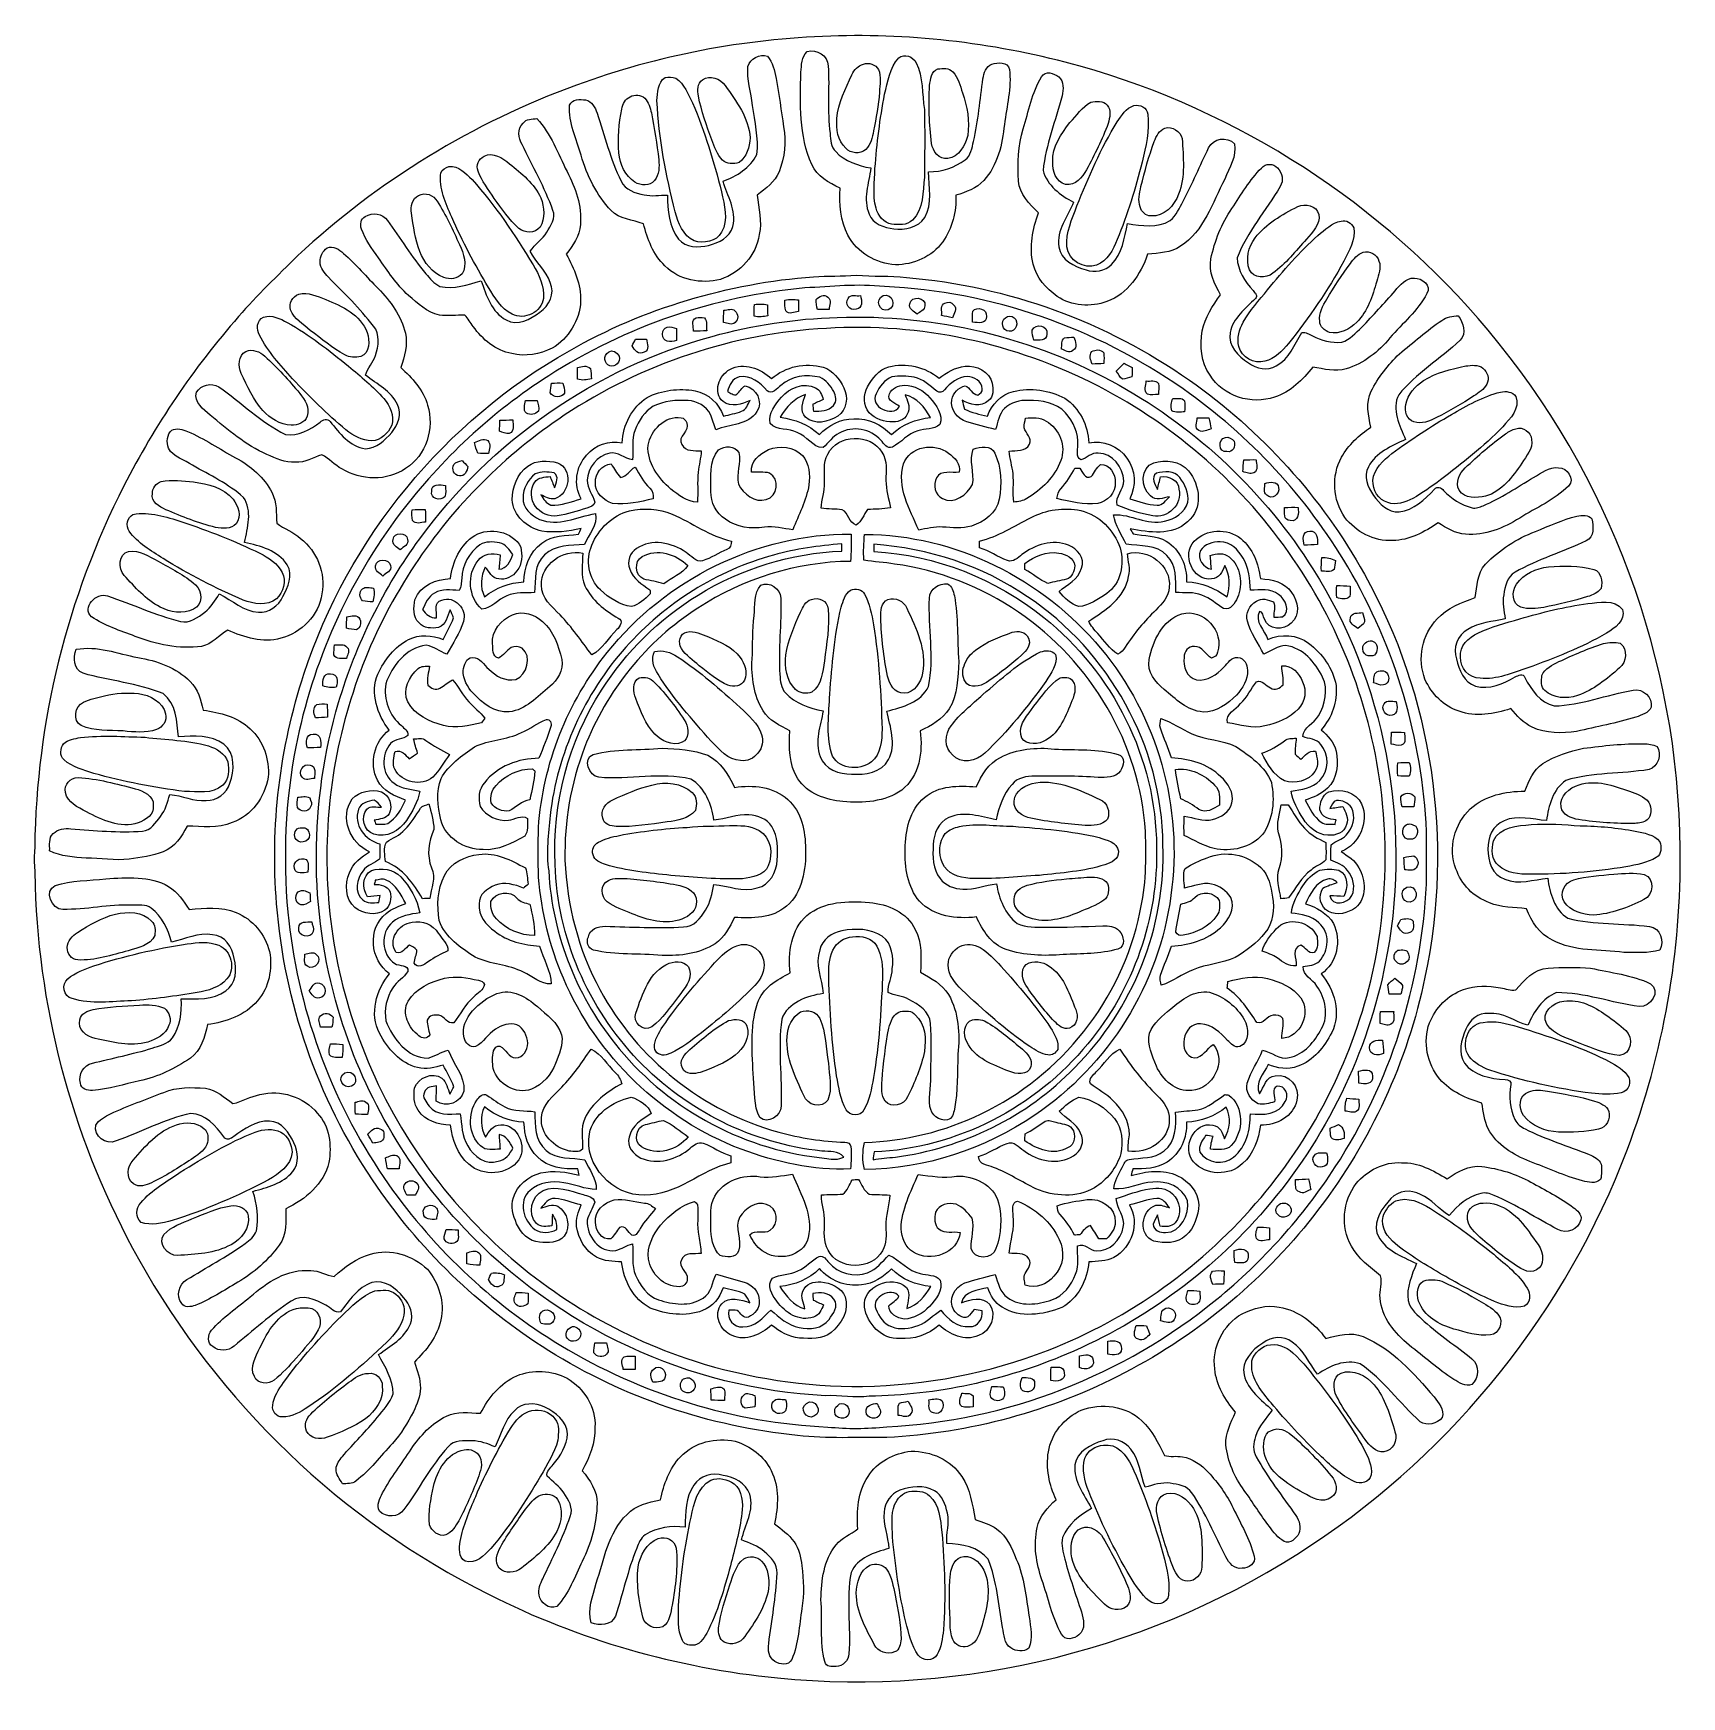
# Model space of a CAD drawing. Header units: centimetres. Extents: x -13.3 to 13.4, y -13.6 to 13.3.
import ezdxf

# ---------------------------------------------------------------- set-up
doc = ezdxf.new("R2010")
doc.units = ezdxf.units.CM
doc.header["$MEASUREMENT"] = 0
doc.layers.add('Camada 1', color=7, linetype='Continuous')

msp = doc.modelspace()

# ---------------------------------------------------------------- linework, layer by layer
at = {"layer": 'Camada 1', "color": 156}
for points, knots in [([(-0.41027, 13.28701), (0.94933, 13.33217), (2.31493, 13.1646), (3.62479, 12.79771), (3.62479, 12.79771), (6.18596, 12.08158), (8.51534, 10.56993), (10.21997, 8.53016), (10.21997, 8.53016), (12.17999, 6.20253), (13.30854, 3.18593), (13.32583, 0.14076), (13.32583, 0.14076), (13.35263, -1.51129), (13.05489, -3.16688), (12.47352, -4.71275), (12.47352, -4.71275), (11.49385, -7.30778), (9.6834, -9.58108), (7.36669, -11.10755), (7.36669, -11.10755), (4.84893, -12.7896), (1.74025, -13.5643), (-1.27246, -13.25915), (-1.27246, -13.25915), (-2.8956, -13.10181), (-4.48944, -12.64355), (-5.94465, -11.90766), (-5.94465, -11.90766), (-8.31814, -10.72056), (-10.31592, -8.80356), (-11.60533, -6.48475), (-11.60533, -6.48475), (-12.63332, -4.6475), (-13.21329, -2.56187), (-13.27784, -0.45755), (-13.27784, -0.45755), (-13.27291, -0.24553), (-13.30783, -0.03386), (-13.28384, 0.1778), (-13.28384, 0.1778), (-13.25809, 2.19957), (-12.76244, 4.21462), (-11.84098, 6.01451), (-11.84098, 6.01451), (-11.33933, 6.9984), (-10.71633, 7.92162), (-9.98643, 8.751), (-9.98643, 8.751), (-9.69009, 9.10025), (-9.35284, 9.4114), (-9.03146, 9.73701), (-9.03146, 9.73701), (-7.73148, 10.9421), (-6.19019, 11.8872), (-4.52437, 12.49397), (-4.52437, 12.49397), (-3.20674, 12.97552), (-1.81186, 13.24081), (-0.41027, 13.28701)], [0, 0, 0, 0, 0.0625, 0.0625, 0.0625, 0.0625, 0.125, 0.125, 0.125, 0.125, 0.1875, 0.1875, 0.1875, 0.1875, 0.25, 0.25, 0.25, 0.25, 0.3125, 0.3125, 0.3125, 0.3125, 0.375, 0.375, 0.375, 0.375, 0.4375, 0.4375, 0.4375, 0.4375, 0.5, 0.5, 0.5, 0.5, 0.5625, 0.5625, 0.5625, 0.5625, 0.625, 0.625, 0.625, 0.625, 0.6875, 0.6875, 0.6875, 0.6875, 0.75, 0.75, 0.75, 0.75, 0.8125, 0.8125, 0.8125, 0.8125, 0.875, 0.875, 0.875, 0.875, 1, 1, 1, 1]), ([(-1.74871, 12.79595), (-1.74871, 12.79595), (-1.74871, 12.79595), (-1.74871, 12.79595), (-1.74871, 12.79595), (-1.77341, 12.58287), (-1.69862, 12.3758), (-1.67357, 12.16625), (-1.67357, 12.16625), (-1.63865, 11.90412), (-1.57339, 11.63778), (-1.60479, 11.37319), (-1.60479, 11.37319), (-1.71167, 11.158), (-1.93111, 11.01865), (-2.15265, 10.94139), (-2.15265, 10.94139), (-2.08526, 10.70186), (-1.92687, 10.46868), (-1.99531, 10.20973), (-1.99531, 10.20973), (-2.03553, 10.02806), (-2.22355, 9.94798), (-2.38478, 9.90317), (-2.38478, 9.90317), (-2.54916, 9.86437), (-2.75554, 9.86049), (-2.87126, 10.00512), (-2.87126, 10.00512), (-3.03035, 10.20303), (-3.04305, 10.47291), (-3.05223, 10.71633), (-3.05223, 10.71633), (-3.17782, 10.71527), (-3.30482, 10.69022), (-3.429, 10.72091), (-3.429, 10.72091), (-3.57222, 10.74878), (-3.7352, 10.79923), (-3.80223, 10.94245), (-3.80223, 10.94245), (-3.97403, 11.29205), (-4.06435, 11.67376), (-4.18889, 12.04136), (-4.18889, 12.04136), (-4.22027, 12.13167), (-4.27567, 12.2308), (-4.37585, 12.25479), (-4.37585, 12.25479), (-4.46722, 12.26326), (-4.59246, 12.27278), (-4.63267, 12.168), (-4.63267, 12.168), (-4.65313, 11.88649), (-4.52437, 11.62332), (-4.44816, 11.35873), (-4.44816, 11.35873), (-4.35539, 11.02994), (-4.19452, 10.71633), (-3.96239, 10.46409), (-3.96239, 10.46409), (-3.82269, 10.32228), (-3.61526, 10.31769), (-3.43992, 10.25172), (-3.43992, 10.25172), (-3.37361, 10.00512), (-3.28436, 9.75112), (-3.09209, 9.57262), (-3.09209, 9.57262), (-2.86137, 9.33908), (-2.50296, 9.27276), (-2.1918, 9.35319), (-2.1918, 9.35319), (-1.87395, 9.46008), (-1.61325, 9.73983), (-1.56598, 10.07744), (-1.56598, 10.07744), (-1.51553, 10.29052), (-1.58043, 10.50466), (-1.59878, 10.71562), (-1.59878, 10.71562), (-1.46227, 10.82075), (-1.31127, 10.92588), (-1.246, 11.09309), (-1.246, 11.09309), (-1.15534, 11.32134), (-1.12642, 11.57675), (-1.17193, 11.81876), (-1.17193, 11.81876), (-1.21214, 12.07981), (-1.24741, 12.34157), (-1.29399, 12.60157), (-1.29399, 12.60157), (-1.3215, 12.72751), (-1.34796, 12.86298), (-1.4344, 12.96387), (-1.4344, 12.96387), (-1.56069, 12.99703), (-1.71555, 12.92789), (-1.74871, 12.79595)], [0, 0, 0, 0, 0.03846154, 0.03846154, 0.03846154, 0.03846154, 0.07692308, 0.07692308, 0.07692308, 0.07692308, 0.11538462, 0.11538462, 0.11538462, 0.11538462, 0.15384615, 0.15384615, 0.15384615, 0.15384615, 0.19230769, 0.19230769, 0.19230769, 0.19230769, 0.23076923, 0.23076923, 0.23076923, 0.23076923, 0.26923077, 0.26923077, 0.26923077, 0.26923077, 0.30769231, 0.30769231, 0.30769231, 0.30769231, 0.34615385, 0.34615385, 0.34615385, 0.34615385, 0.38461538, 0.38461538, 0.38461538, 0.38461538, 0.42307692, 0.42307692, 0.42307692, 0.42307692, 0.46153846, 0.46153846, 0.46153846, 0.46153846, 0.5, 0.5, 0.5, 0.5, 0.53846154, 0.53846154, 0.53846154, 0.53846154, 0.57692308, 0.57692308, 0.57692308, 0.57692308, 0.61538462, 0.61538462, 0.61538462, 0.61538462, 0.65384615, 0.65384615, 0.65384615, 0.65384615, 0.69230769, 0.69230769, 0.69230769, 0.69230769, 0.73076923, 0.73076923, 0.73076923, 0.73076923, 0.76923077, 0.76923077, 0.76923077, 0.76923077, 0.80769231, 0.80769231, 0.80769231, 0.80769231, 0.84615385, 0.84615385, 0.84615385, 0.84615385, 0.88461538, 0.88461538, 0.88461538, 0.88461538, 0.92307692, 0.92307692, 0.92307692, 0.92307692, 1, 1, 1, 1]), ([(-0.79304, 13.03478), (-0.79304, 13.03478), (-0.79304, 13.03478), (-0.79304, 13.03478), (-0.79304, 13.03478), (-0.88618, 12.95223), (-0.88053, 12.81465), (-0.89429, 12.70105), (-0.89429, 12.70105), (-0.90557, 12.20011), (-0.92816, 11.67518), (-0.71472, 11.20845), (-0.71472, 11.20845), (-0.63253, 11.01583), (-0.43814, 10.91529), (-0.26034, 10.82815), (-0.26034, 10.82815), (-0.26987, 10.56993), (-0.25858, 10.29863), (-0.13158, 10.06651), (-0.13158, 10.06651), (0.01235, 9.78217), (0.3249, 9.60966), (0.63641, 9.58814), (0.63641, 9.58814), (0.9285, 9.58779), (1.22802, 9.71902), (1.40088, 9.95997), (1.40088, 9.95997), (1.55539, 10.17658), (1.62453, 10.44821), (1.61395, 10.71244), (1.61395, 10.71244), (1.77587, 10.76466), (1.94768, 10.82145), (2.06445, 10.95269), (2.06445, 10.95269), (2.28952, 11.19716), (2.36643, 11.53618), (2.39818, 11.85757), (2.39818, 11.85757), (2.43592, 12.15284), (2.51741, 12.44987), (2.47896, 12.74903), (2.47896, 12.74903), (2.45075, 12.8778), (2.2927, 12.86474), (2.19604, 12.83193), (2.19604, 12.83193), (2.09937, 12.79877), (2.0655, 12.6887), (2.05139, 12.59733), (2.05139, 12.59733), (2.00235, 12.25938), (1.9752, 11.91718), (1.90005, 11.58346), (1.90005, 11.58346), (1.87218, 11.47903), (1.85949, 11.35415), (1.76459, 11.28641), (1.76459, 11.28641), (1.5949, 11.15976), (1.3843, 11.09168), (1.17264, 11.09309), (1.17264, 11.09309), (1.17651, 10.8465), (1.24283, 10.57733), (1.10912, 10.35155), (1.10912, 10.35155), (1.00365, 10.18716), (0.78846, 10.14835), (0.60749, 10.17058), (0.60749, 10.17058), (0.45332, 10.19209), (0.27199, 10.24784), (0.21271, 10.40835), (0.21271, 10.40835), (0.10089, 10.64965), (0.21132, 10.90753), (0.23741, 11.15377), (0.23741, 11.15377), (0.03069, 11.19222), (-0.18133, 11.26172), (-0.33019, 11.418), (-0.33019, 11.418), (-0.40674, 11.49526), (-0.41416, 11.60921), (-0.42192, 11.71151), (-0.42192, 11.71151), (-0.46918, 12.07417), (-0.42969, 12.44105), (-0.45013, 12.80512), (-0.45013, 12.80512), (-0.4579, 12.97516), (-0.63465, 13.08381), (-0.79304, 13.03478)], [0, 0, 0, 0, 0.04, 0.04, 0.04, 0.04, 0.08, 0.08, 0.08, 0.08, 0.12, 0.12, 0.12, 0.12, 0.16, 0.16, 0.16, 0.16, 0.2, 0.2, 0.2, 0.2, 0.24, 0.24, 0.24, 0.24, 0.28, 0.28, 0.28, 0.28, 0.32, 0.32, 0.32, 0.32, 0.36, 0.36, 0.36, 0.36, 0.4, 0.4, 0.4, 0.4, 0.44, 0.44, 0.44, 0.44, 0.48, 0.48, 0.48, 0.48, 0.52, 0.52, 0.52, 0.52, 0.56, 0.56, 0.56, 0.56, 0.6, 0.6, 0.6, 0.6, 0.64, 0.64, 0.64, 0.64, 0.68, 0.68, 0.68, 0.68, 0.72, 0.72, 0.72, 0.72, 0.76, 0.76, 0.76, 0.76, 0.8, 0.8, 0.8, 0.8, 0.84, 0.84, 0.84, 0.84, 0.88, 0.88, 0.88, 0.88, 0.92, 0.92, 0.92, 0.92, 1, 1, 1, 1]), ([(0.68932, 12.93459), (0.68932, 12.93459), (0.68932, 12.93459), (0.68932, 12.93459), (0.68932, 12.93459), (0.54222, 12.77513), (0.51047, 12.5483), (0.46143, 12.3451), (0.46143, 12.3451), (0.38311, 11.94928), (0.33796, 11.54747), (0.30444, 11.14565), (0.30444, 11.14565), (0.30339, 10.93257), (0.26175, 10.71456), (0.32173, 10.50572), (0.32173, 10.50572), (0.35772, 10.38754), (0.4445, 10.26689), (0.57255, 10.24361), (0.57255, 10.24361), (0.6865, 10.23654), (0.82161, 10.21891), (0.90945, 10.30993), (0.90945, 10.30993), (1.09431, 10.4916), (1.07667, 10.76924), (1.10559, 11.00666), (1.10559, 11.00666), (1.10771, 11.37108), (1.11337, 11.7355), (1.10348, 12.09992), (1.10348, 12.09992), (1.06856, 12.35215), (1.08444, 12.62062), (0.96943, 12.85521), (0.96943, 12.85521), (0.92428, 12.95929), (0.77716, 13.00233), (0.68932, 12.93459)], [0, 0, 0, 0, 0.09090909, 0.09090909, 0.09090909, 0.09090909, 0.18181818, 0.18181818, 0.18181818, 0.18181818, 0.27272727, 0.27272727, 0.27272727, 0.27272727, 0.36363636, 0.36363636, 0.36363636, 0.36363636, 0.45454545, 0.45454545, 0.45454545, 0.45454545, 0.54545455, 0.54545455, 0.54545455, 0.54545455, 0.63636364, 0.63636364, 0.63636364, 0.63636364, 0.72727273, 0.72727273, 0.72727273, 0.72727273, 0.81818182, 0.81818182, 0.81818182, 0.81818182, 1, 1, 1, 1]), ([(-2.48567, 12.57969), (-2.48567, 12.57969), (-2.48567, 12.57969), (-2.48567, 12.57969), (-2.48567, 12.57969), (-2.57174, 12.52431), (-2.56504, 12.40472), (-2.55023, 12.31618), (-2.55023, 12.31618), (-2.50296, 12.07346), (-2.41687, 11.84027), (-2.33432, 11.6078), (-2.33432, 11.6078), (-2.28952, 11.49385), (-2.25071, 11.36967), (-2.15971, 11.28289), (-2.15971, 11.28289), (-2.09196, 11.21127), (-1.98154, 11.22045), (-1.89371, 11.24055), (-1.89371, 11.24055), (-1.76847, 11.33157), (-1.72473, 11.49456), (-1.71484, 11.64166), (-1.71484, 11.64166), (-1.73672, 11.9648), (-1.93498, 12.23468), (-2.11912, 12.48727), (-2.11912, 12.48727), (-2.19569, 12.60298), (-2.36536, 12.66083), (-2.48567, 12.57969)], [0, 0, 0, 0, 0.11111111, 0.11111111, 0.11111111, 0.11111111, 0.22222222, 0.22222222, 0.22222222, 0.22222222, 0.33333333, 0.33333333, 0.33333333, 0.33333333, 0.44444444, 0.44444444, 0.44444444, 0.44444444, 0.55555556, 0.55555556, 0.55555556, 0.55555556, 0.66666667, 0.66666667, 0.66666667, 0.66666667, 0.77777778, 0.77777778, 0.77777778, 0.77777778, 1, 1, 1, 1]), ([(0.11747, 12.83441), (0.11747, 12.83441), (0.11747, 12.83441), (0.11747, 12.83441), (0.11747, 12.83441), (0.03104, 12.81007), (-0.03033, 12.74021), (-0.06667, 12.66119), (-0.06667, 12.66119), (-0.17392, 12.43647), (-0.28821, 12.20646), (-0.31114, 11.95492), (-0.31114, 11.95492), (-0.32526, 11.78525), (-0.29739, 11.59509), (-0.16791, 11.47233), (-0.16791, 11.47233), (-0.08466, 11.38696), (0.06208, 11.37355), (0.15487, 11.45187), (0.15487, 11.45187), (0.23424, 11.53159), (0.26317, 11.64519), (0.28292, 11.75243), (0.28292, 11.75243), (0.32032, 11.96057), (0.36653, 12.168), (0.3757, 12.38002), (0.3757, 12.38002), (0.38417, 12.50208), (0.4064, 12.62838), (0.36194, 12.74657), (0.36194, 12.74657), (0.31679, 12.82876), (0.20355, 12.86615), (0.11747, 12.83441)], [0, 0, 0, 0, 0.1, 0.1, 0.1, 0.1, 0.2, 0.2, 0.2, 0.2, 0.3, 0.3, 0.3, 0.3, 0.4, 0.4, 0.4, 0.4, 0.5, 0.5, 0.5, 0.5, 0.6, 0.6, 0.6, 0.6, 0.7, 0.7, 0.7, 0.7, 0.8, 0.8, 0.8, 0.8, 1, 1, 1, 1]), ([(1.32115, 12.75468), (1.32115, 12.75468), (1.32115, 12.75468), (1.32115, 12.75468), (1.32115, 12.75468), (1.21778, 12.71869), (1.20332, 12.58428), (1.18816, 12.48974), (1.18816, 12.48974), (1.16981, 12.17682), (1.18109, 11.86144), (1.22166, 11.55029), (1.22166, 11.55029), (1.24142, 11.42365), (1.33879, 11.28641), (1.48271, 11.30758), (1.48271, 11.30758), (1.66546, 11.32699), (1.76142, 11.51784), (1.80481, 11.67659), (1.80481, 11.67659), (1.83938, 11.91048), (1.79704, 12.14861), (1.72013, 12.37014), (1.72013, 12.37014), (1.67922, 12.48727), (1.65417, 12.6185), (1.56316, 12.70917), (1.56316, 12.70917), (1.50247, 12.77584), (1.40158, 12.7642), (1.32115, 12.75468)], [0, 0, 0, 0, 0.11111111, 0.11111111, 0.11111111, 0.11111111, 0.22222222, 0.22222222, 0.22222222, 0.22222222, 0.33333333, 0.33333333, 0.33333333, 0.33333333, 0.44444444, 0.44444444, 0.44444444, 0.44444444, 0.55555556, 0.55555556, 0.55555556, 0.55555556, 0.66666667, 0.66666667, 0.66666667, 0.66666667, 0.77777778, 0.77777778, 0.77777778, 0.77777778, 1, 1, 1, 1]), ([(2.99861, 12.62803), (2.99861, 12.62803), (2.99861, 12.62803), (2.99861, 12.62803), (2.99861, 12.62803), (2.84373, 12.37226), (2.79188, 12.07099), (2.70087, 11.78947), (2.70087, 11.78947), (2.61549, 11.51572), (2.6109, 11.2268), (2.62502, 10.94316), (2.62502, 10.94316), (2.64829, 10.73185), (2.79929, 10.56675), (2.95063, 10.43092), (2.95063, 10.43092), (2.85221, 10.16846), (2.7961, 9.87707), (2.86385, 9.60013), (2.86385, 9.60013), (2.91747, 9.38212), (3.07162, 9.20326), (3.25332, 9.07768), (3.25332, 9.07768), (3.48473, 8.91645), (3.79694, 8.90129), (4.05729, 8.99406), (4.05729, 8.99406), (4.38962, 9.11754), (4.60409, 9.43433), (4.71416, 9.75818), (4.71416, 9.75818), (4.89408, 9.785), (5.09093, 9.7737), (5.24474, 9.888), (5.24474, 9.888), (5.62785, 10.13389), (5.76403, 10.59074), (5.96194, 10.97455), (5.96194, 10.97455), (6.03744, 11.15518), (6.15879, 11.34321), (6.11893, 11.54712), (6.11893, 11.54712), (5.99934, 11.66777), (5.77285, 11.63813), (5.70159, 11.47903), (5.70159, 11.47903), (5.56048, 11.19434), (5.44052, 10.89906), (5.29096, 10.61861), (5.29096, 10.61861), (5.22922, 10.50854), (5.17842, 10.38647), (5.08141, 10.30252), (5.08141, 10.30252), (4.87079, 10.18011), (4.61892, 10.21749), (4.39067, 10.25666), (4.39067, 10.25666), (4.33317, 10.02806), (4.31236, 9.76383), (4.13066, 9.59272), (4.13066, 9.59272), (4.02554, 9.48231), (3.85833, 9.46043), (3.71792, 9.50736), (3.71792, 9.50736), (3.53094, 9.55851), (3.3087, 9.66434), (3.28012, 9.88025), (3.28012, 9.88025), (3.23356, 10.14976), (3.42864, 10.36601), (3.51825, 10.60167), (3.51825, 10.60167), (3.30305, 10.70786), (3.09068, 10.87437), (3.0226, 11.11391), (3.0226, 11.11391), (3.07092, 11.52771), (3.22262, 11.92141), (3.33375, 12.32146), (3.33375, 12.32146), (3.34892, 12.42306), (3.3669, 12.55218), (3.27695, 12.62556), (3.27695, 12.62556), (3.2025, 12.6887), (3.05822, 12.73315), (2.99861, 12.62803)], [0, 0, 0, 0, 0.04166667, 0.04166667, 0.04166667, 0.04166667, 0.08333333, 0.08333333, 0.08333333, 0.08333333, 0.125, 0.125, 0.125, 0.125, 0.16666667, 0.16666667, 0.16666667, 0.16666667, 0.20833333, 0.20833333, 0.20833333, 0.20833333, 0.25, 0.25, 0.25, 0.25, 0.29166667, 0.29166667, 0.29166667, 0.29166667, 0.33333333, 0.33333333, 0.33333333, 0.33333333, 0.375, 0.375, 0.375, 0.375, 0.41666667, 0.41666667, 0.41666667, 0.41666667, 0.45833333, 0.45833333, 0.45833333, 0.45833333, 0.5, 0.5, 0.5, 0.5, 0.54166667, 0.54166667, 0.54166667, 0.54166667, 0.58333333, 0.58333333, 0.58333333, 0.58333333, 0.625, 0.625, 0.625, 0.625, 0.66666667, 0.66666667, 0.66666667, 0.66666667, 0.70833333, 0.70833333, 0.70833333, 0.70833333, 0.75, 0.75, 0.75, 0.75, 0.79166667, 0.79166667, 0.79166667, 0.79166667, 0.83333333, 0.83333333, 0.83333333, 0.83333333, 0.875, 0.875, 0.875, 0.875, 0.91666667, 0.91666667, 0.91666667, 0.91666667, 1, 1, 1, 1]), ([(-3.08892, 12.61568), (-3.08892, 12.61568), (-3.08892, 12.61568), (-3.08892, 12.61568), (-3.08892, 12.61568), (-3.21592, 12.53736), (-3.2025, 12.3712), (-3.22121, 12.24244), (-3.22121, 12.24244), (-3.19229, 11.63461), (-3.07445, 11.03383), (-2.92593, 10.44434), (-2.92593, 10.44434), (-2.87867, 10.26265), (-2.79929, 10.06192), (-2.62042, 9.97443), (-2.62042, 9.97443), (-2.46379, 9.92645), (-2.26165, 9.96173), (-2.17523, 10.11449), (-2.17523, 10.11449), (-2.06233, 10.31769), (-2.13147, 10.55404), (-2.17769, 10.76571), (-2.17769, 10.76571), (-2.29975, 11.25573), (-2.44581, 11.74184), (-2.64583, 12.20611), (-2.64583, 12.20611), (-2.71568, 12.35075), (-2.78095, 12.5109), (-2.91465, 12.60862), (-2.91465, 12.60862), (-2.9711, 12.62591), (-3.03142, 12.62274), (-3.08892, 12.61568)], [0, 0, 0, 0, 0.1, 0.1, 0.1, 0.1, 0.2, 0.2, 0.2, 0.2, 0.3, 0.3, 0.3, 0.3, 0.4, 0.4, 0.4, 0.4, 0.5, 0.5, 0.5, 0.5, 0.6, 0.6, 0.6, 0.6, 0.7, 0.7, 0.7, 0.7, 0.8, 0.8, 0.8, 0.8, 1, 1, 1, 1]), ([(-3.65548, 12.30629), (-3.65548, 12.30629), (-3.65548, 12.30629), (-3.65548, 12.30629), (-3.65548, 12.30629), (-3.73203, 12.2682), (-3.77647, 12.18882), (-3.7913, 12.10733), (-3.7913, 12.10733), (-3.83857, 11.87414), (-3.84951, 11.63496), (-3.83716, 11.39789), (-3.83716, 11.39789), (-3.82164, 11.21339), (-3.73274, 11.03029), (-3.57681, 10.92517), (-3.57681, 10.92517), (-3.48368, 10.86555), (-3.3348, 10.85673), (-3.26036, 10.95092), (-3.26036, 10.95092), (-3.18381, 11.04406), (-3.17958, 11.17353), (-3.19229, 11.28818), (-3.19229, 11.28818), (-3.22262, 11.54112), (-3.25966, 11.79336), (-3.30975, 12.04312), (-3.30975, 12.04312), (-3.32987, 12.1285), (-3.35526, 12.21775), (-3.417, 12.28301), (-3.417, 12.28301), (-3.48192, 12.33946), (-3.58104, 12.34863), (-3.65548, 12.30629)], [0, 0, 0, 0, 0.1, 0.1, 0.1, 0.1, 0.2, 0.2, 0.2, 0.2, 0.3, 0.3, 0.3, 0.3, 0.4, 0.4, 0.4, 0.4, 0.5, 0.5, 0.5, 0.5, 0.6, 0.6, 0.6, 0.6, 0.7, 0.7, 0.7, 0.7, 0.8, 0.8, 0.8, 0.8, 1, 1, 1, 1]), ([(3.79411, 12.21916), (3.79411, 12.21916), (3.79411, 12.21916), (3.79411, 12.21916), (3.79411, 12.21916), (3.65512, 12.13979), (3.56763, 11.99973), (3.45897, 11.88684), (3.45897, 11.88684), (3.31364, 11.70727), (3.16476, 11.49597), (3.18311, 11.25325), (3.18311, 11.25325), (3.17041, 11.1065), (3.23003, 10.92658), (3.38878, 10.88743), (3.38878, 10.88743), (3.54682, 10.86097), (3.6576, 11.00454), (3.72674, 11.1259), (3.72674, 11.1259), (3.85655, 11.36791), (3.97827, 11.6152), (4.07704, 11.87167), (4.07704, 11.87167), (4.10033, 11.96692), (4.13278, 12.09075), (4.05799, 12.17118), (4.05799, 12.17118), (3.99837, 12.25479), (3.88126, 12.22762), (3.79411, 12.21916)], [0, 0, 0, 0, 0.11111111, 0.11111111, 0.11111111, 0.11111111, 0.22222222, 0.22222222, 0.22222222, 0.22222222, 0.33333333, 0.33333333, 0.33333333, 0.33333333, 0.44444444, 0.44444444, 0.44444444, 0.44444444, 0.55555556, 0.55555556, 0.55555556, 0.55555556, 0.66666667, 0.66666667, 0.66666667, 0.66666667, 0.77777778, 0.77777778, 0.77777778, 0.77777778, 1, 1, 1, 1]), ([(4.49121, 12.16201), (4.49121, 12.16201), (4.49121, 12.16201), (4.49121, 12.16201), (4.49121, 12.16201), (4.36455, 12.12497), (4.29541, 11.99937), (4.22275, 11.89884), (4.22275, 11.89884), (3.95605, 11.47127), (3.75708, 11.00596), (3.57011, 10.53958), (3.57011, 10.53958), (3.4932, 10.32686), (3.39019, 10.1099), (3.40995, 9.87813), (3.40995, 9.87813), (3.4357, 9.65941), (3.68229, 9.50771), (3.88832, 9.58461), (3.88832, 9.58461), (4.06681, 9.64847), (4.15361, 9.83368), (4.2231, 9.9963), (4.2231, 9.9963), (4.3875, 10.40341), (4.51767, 10.82357), (4.62738, 11.24832), (4.62738, 11.24832), (4.68488, 11.50126), (4.75297, 11.76266), (4.71628, 12.02266), (4.71628, 12.02266), (4.70923, 12.13026), (4.58681, 12.18564), (4.49121, 12.16201)], [0, 0, 0, 0, 0.1, 0.1, 0.1, 0.1, 0.2, 0.2, 0.2, 0.2, 0.3, 0.3, 0.3, 0.3, 0.4, 0.4, 0.4, 0.4, 0.5, 0.5, 0.5, 0.5, 0.6, 0.6, 0.6, 0.6, 0.7, 0.7, 0.7, 0.7, 0.8, 0.8, 0.8, 0.8, 1, 1, 1, 1]), ([(-5.38514, 11.87767), (-5.38514, 11.87767), (-5.38514, 11.87767), (-5.38514, 11.87767), (-5.38514, 11.87767), (-5.48745, 11.78841), (-5.46064, 11.63884), (-5.40315, 11.5323), (-5.40315, 11.5323), (-5.23027, 11.18058), (-5.0366, 10.83768), (-4.9029, 10.46832), (-4.9029, 10.46832), (-4.85104, 10.34308), (-4.94347, 10.22173), (-5.00097, 10.11625), (-5.00097, 10.11625), (-5.06835, 9.99384), (-5.19959, 9.92434), (-5.27085, 9.80722), (-5.27085, 9.80722), (-5.18583, 9.6273), (-5.00591, 9.50066), (-4.94982, 9.30133), (-4.94982, 9.30133), (-4.86409, 9.12494), (-4.96464, 8.92421), (-5.11527, 8.82156), (-5.11527, 8.82156), (-5.26625, 8.71149), (-5.47616, 8.59225), (-5.65962, 8.69738), (-5.65962, 8.69738), (-5.89667, 8.82085), (-5.98204, 9.09672), (-6.06602, 9.33167), (-6.06602, 9.33167), (-6.28085, 9.26499), (-6.50275, 9.19021), (-6.73028, 9.23995), (-6.73028, 9.23995), (-6.8273, 9.28088), (-6.89222, 9.36837), (-6.95959, 9.44491), (-6.95959, 9.44491), (-7.1875, 9.7162), (-7.36847, 10.02276), (-7.58048, 10.30534), (-7.58048, 10.30534), (-7.65915, 10.4214), (-7.82389, 10.44081), (-7.93891, 10.3699), (-7.93891, 10.3699), (-8.00911, 10.33285), (-8.02922, 10.2369), (-7.99853, 10.1674), (-7.99853, 10.1674), (-7.94138, 9.9949), (-7.82601, 9.85026), (-7.72583, 9.70103), (-7.72583, 9.70103), (-7.57414, 9.49113), (-7.43691, 9.26499), (-7.2383, 9.09425), (-7.2383, 9.09425), (-7.09012, 8.96408), (-6.93914, 8.81556), (-6.7391, 8.77393), (-6.7391, 8.77393), (-6.60223, 8.75876), (-6.4643, 8.77605), (-6.32707, 8.77216), (-6.32707, 8.77216), (-6.27274, 8.71889), (-6.23605, 8.65152), (-6.19125, 8.59049), (-6.19125, 8.59049), (-6.0459, 8.37706), (-5.82577, 8.20632), (-5.57035, 8.15199), (-5.57035, 8.15199), (-5.35023, 8.0966), (-5.11668, 8.1474), (-4.91348, 8.23806), (-4.91348, 8.23806), (-4.65384, 8.40105), (-4.46722, 8.68715), (-4.45557, 8.99795), (-4.45557, 8.99795), (-4.44394, 9.27135), (-4.56035, 9.52676), (-4.6877, 9.76171), (-4.6877, 9.76171), (-4.57588, 9.90035), (-4.47392, 10.05699), (-4.4591, 10.23937), (-4.4591, 10.23937), (-4.43335, 10.53958), (-4.53848, 10.83344), (-4.67535, 11.09627), (-4.67535, 11.09627), (-4.82389, 11.38837), (-4.9343, 11.70904), (-5.16149, 11.95246), (-5.16149, 11.95246), (-5.24016, 11.94469), (-5.334, 11.95105), (-5.38514, 11.87767)], [0, 0, 0, 0, 0.03571429, 0.03571429, 0.03571429, 0.03571429, 0.07142857, 0.07142857, 0.07142857, 0.07142857, 0.10714286, 0.10714286, 0.10714286, 0.10714286, 0.14285714, 0.14285714, 0.14285714, 0.14285714, 0.17857143, 0.17857143, 0.17857143, 0.17857143, 0.21428571, 0.21428571, 0.21428571, 0.21428571, 0.25, 0.25, 0.25, 0.25, 0.28571429, 0.28571429, 0.28571429, 0.28571429, 0.32142857, 0.32142857, 0.32142857, 0.32142857, 0.35714286, 0.35714286, 0.35714286, 0.35714286, 0.39285714, 0.39285714, 0.39285714, 0.39285714, 0.42857143, 0.42857143, 0.42857143, 0.42857143, 0.46428571, 0.46428571, 0.46428571, 0.46428571, 0.5, 0.5, 0.5, 0.5, 0.53571429, 0.53571429, 0.53571429, 0.53571429, 0.57142857, 0.57142857, 0.57142857, 0.57142857, 0.60714286, 0.60714286, 0.60714286, 0.60714286, 0.64285714, 0.64285714, 0.64285714, 0.64285714, 0.67857143, 0.67857143, 0.67857143, 0.67857143, 0.71428571, 0.71428571, 0.71428571, 0.71428571, 0.75, 0.75, 0.75, 0.75, 0.78571429, 0.78571429, 0.78571429, 0.78571429, 0.82142857, 0.82142857, 0.82142857, 0.82142857, 0.85714286, 0.85714286, 0.85714286, 0.85714286, 0.89285714, 0.89285714, 0.89285714, 0.89285714, 0.92857143, 0.92857143, 0.92857143, 0.92857143, 1, 1, 1, 1]), ([(4.9918, 11.80041), (4.9918, 11.80041), (4.9918, 11.80041), (4.9918, 11.80041), (4.9918, 11.80041), (4.90185, 11.76301), (4.85563, 11.66671), (4.82106, 11.58134), (4.82106, 11.58134), (4.73428, 11.34321), (4.66583, 11.09873), (4.60728, 10.85215), (4.60728, 10.85215), (4.58645, 10.7449), (4.55224, 10.63059), (4.59386, 10.52407), (4.59386, 10.52407), (4.61539, 10.44786), (4.68066, 10.37519), (4.76637, 10.38119), (4.76637, 10.38119), (4.98191, 10.35719), (5.1449, 10.54593), (5.21652, 10.72868), (5.21652, 10.72868), (5.32518, 11.01583), (5.29025, 11.32945), (5.27437, 11.62896), (5.27437, 11.62896), (5.24121, 11.74608), (5.11493, 11.83322), (4.9918, 11.80041)], [0, 0, 0, 0, 0.11111111, 0.11111111, 0.11111111, 0.11111111, 0.22222222, 0.22222222, 0.22222222, 0.22222222, 0.33333333, 0.33333333, 0.33333333, 0.33333333, 0.44444444, 0.44444444, 0.44444444, 0.44444444, 0.55555556, 0.55555556, 0.55555556, 0.55555556, 0.66666667, 0.66666667, 0.66666667, 0.66666667, 0.77777778, 0.77777778, 0.77777778, 0.77777778, 1, 1, 1, 1]), ([(-6.01556, 11.34251), (-6.01556, 11.34251), (-6.01556, 11.34251), (-6.01556, 11.34251), (-6.01556, 11.34251), (-6.10481, 11.30582), (-6.15173, 11.19258), (-6.11292, 11.10368), (-6.11292, 11.10368), (-6.05472, 10.94104), (-5.94783, 10.80276), (-5.85187, 10.66129), (-5.85187, 10.66129), (-5.72805, 10.49337), (-5.61374, 10.31309), (-5.45324, 10.17693), (-5.45324, 10.17693), (-5.35622, 10.09614), (-5.1964, 10.09473), (-5.11245, 10.19492), (-5.11245, 10.19492), (-5.02496, 10.3378), (-5.04155, 10.51841), (-5.09975, 10.66905), (-5.09975, 10.66905), (-5.20452, 10.90189), (-5.41019, 11.06769), (-5.60634, 11.22186), (-5.60634, 11.22186), (-5.71782, 11.31252), (-5.86916, 11.42223), (-6.01556, 11.34251)], [0, 0, 0, 0, 0.11111111, 0.11111111, 0.11111111, 0.11111111, 0.22222222, 0.22222222, 0.22222222, 0.22222222, 0.33333333, 0.33333333, 0.33333333, 0.33333333, 0.44444444, 0.44444444, 0.44444444, 0.44444444, 0.55555556, 0.55555556, 0.55555556, 0.55555556, 0.66666667, 0.66666667, 0.66666667, 0.66666667, 0.77777778, 0.77777778, 0.77777778, 0.77777778, 1, 1, 1, 1]), ([(-6.58459, 11.17529), (-6.58459, 11.17529), (-6.58459, 11.17529), (-6.58459, 11.17529), (-6.58459, 11.17529), (-6.64174, 11.16647), (-6.69395, 11.13013), (-6.71865, 11.07757), (-6.71865, 11.07757), (-6.75111, 10.82357), (-6.63609, 10.58509), (-6.54049, 10.35755), (-6.54049, 10.35755), (-6.36834, 9.96703), (-6.16584, 9.59061), (-5.94783, 9.22372), (-5.94783, 9.22372), (-5.84624, 9.05933), (-5.74392, 8.8773), (-5.56331, 8.7884), (-5.56331, 8.7884), (-5.36609, 8.68997), (-5.08105, 8.81909), (-5.05812, 9.04627), (-5.05812, 9.04627), (-5.03485, 9.24136), (-5.12938, 9.42657), (-5.22534, 9.5899), (-5.22534, 9.5899), (-5.5185, 10.07286), (-5.83388, 10.54664), (-6.211, 10.96891), (-6.211, 10.96891), (-6.31331, 11.06522), (-6.43042, 11.19575), (-6.58459, 11.17529)], [0, 0, 0, 0, 0.1, 0.1, 0.1, 0.1, 0.2, 0.2, 0.2, 0.2, 0.3, 0.3, 0.3, 0.3, 0.4, 0.4, 0.4, 0.4, 0.5, 0.5, 0.5, 0.5, 0.6, 0.6, 0.6, 0.6, 0.7, 0.7, 0.7, 0.7, 0.8, 0.8, 0.8, 0.8, 1, 1, 1, 1]), ([(6.55601, 11.15271), (6.55601, 11.15271), (6.55601, 11.15271), (6.55601, 11.15271), (6.55601, 11.15271), (6.36447, 10.9608), (6.22723, 10.72409), (6.07835, 10.49972), (6.07835, 10.49972), (5.91007, 10.25525), (5.7979, 9.97443), (5.73829, 9.68445), (5.73829, 9.68445), (5.6956, 9.47702), (5.79861, 9.27911), (5.89421, 9.10237), (5.89421, 9.10237), (5.76579, 8.92633), (5.64232, 8.73865), (5.59505, 8.52275), (5.59505, 8.52275), (5.5619, 8.27898), (5.57247, 8.01158), (5.72452, 7.80591), (5.72452, 7.80591), (5.9316, 7.46159), (6.39585, 7.31906), (6.76875, 7.4496), (6.76875, 7.4496), (7.02556, 7.5318), (7.22241, 7.729), (7.38681, 7.93432), (7.38681, 7.93432), (7.56462, 7.90575), (7.74805, 7.85071), (7.92692, 7.9068), (7.92692, 7.9068), (8.20844, 7.99041), (8.44832, 8.18268), (8.63316, 8.40634), (8.63316, 8.40634), (8.83532, 8.64129), (9.08332, 8.84484), (9.22937, 9.12247), (9.22937, 9.12247), (9.31367, 9.25265), (9.15034, 9.37683), (9.02864, 9.37365), (9.02864, 9.37365), (8.88965, 9.38106), (8.79897, 9.26182), (8.71607, 9.16904), (8.71607, 9.16904), (8.54392, 8.96619), (8.35942, 8.77393), (8.17915, 8.57814), (8.17915, 8.57814), (8.07966, 8.48783), (7.98617, 8.37741), (7.85424, 8.33684), (7.85424, 8.33684), (7.6909, 8.3199), (7.52403, 8.36577), (7.3787, 8.43915), (7.3787, 8.43915), (7.32508, 8.46278), (7.27287, 8.50758), (7.21077, 8.49206), (7.21077, 8.49206), (7.08871, 8.30297), (7.0058, 8.06696), (6.79414, 7.95549), (6.79414, 7.95549), (6.65373, 7.86448), (6.47171, 7.91068), (6.34434, 8.0024), (6.34434, 8.0024), (6.18277, 8.11035), (6.00638, 8.27758), (6.04767, 8.49206), (6.04767, 8.49206), (6.09389, 8.72877), (6.29708, 8.88259), (6.45829, 9.04275), (6.45829, 9.04275), (6.50098, 9.08931), (6.45125, 9.13623), (6.4209, 9.17045), (6.4209, 9.17045), (6.28755, 9.31545), (6.16973, 9.4996), (6.16267, 9.69997), (6.16267, 9.69997), (6.32247, 10.12224), (6.62975, 10.4662), (6.85587, 10.85249), (6.85587, 10.85249), (6.92009, 10.94846), (6.89539, 11.07581), (6.81531, 11.15447), (6.81531, 11.15447), (6.75428, 11.2342), (6.61704, 11.23102), (6.55601, 11.15271)], [0, 0, 0, 0, 0.03703704, 0.03703704, 0.03703704, 0.03703704, 0.07407407, 0.07407407, 0.07407407, 0.07407407, 0.11111111, 0.11111111, 0.11111111, 0.11111111, 0.14814815, 0.14814815, 0.14814815, 0.14814815, 0.18518519, 0.18518519, 0.18518519, 0.18518519, 0.22222222, 0.22222222, 0.22222222, 0.22222222, 0.25925926, 0.25925926, 0.25925926, 0.25925926, 0.2962963, 0.2962963, 0.2962963, 0.2962963, 0.33333333, 0.33333333, 0.33333333, 0.33333333, 0.37037037, 0.37037037, 0.37037037, 0.37037037, 0.40740741, 0.40740741, 0.40740741, 0.40740741, 0.44444444, 0.44444444, 0.44444444, 0.44444444, 0.48148148, 0.48148148, 0.48148148, 0.48148148, 0.51851852, 0.51851852, 0.51851852, 0.51851852, 0.55555556, 0.55555556, 0.55555556, 0.55555556, 0.59259259, 0.59259259, 0.59259259, 0.59259259, 0.62962963, 0.62962963, 0.62962963, 0.62962963, 0.66666667, 0.66666667, 0.66666667, 0.66666667, 0.7037037, 0.7037037, 0.7037037, 0.7037037, 0.74074074, 0.74074074, 0.74074074, 0.74074074, 0.77777778, 0.77777778, 0.77777778, 0.77777778, 0.81481481, 0.81481481, 0.81481481, 0.81481481, 0.85185185, 0.85185185, 0.85185185, 0.85185185, 0.88888889, 0.88888889, 0.88888889, 0.88888889, 0.92592593, 0.92592593, 0.92592593, 0.92592593, 1, 1, 1, 1]), ([(-7.07531, 10.71033), (-7.07531, 10.71033), (-7.07531, 10.71033), (-7.07531, 10.71033), (-7.07531, 10.71033), (-7.17832, 10.65988), (-7.21077, 10.52759), (-7.19242, 10.42211), (-7.19242, 10.42211), (-7.15856, 10.21468), (-7.13387, 10.00266), (-7.0545, 9.80616), (-7.0545, 9.80616), (-6.98746, 9.62377), (-6.85623, 9.45444), (-6.66962, 9.38565), (-6.66962, 9.38565), (-6.5726, 9.34366), (-6.44384, 9.35848), (-6.37329, 9.44104), (-6.37329, 9.44104), (-6.27979, 9.5899), (-6.34965, 9.77018), (-6.41419, 9.91552), (-6.41419, 9.91552), (-6.52392, 10.15365), (-6.6301, 10.396), (-6.77545, 10.61507), (-6.77545, 10.61507), (-6.83436, 10.71703), (-6.96841, 10.76924), (-7.07531, 10.71033)], [0, 0, 0, 0, 0.11111111, 0.11111111, 0.11111111, 0.11111111, 0.22222222, 0.22222222, 0.22222222, 0.22222222, 0.33333333, 0.33333333, 0.33333333, 0.33333333, 0.44444444, 0.44444444, 0.44444444, 0.44444444, 0.55555556, 0.55555556, 0.55555556, 0.55555556, 0.66666667, 0.66666667, 0.66666667, 0.66666667, 0.77777778, 0.77777778, 0.77777778, 0.77777778, 1, 1, 1, 1]), ([(7.14233, 10.53076), (7.14233, 10.53076), (7.14233, 10.53076), (7.14233, 10.53076), (7.14233, 10.53076), (6.88764, 10.40236), (6.63046, 10.25172), (6.4523, 10.02347), (6.4523, 10.02347), (6.34576, 9.87918), (6.29462, 9.67775), (6.36235, 9.50736), (6.36235, 9.50736), (6.43078, 9.36695), (6.62834, 9.36096), (6.74017, 9.45126), (6.74017, 9.45126), (6.95113, 9.60296), (7.1074, 9.81463), (7.28451, 10.0023), (7.28451, 10.0023), (7.37975, 10.1166), (7.50534, 10.24008), (7.48524, 10.4027), (7.48524, 10.4027), (7.44643, 10.54593), (7.2651, 10.58862), (7.14233, 10.53076)], [0, 0, 0, 0, 0.125, 0.125, 0.125, 0.125, 0.25, 0.25, 0.25, 0.25, 0.375, 0.375, 0.375, 0.375, 0.5, 0.5, 0.5, 0.5, 0.625, 0.625, 0.625, 0.625, 0.75, 0.75, 0.75, 0.75, 1, 1, 1, 1]), ([(7.84401, 10.29616), (7.84401, 10.29616), (7.84401, 10.29616), (7.84401, 10.29616), (7.84401, 10.29616), (7.69479, 10.26865), (7.58296, 10.15541), (7.469, 10.06404), (7.469, 10.06404), (7.17125, 9.79699), (6.90915, 9.49254), (6.65409, 9.18562), (6.65409, 9.18562), (6.51756, 9.01417), (6.36763, 8.85084), (6.25968, 8.65893), (6.25968, 8.65893), (6.19266, 8.5418), (6.15843, 8.4021), (6.18701, 8.26805), (6.18701, 8.26805), (6.23359, 8.09377), (6.43643, 7.97947), (6.61, 8.02922), (6.61, 8.02922), (6.76945, 8.06979), (6.89292, 8.19255), (6.99347, 8.31673), (6.99347, 8.31673), (7.32579, 8.73583), (7.63128, 9.17751), (7.88952, 9.64599), (7.88952, 9.64599), (7.96995, 9.81498), (8.07826, 9.99384), (8.04721, 10.18857), (8.04721, 10.18857), (8.01122, 10.26336), (7.92868, 10.31945), (7.84401, 10.29616)], [0, 0, 0, 0, 0.09090909, 0.09090909, 0.09090909, 0.09090909, 0.18181818, 0.18181818, 0.18181818, 0.18181818, 0.27272727, 0.27272727, 0.27272727, 0.27272727, 0.36363636, 0.36363636, 0.36363636, 0.36363636, 0.45454545, 0.45454545, 0.45454545, 0.45454545, 0.54545455, 0.54545455, 0.54545455, 0.54545455, 0.63636364, 0.63636364, 0.63636364, 0.63636364, 0.72727273, 0.72727273, 0.72727273, 0.72727273, 0.81818182, 0.81818182, 0.81818182, 0.81818182, 1, 1, 1, 1]), ([(-8.55521, 9.8633), (-8.55521, 9.8633), (-8.55521, 9.8633), (-8.55521, 9.8633), (-8.55521, 9.8633), (-8.62294, 9.80828), (-8.67444, 9.72397), (-8.66845, 9.634), (-8.66845, 9.634), (-8.66986, 9.53452), (-8.59683, 9.45656), (-8.53439, 9.38742), (-8.53439, 9.38742), (-8.28357, 9.132), (-8.02322, 8.88365), (-7.80555, 8.59825), (-7.80555, 8.59825), (-7.69267, 8.46666), (-7.72442, 8.27475), (-7.77275, 8.12306), (-7.77275, 8.12306), (-7.80661, 8.00664), (-7.90363, 7.91986), (-7.93361, 7.80274), (-7.93361, 7.80274), (-7.75229, 7.65739), (-7.51699, 7.55332), (-7.4182, 7.32754), (-7.4182, 7.32754), (-7.33565, 7.17727), (-7.40798, 6.99628), (-7.51134, 6.8767), (-7.51134, 6.8767), (-7.62316, 6.75252), (-7.75723, 6.61423), (-7.93714, 6.61528), (-7.93714, 6.61528), (-8.1915, 6.6502), (-8.35694, 6.86681), (-8.50582, 7.05414), (-8.50582, 7.05414), (-8.54498, 7.11446), (-8.62576, 7.08625), (-8.6681, 7.04566), (-8.6681, 7.04566), (-8.82332, 6.9215), (-9.02899, 6.81426), (-9.23077, 6.846), (-9.23077, 6.846), (-9.6273, 7.0432), (-9.94375, 7.36494), (-10.30639, 7.61471), (-10.30639, 7.61471), (-10.42599, 7.68738), (-10.59533, 7.64857), (-10.66834, 7.52792), (-10.66834, 7.52792), (-10.71915, 7.36106), (-10.55088, 7.25487), (-10.44751, 7.1561), (-10.44751, 7.1561), (-10.15717, 6.92502), (-9.8753, 6.67066), (-9.53028, 6.52251), (-9.53028, 6.52251), (-9.38388, 6.45865), (-9.23219, 6.38598), (-9.0678, 6.39833), (-9.0678, 6.39833), (-8.91363, 6.3842), (-8.7824, 6.47488), (-8.64058, 6.5165), (-8.64058, 6.5165), (-8.52205, 6.45617), (-8.43421, 6.34965), (-8.31532, 6.28896), (-8.31532, 6.28896), (-8.0077, 6.09917), (-7.58613, 6.08612), (-7.2852, 6.29637), (-7.2852, 6.29637), (-6.95077, 6.50168), (-6.81637, 6.95218), (-6.92925, 7.31872), (-6.92925, 7.31872), (-7.00158, 7.56601), (-7.18114, 7.75864), (-7.36564, 7.92868), (-7.36564, 7.92868), (-7.30037, 8.10436), (-7.24853, 8.29344), (-7.28909, 8.48147), (-7.28909, 8.48147), (-7.35646, 8.76123), (-7.53109, 9.00147), (-7.72936, 9.20432), (-7.72936, 9.20432), (-7.91632, 9.39306), (-8.08884, 9.59661), (-8.28921, 9.77229), (-8.28921, 9.77229), (-8.36118, 9.83403), (-8.45608, 9.90282), (-8.55521, 9.8633)], [0, 0, 0, 0, 0.03703704, 0.03703704, 0.03703704, 0.03703704, 0.07407407, 0.07407407, 0.07407407, 0.07407407, 0.11111111, 0.11111111, 0.11111111, 0.11111111, 0.14814815, 0.14814815, 0.14814815, 0.14814815, 0.18518519, 0.18518519, 0.18518519, 0.18518519, 0.22222222, 0.22222222, 0.22222222, 0.22222222, 0.25925926, 0.25925926, 0.25925926, 0.25925926, 0.2962963, 0.2962963, 0.2962963, 0.2962963, 0.33333333, 0.33333333, 0.33333333, 0.33333333, 0.37037037, 0.37037037, 0.37037037, 0.37037037, 0.40740741, 0.40740741, 0.40740741, 0.40740741, 0.44444444, 0.44444444, 0.44444444, 0.44444444, 0.48148148, 0.48148148, 0.48148148, 0.48148148, 0.51851852, 0.51851852, 0.51851852, 0.51851852, 0.55555556, 0.55555556, 0.55555556, 0.55555556, 0.59259259, 0.59259259, 0.59259259, 0.59259259, 0.62962963, 0.62962963, 0.62962963, 0.62962963, 0.66666667, 0.66666667, 0.66666667, 0.66666667, 0.7037037, 0.7037037, 0.7037037, 0.7037037, 0.74074074, 0.74074074, 0.74074074, 0.74074074, 0.77777778, 0.77777778, 0.77777778, 0.77777778, 0.81481481, 0.81481481, 0.81481481, 0.81481481, 0.85185185, 0.85185185, 0.85185185, 0.85185185, 0.88888889, 0.88888889, 0.88888889, 0.88888889, 0.92592593, 0.92592593, 0.92592593, 0.92592593, 1, 1, 1, 1]), ([(8.19855, 9.79311), (8.19855, 9.79311), (8.19855, 9.79311), (8.19855, 9.79311), (8.19855, 9.79311), (8.11106, 9.75854), (8.04757, 9.68516), (7.99324, 9.61143), (7.99324, 9.61143), (7.85671, 9.42551), (7.73182, 9.23219), (7.6133, 9.03464), (7.6133, 9.03464), (7.55015, 8.92668), (7.48135, 8.80886), (7.49864, 8.67833), (7.49864, 8.67833), (7.49335, 8.58731), (7.58155, 8.52382), (7.65632, 8.49136), (7.65632, 8.49136), (7.82072, 8.46454), (7.98264, 8.54639), (8.09659, 8.65998), (8.09659, 8.65998), (8.27651, 8.83637), (8.35094, 9.08685), (8.4201, 9.3218), (8.4201, 9.3218), (8.4462, 9.42763), (8.49877, 9.54051), (8.45609, 9.64882), (8.45609, 9.64882), (8.42539, 9.75713), (8.3065, 9.82274), (8.19855, 9.79311)], [0, 0, 0, 0, 0.1, 0.1, 0.1, 0.1, 0.2, 0.2, 0.2, 0.2, 0.3, 0.3, 0.3, 0.3, 0.4, 0.4, 0.4, 0.4, 0.5, 0.5, 0.5, 0.5, 0.6, 0.6, 0.6, 0.6, 0.7, 0.7, 0.7, 0.7, 0.8, 0.8, 0.8, 0.8, 1, 1, 1, 1]), ([(-0.68932, 9.39658), (-0.68932, 9.39658), (-0.68932, 9.39658), (-0.68932, 9.39658), (-0.68932, 9.39658), (-2.07081, 9.2904), (-3.43217, 8.88823), (-4.6362, 8.19925), (-4.6362, 8.19925), (-6.64774, 7.06683), (-8.21302, 5.16643), (-8.92986, 2.9711), (-8.92986, 2.9711), (-9.32179, 1.7794), (-9.47666, 0.50799), (-9.37153, -0.74188), (-9.37153, -0.74188), (-9.24983, -2.33045), (-8.71043, -3.88584), (-7.82072, -5.20805), (-7.82072, -5.20805), (-7.08096, -6.31718), (-6.102, -7.26475), (-4.97063, -7.96924), (-4.97063, -7.96924), (-3.75884, -8.72771), (-2.3696, -9.19973), (-0.94684, -9.33838), (-0.94684, -9.33838), (-0.46884, -9.39906), (0.01447, -9.36554), (0.49494, -9.37294), (0.49494, -9.37294), (1.83198, -9.30521), (3.15489, -8.94891), (4.34162, -8.32838), (4.34162, -8.32838), (5.56541, -7.69126), (6.64562, -6.78144), (7.4803, -5.68325), (7.4803, -5.68325), (8.32309, -4.58187), (8.91857, -3.29035), (9.19902, -1.9318), (9.19902, -1.9318), (9.66857, 0.26528), (9.31969, 2.62784), (8.21937, 4.58893), (8.21937, 4.58893), (7.52968, 5.82965), (6.55319, 6.90808), (5.3908, 7.7223), (5.3908, 7.7223), (4.04847, 8.66775), (2.45145, 9.2463), (0.81562, 9.38247), (0.81562, 9.38247), (0.54539, 9.41846), (0.27128, 9.39411), (0, 9.42199), (0, 9.42199), (-0.2293, 9.40258), (-0.45966, 9.40716), (-0.68932, 9.39658)], [0, 0, 0, 0, 0.05882353, 0.05882353, 0.05882353, 0.05882353, 0.11764706, 0.11764706, 0.11764706, 0.11764706, 0.17647059, 0.17647059, 0.17647059, 0.17647059, 0.23529412, 0.23529412, 0.23529412, 0.23529412, 0.29411765, 0.29411765, 0.29411765, 0.29411765, 0.35294118, 0.35294118, 0.35294118, 0.35294118, 0.41176471, 0.41176471, 0.41176471, 0.41176471, 0.47058824, 0.47058824, 0.47058824, 0.47058824, 0.52941176, 0.52941176, 0.52941176, 0.52941176, 0.58823529, 0.58823529, 0.58823529, 0.58823529, 0.64705882, 0.64705882, 0.64705882, 0.64705882, 0.70588235, 0.70588235, 0.70588235, 0.70588235, 0.76470588, 0.76470588, 0.76470588, 0.76470588, 0.82352941, 0.82352941, 0.82352941, 0.82352941, 0.88235294, 0.88235294, 0.88235294, 0.88235294, 1, 1, 1, 1]), ([(-0.82937, 9.2149), (-0.40075, 9.23678), (0.02998, 9.28475), (0.45861, 9.23501), (0.45861, 9.23501), (2.18227, 9.16022), (3.87667, 8.57073), (5.28884, 7.58155), (5.28884, 7.58155), (6.36551, 6.82449), (7.2831, 5.83988), (7.95126, 4.705), (7.95126, 4.705), (8.71996, 3.41136), (9.15846, 1.92546), (9.22479, 0.42333), (9.22479, 0.42333), (9.22372, 0.14111), (9.22406, -0.14111), (9.22406, -0.42333), (9.22406, -0.42333), (9.1461, -2.04187), (8.63599, -3.6396), (7.74982, -4.99779), (7.74982, -4.99779), (7.22806, -5.80602), (6.57613, -6.52814), (5.83247, -7.13739), (5.83247, -7.13739), (4.33139, -8.36612), (2.43416, -9.11083), (0.49459, -9.20043), (0.49459, -9.20043), (0.17814, -9.2329), (-0.14216, -9.23466), (-0.45861, -9.20326), (-0.45861, -9.20326), (-1.97872, -9.13659), (-3.47698, -8.67163), (-4.77731, -7.88317), (-4.77731, -7.88317), (-5.91114, -7.19737), (-6.89292, -6.26321), (-7.63798, -5.16784), (-7.63798, -5.16784), (-8.50547, -3.89819), (-9.0431, -2.407), (-9.19091, -0.877), (-9.19091, -0.877), (-9.27029, 0.0141), (-9.23501, 0.91756), (-9.06074, 1.79634), (-9.06074, 1.79634), (-8.79369, 3.16159), (-8.21019, 4.46298), (-7.37129, 5.57247), (-7.37129, 5.57247), (-6.70947, 6.44594), (-5.8935, 7.20372), (-4.97063, 7.79497), (-4.97063, 7.79497), (-3.73062, 8.59261), (-2.29622, 9.07837), (-0.82937, 9.2149)], [0, 0, 0, 0, 0.05882353, 0.05882353, 0.05882353, 0.05882353, 0.11764706, 0.11764706, 0.11764706, 0.11764706, 0.17647059, 0.17647059, 0.17647059, 0.17647059, 0.23529412, 0.23529412, 0.23529412, 0.23529412, 0.29411765, 0.29411765, 0.29411765, 0.29411765, 0.35294118, 0.35294118, 0.35294118, 0.35294118, 0.41176471, 0.41176471, 0.41176471, 0.41176471, 0.47058824, 0.47058824, 0.47058824, 0.47058824, 0.52941176, 0.52941176, 0.52941176, 0.52941176, 0.58823529, 0.58823529, 0.58823529, 0.58823529, 0.64705882, 0.64705882, 0.64705882, 0.64705882, 0.70588235, 0.70588235, 0.70588235, 0.70588235, 0.76470588, 0.76470588, 0.76470588, 0.76470588, 0.82352941, 0.82352941, 0.82352941, 0.82352941, 0.88235294, 0.88235294, 0.88235294, 0.88235294, 1, 1, 1, 1]), ([(-9.01453, 9.11436), (-9.01453, 9.11436), (-9.01453, 9.11436), (-9.01453, 9.11436), (-9.01453, 9.11436), (-9.11119, 9.07133), (-9.17963, 8.9669), (-9.14752, 8.85966), (-9.14752, 8.85966), (-9.08367, 8.71502), (-8.94503, 8.62612), (-8.82755, 8.52805), (-8.82755, 8.52805), (-8.64481, 8.39116), (-8.47019, 8.24052), (-8.2684, 8.13188), (-8.2684, 8.13188), (-8.19079, 8.08672), (-8.09695, 8.08566), (-8.01123, 8.10365), (-8.01123, 8.10365), (-7.85988, 8.16256), (-7.86306, 8.36436), (-7.90927, 8.49383), (-7.90927, 8.49383), (-8.01158, 8.78381), (-8.31249, 8.92033), (-8.57708, 9.02687), (-8.57708, 9.02687), (-8.71573, 9.0812), (-8.86177, 9.15246), (-9.01453, 9.11436)], [0, 0, 0, 0, 0.11111111, 0.11111111, 0.11111111, 0.11111111, 0.22222222, 0.22222222, 0.22222222, 0.22222222, 0.33333333, 0.33333333, 0.33333333, 0.33333333, 0.44444444, 0.44444444, 0.44444444, 0.44444444, 0.55555556, 0.55555556, 0.55555556, 0.55555556, 0.66666667, 0.66666667, 0.66666667, 0.66666667, 0.77777778, 0.77777778, 0.77777778, 0.77777778, 1, 1, 1, 1]), ([(-2.13959, 8.8526), (-2.13959, 8.8526), (-2.13959, 8.8526), (-2.13959, 8.8526), (-2.13959, 8.8526), (-2.14277, 8.78769), (-2.14383, 8.72243), (-2.14241, 8.65716), (-2.14241, 8.65716), (-2.08173, 8.64904), (-2.00837, 8.5986), (-1.95862, 8.65751), (-1.95862, 8.65751), (-1.89864, 8.69914), (-1.90358, 8.79862), (-1.95932, 8.84166), (-1.95932, 8.84166), (-2.00518, 8.89634), (-2.08138, 8.85472), (-2.13959, 8.8526)], [0, 0, 0, 0, 0.16666667, 0.16666667, 0.16666667, 0.16666667, 0.33333333, 0.33333333, 0.33333333, 0.33333333, 0.5, 0.5, 0.5, 0.5, 0.66666667, 0.66666667, 0.66666667, 0.66666667, 1, 1, 1, 1]), ([(-1.6457, 8.94715), (-1.6457, 8.94715), (-1.6457, 8.94715), (-1.6457, 8.94715), (-1.6457, 8.94715), (-1.64818, 8.88365), (-1.64818, 8.81979), (-1.64641, 8.75594), (-1.64641, 8.75594), (-1.57444, 8.74289), (-1.50106, 8.74676), (-1.43016, 8.76476), (-1.43016, 8.76476), (-1.43087, 8.82402), (-1.43157, 8.8833), (-1.43191, 8.94221), (-1.43191, 8.94221), (-1.50247, 8.9549), (-1.5748, 8.95914), (-1.6457, 8.94715)], [0, 0, 0, 0, 0.16666667, 0.16666667, 0.16666667, 0.16666667, 0.33333333, 0.33333333, 0.33333333, 0.33333333, 0.5, 0.5, 0.5, 0.5, 0.66666667, 0.66666667, 0.66666667, 0.66666667, 1, 1, 1, 1]), ([(-1.15076, 9.01805), (-1.15076, 9.01805), (-1.15076, 9.01805), (-1.15076, 9.01805), (-1.15076, 9.01805), (-1.14969, 8.9602), (-1.15605, 8.90058), (-1.13629, 8.84484), (-1.13629, 8.84484), (-1.08338, 8.77851), (-0.99905, 8.82191), (-0.93203, 8.83531), (-0.93203, 8.83531), (-0.93062, 8.89705), (-0.93062, 8.95914), (-0.93132, 9.02088), (-0.93132, 9.02088), (-1.00436, 9.03181), (-1.07809, 9.03005), (-1.15076, 9.01805)], [0, 0, 0, 0, 0.16666667, 0.16666667, 0.16666667, 0.16666667, 0.33333333, 0.33333333, 0.33333333, 0.33333333, 0.5, 0.5, 0.5, 0.5, 0.66666667, 0.66666667, 0.66666667, 0.66666667, 1, 1, 1, 1]), ([(-0.64805, 9.02863), (-0.64805, 9.02863), (-0.64805, 9.02863), (-0.64805, 9.02863), (-0.64805, 9.02863), (-0.64805, 8.97361), (-0.63534, 8.91962), (-0.62476, 8.86566), (-0.62476, 8.86566), (-0.56268, 8.86389), (-0.50024, 8.86389), (-0.43814, 8.86601), (-0.43814, 8.86601), (-0.42898, 8.93268), (-0.39017, 9.01664), (-0.45755, 9.06603), (-0.45755, 9.06603), (-0.51469, 9.12494), (-0.60006, 9.07415), (-0.64805, 9.02863)], [0, 0, 0, 0, 0.16666667, 0.16666667, 0.16666667, 0.16666667, 0.33333333, 0.33333333, 0.33333333, 0.33333333, 0.5, 0.5, 0.5, 0.5, 0.66666667, 0.66666667, 0.66666667, 0.66666667, 1, 1, 1, 1]), ([(-0.12805, 9.04557), (-0.12805, 9.04557), (-0.12805, 9.04557), (-0.12805, 9.04557), (-0.12805, 9.04557), (-0.19685, 8.96231), (-0.10125, 8.83602), (0, 8.86988), (0, 8.86988), (0.1164, 8.88188), (0.0889, 9.00994), (0.07267, 9.08966), (0.07267, 9.08966), (0.00706, 9.07837), (-0.09313, 9.12318), (-0.12805, 9.04557)], [0, 0, 0, 0, 0.2, 0.2, 0.2, 0.2, 0.4, 0.4, 0.4, 0.4, 0.6, 0.6, 0.6, 0.6, 1, 1, 1, 1]), ([(0.43744, 9.09002), (0.43744, 9.09002), (0.43744, 9.09002), (0.43744, 9.09002), (0.43744, 9.09002), (0.2988, 9.03427), (0.37287, 8.80921), (0.51822, 8.86283), (0.51822, 8.86283), (0.6664, 8.90481), (0.58242, 9.14435), (0.43744, 9.09002)], [0, 0, 0, 0, 0.25, 0.25, 0.25, 0.25, 0.5, 0.5, 0.5, 0.5, 1, 1, 1, 1]), ([(0.86924, 8.95808), (0.86924, 8.95808), (0.86924, 8.95808), (0.86924, 8.95808), (0.86924, 8.95808), (0.84278, 8.87377), (0.93768, 8.83673), (0.98672, 8.78874), (0.98672, 8.78874), (1.02693, 8.83108), (1.11512, 8.85613), (1.10983, 8.92492), (1.10983, 8.92492), (1.14087, 9.06533), (0.87877, 9.09813), (0.86924, 8.95808)], [0, 0, 0, 0, 0.2, 0.2, 0.2, 0.2, 0.4, 0.4, 0.4, 0.4, 0.6, 0.6, 0.6, 0.6, 1, 1, 1, 1]), ([(1.43722, 8.97078), (1.43722, 8.97078), (1.43722, 8.97078), (1.43722, 8.97078), (1.43722, 8.97078), (1.35254, 8.94291), (1.39488, 8.83673), (1.38324, 8.76969), (1.38324, 8.76969), (1.44073, 8.757), (1.49825, 8.74465), (1.55645, 8.73337), (1.55645, 8.73337), (1.5808, 8.79827), (1.64711, 8.88259), (1.57585, 8.94221), (1.57585, 8.94221), (1.54727, 8.99265), (1.48412, 8.98913), (1.43722, 8.97078)], [0, 0, 0, 0, 0.16666667, 0.16666667, 0.16666667, 0.16666667, 0.33333333, 0.33333333, 0.33333333, 0.33333333, 0.5, 0.5, 0.5, 0.5, 0.66666667, 0.66666667, 0.66666667, 0.66666667, 1, 1, 1, 1]), ([(1.88524, 8.83884), (1.88524, 8.83884), (1.88524, 8.83884), (1.88524, 8.83884), (1.88524, 8.83884), (1.87678, 8.77922), (1.88207, 8.71889), (1.88453, 8.65857), (1.88453, 8.65857), (1.96744, 8.65293), (2.1149, 8.62541), (2.10609, 8.75347), (2.10609, 8.75347), (2.12583, 8.87483), (1.95579, 8.92104), (1.88524, 8.83884)], [0, 0, 0, 0, 0.2, 0.2, 0.2, 0.2, 0.4, 0.4, 0.4, 0.4, 0.6, 0.6, 0.6, 0.6, 1, 1, 1, 1]), ([(-9.58215, 8.74148), (-9.58215, 8.74148), (-9.58215, 8.74148), (-9.58215, 8.74148), (-9.58215, 8.74148), (-9.69574, 8.69526), (-9.70421, 8.54427), (-9.64741, 8.44902), (-9.64741, 8.44902), (-9.519, 8.18268), (-9.30769, 7.96819), (-9.11542, 7.747), (-9.11542, 7.747), (-8.83955, 7.45878), (-8.55839, 7.17373), (-8.25041, 6.91938), (-8.25041, 6.91938), (-8.13152, 6.82483), (-7.98935, 6.7458), (-7.83378, 6.74299), (-7.83378, 6.74299), (-7.68667, 6.7497), (-7.56567, 6.86223), (-7.51134, 6.99311), (-7.51134, 6.99311), (-7.46478, 7.14762), (-7.53957, 7.30778), (-7.63798, 7.4249), (-7.63798, 7.4249), (-7.80944, 7.61929), (-8.01123, 7.78262), (-8.20913, 7.94879), (-8.20913, 7.94879), (-8.52416, 8.20455), (-8.84449, 8.45784), (-9.19973, 8.65611), (-9.19973, 8.65611), (-9.31439, 8.71714), (-9.4502, 8.78769), (-9.58215, 8.74148)], [0, 0, 0, 0, 0.09090909, 0.09090909, 0.09090909, 0.09090909, 0.18181818, 0.18181818, 0.18181818, 0.18181818, 0.27272727, 0.27272727, 0.27272727, 0.27272727, 0.36363636, 0.36363636, 0.36363636, 0.36363636, 0.45454545, 0.45454545, 0.45454545, 0.45454545, 0.54545455, 0.54545455, 0.54545455, 0.54545455, 0.63636364, 0.63636364, 0.63636364, 0.63636364, 0.72727273, 0.72727273, 0.72727273, 0.72727273, 0.81818182, 0.81818182, 0.81818182, 0.81818182, 1, 1, 1, 1]), ([(-0.3048, 8.73724), (-0.3048, 8.73724), (-0.3048, 8.73724), (-0.3048, 8.73724), (-0.3048, 8.73724), (-0.98848, 8.71819), (-1.66899, 8.61201), (-2.32867, 8.43138), (-2.32867, 8.43138), (-4.21604, 7.91738), (-5.91007, 6.73876), (-7.05838, 5.15654), (-7.05838, 5.15654), (-7.64292, 4.35856), (-8.08566, 3.45792), (-8.36929, 2.51071), (-8.36929, 2.51071), (-8.84625, 0.90134), (-8.85048, -0.84313), (-8.37635, -2.45356), (-8.37635, -2.45356), (-7.99041, -3.77048), (-7.2852, -4.99251), (-6.33976, -5.98735), (-6.33976, -5.98735), (-4.83376, -7.59283), (-2.69558, -8.58908), (-0.49564, -8.69738), (-0.49564, -8.69738), (-0.25929, -8.68749), (-0.02363, -8.73901), (0.21237, -8.70479), (0.21237, -8.70479), (1.30668, -8.69102), (2.39676, -8.45114), (3.40465, -8.02604), (3.40465, -8.02604), (4.67888, -7.48629), (5.82153, -6.63963), (6.7063, -5.5753), (6.7063, -5.5753), (7.66903, -4.42419), (8.32801, -3.02012), (8.58979, -1.54164), (8.58979, -1.54164), (8.9796, 0.58173), (8.54886, 2.84762), (7.38716, 4.67113), (7.38716, 4.67113), (6.61212, 5.90125), (5.5245, 6.93384), (4.25379, 7.64117), (4.25379, 7.64117), (2.87372, 8.41728), (1.27669, 8.79722), (-0.3048, 8.73724)], [0, 0, 0, 0, 0.06666667, 0.06666667, 0.06666667, 0.06666667, 0.13333333, 0.13333333, 0.13333333, 0.13333333, 0.2, 0.2, 0.2, 0.2, 0.26666667, 0.26666667, 0.26666667, 0.26666667, 0.33333333, 0.33333333, 0.33333333, 0.33333333, 0.4, 0.4, 0.4, 0.4, 0.46666667, 0.46666667, 0.46666667, 0.46666667, 0.53333333, 0.53333333, 0.53333333, 0.53333333, 0.6, 0.6, 0.6, 0.6, 0.66666667, 0.66666667, 0.66666667, 0.66666667, 0.73333333, 0.73333333, 0.73333333, 0.73333333, 0.8, 0.8, 0.8, 0.8, 0.86666667, 0.86666667, 0.86666667, 0.86666667, 1, 1, 1, 1]), ([(-0.48012, 8.5605), (1.03399, 8.65363), (2.57069, 8.3199), (3.919, 7.62494), (3.919, 7.62494), (5.17489, 6.97476), (6.26886, 6.01098), (7.06437, 4.84116), (7.06437, 4.84116), (7.874, 3.67242), (8.37247, 2.2934), (8.5157, 0.88018), (8.5157, 0.88018), (8.60531, -0.03562), (8.5531, -0.96555), (8.35094, -1.86372), (8.35094, -1.86372), (8.05249, -3.19369), (7.42879, -4.44853), (6.54897, -5.48957), (6.54897, -5.48957), (5.62715, -6.58495), (4.43089, -7.44855), (3.09457, -7.96466), (3.09457, -7.96466), (2.14383, -8.3379), (1.12501, -8.52487), (0.10583, -8.54886), (0.10583, -8.54886), (-0.81597, -8.55098), (-1.74166, -8.41762), (-2.62008, -8.13364), (-2.62008, -8.13364), (-3.90489, -7.72018), (-5.08881, -6.99769), (-6.04166, -6.04131), (-6.04166, -6.04131), (-7.04956, -5.04119), (-7.80238, -3.78459), (-8.20526, -2.42288), (-8.20526, -2.42288), (-8.56791, -1.20931), (-8.65081, 0.08502), (-8.4582, 1.33597), (-8.4582, 1.33597), (-8.26805, 2.54565), (-7.82002, 3.71722), (-7.13668, 4.73463), (-7.13668, 4.73463), (-6.50662, 5.69419), (-5.67477, 6.51756), (-4.72086, 7.15468), (-4.72086, 7.15468), (-3.46463, 7.98653), (-1.98578, 8.48289), (-0.48012, 8.5605)], [0, 0, 0, 0, 0.06666667, 0.06666667, 0.06666667, 0.06666667, 0.13333333, 0.13333333, 0.13333333, 0.13333333, 0.2, 0.2, 0.2, 0.2, 0.26666667, 0.26666667, 0.26666667, 0.26666667, 0.33333333, 0.33333333, 0.33333333, 0.33333333, 0.4, 0.4, 0.4, 0.4, 0.46666667, 0.46666667, 0.46666667, 0.46666667, 0.53333333, 0.53333333, 0.53333333, 0.53333333, 0.6, 0.6, 0.6, 0.6, 0.66666667, 0.66666667, 0.66666667, 0.66666667, 0.73333333, 0.73333333, 0.73333333, 0.73333333, 0.8, 0.8, 0.8, 0.8, 0.86666667, 0.86666667, 0.86666667, 0.86666667, 1, 1, 1, 1]), ([(-2.58797, 8.72912), (-2.58797, 8.72912), (-2.58797, 8.72912), (-2.58797, 8.72912), (-2.58797, 8.72912), (-2.67441, 8.69456), (-2.62573, 8.58485), (-2.62924, 8.515), (-2.62924, 8.515), (-2.55834, 8.5157), (-2.48708, 8.51711), (-2.41582, 8.52099), (-2.41582, 8.52099), (-2.42464, 8.59049), (-2.40135, 8.67233), (-2.45426, 8.72877), (-2.45426, 8.72877), (-2.49802, 8.73794), (-2.54494, 8.74535), (-2.58797, 8.72912)], [0, 0, 0, 0, 0.16666667, 0.16666667, 0.16666667, 0.16666667, 0.33333333, 0.33333333, 0.33333333, 0.33333333, 0.5, 0.5, 0.5, 0.5, 0.66666667, 0.66666667, 0.66666667, 0.66666667, 1, 1, 1, 1]), ([(2.41547, 8.73337), (2.41547, 8.73337), (2.41547, 8.73337), (2.41547, 8.73337), (2.41547, 8.73337), (2.32798, 8.6815), (2.36431, 8.51358), (2.47368, 8.51605), (2.47368, 8.51605), (2.5781, 8.49841), (2.64795, 8.66845), (2.55517, 8.72948), (2.55517, 8.72948), (2.52306, 8.77499), (2.45463, 8.76087), (2.41547, 8.73337)], [0, 0, 0, 0, 0.2, 0.2, 0.2, 0.2, 0.4, 0.4, 0.4, 0.4, 0.6, 0.6, 0.6, 0.6, 1, 1, 1, 1]), ([(2.84621, 8.53298), (2.84621, 8.53298), (2.84621, 8.53298), (2.84621, 8.53298), (2.84621, 8.53298), (2.83915, 8.4776), (2.86137, 8.42468), (2.87231, 8.37141), (2.87231, 8.37141), (2.95063, 8.37459), (3.08785, 8.35025), (3.08468, 8.46772), (3.08468, 8.46772), (3.11502, 8.6039), (2.89772, 8.64869), (2.84621, 8.53298)], [0, 0, 0, 0, 0.2, 0.2, 0.2, 0.2, 0.4, 0.4, 0.4, 0.4, 0.6, 0.6, 0.6, 0.6, 1, 1, 1, 1]), ([(9.47384, 8.68962), (9.47384, 8.68962), (9.47384, 8.68962), (9.47384, 8.68962), (9.47384, 8.68962), (9.23042, 8.52734), (9.01276, 8.33049), (8.78557, 8.1474), (8.78557, 8.1474), (8.6046, 7.97136), (8.44267, 7.76993), (8.33013, 7.54308), (8.33013, 7.54308), (8.23948, 7.35858), (8.28462, 7.15256), (8.32484, 6.9617), (8.32484, 6.9617), (8.13435, 6.83612), (7.96079, 6.67737), (7.8493, 6.47593), (7.8493, 6.47593), (7.68526, 6.17573), (7.70854, 5.78448), (7.90363, 5.50474), (7.90363, 5.50474), (8.08496, 5.27085), (8.37706, 5.10998), (8.67762, 5.13009), (8.67762, 5.13009), (8.94961, 5.13079), (9.19339, 5.2719), (9.41422, 5.41689), (9.41422, 5.41689), (9.54829, 5.32977), (9.69186, 5.24157), (9.8559, 5.23098), (9.8559, 5.23098), (10.16916, 5.20522), (10.47184, 5.32977), (10.73185, 5.49416), (10.73185, 5.49416), (10.99714, 5.66208), (11.29629, 5.78696), (11.52136, 6.01132), (11.52136, 6.01132), (11.63319, 6.12352), (11.49843, 6.31401), (11.36015, 6.30836), (11.36015, 6.30836), (11.20598, 6.32919), (11.0818, 6.22087), (10.95728, 6.14961), (10.95728, 6.14961), (10.68882, 5.99157), (10.42846, 5.81625), (10.14095, 5.69382), (10.14095, 5.69382), (10.0845, 5.67231), (10.02417, 5.64127), (9.96244, 5.65891), (9.96244, 5.65891), (9.78429, 5.70371), (9.62447, 5.80531), (9.501, 5.94006), (9.501, 5.94006), (9.46643, 5.98769), (9.39482, 6.01274), (9.35355, 5.95911), (9.35355, 5.95911), (9.19444, 5.7979), (9.02017, 5.62151), (8.78416, 5.59257), (8.78416, 5.59257), (8.60212, 5.57847), (8.46384, 5.72523), (8.36648, 5.86034), (8.36648, 5.86034), (8.27863, 5.99193), (8.19291, 6.16973), (8.28462, 6.32142), (8.28462, 6.32142), (8.40317, 6.55708), (8.66281, 6.65373), (8.884, 6.76556), (8.884, 6.76556), (8.79333, 6.98746), (8.65645, 7.25346), (8.77464, 7.48805), (8.77464, 7.48805), (9.05474, 7.83342), (9.44562, 8.0652), (9.76736, 8.36753), (9.76736, 8.36753), (9.87953, 8.48254), (9.81991, 8.65152), (9.73737, 8.76405), (9.73737, 8.76405), (9.6453, 8.75806), (9.55004, 8.74571), (9.47384, 8.68962)], [0, 0, 0, 0, 0.03846154, 0.03846154, 0.03846154, 0.03846154, 0.07692308, 0.07692308, 0.07692308, 0.07692308, 0.11538462, 0.11538462, 0.11538462, 0.11538462, 0.15384615, 0.15384615, 0.15384615, 0.15384615, 0.19230769, 0.19230769, 0.19230769, 0.19230769, 0.23076923, 0.23076923, 0.23076923, 0.23076923, 0.26923077, 0.26923077, 0.26923077, 0.26923077, 0.30769231, 0.30769231, 0.30769231, 0.30769231, 0.34615385, 0.34615385, 0.34615385, 0.34615385, 0.38461538, 0.38461538, 0.38461538, 0.38461538, 0.42307692, 0.42307692, 0.42307692, 0.42307692, 0.46153846, 0.46153846, 0.46153846, 0.46153846, 0.5, 0.5, 0.5, 0.5, 0.53846154, 0.53846154, 0.53846154, 0.53846154, 0.57692308, 0.57692308, 0.57692308, 0.57692308, 0.61538462, 0.61538462, 0.61538462, 0.61538462, 0.65384615, 0.65384615, 0.65384615, 0.65384615, 0.69230769, 0.69230769, 0.69230769, 0.69230769, 0.73076923, 0.73076923, 0.73076923, 0.73076923, 0.76923077, 0.76923077, 0.76923077, 0.76923077, 0.80769231, 0.80769231, 0.80769231, 0.80769231, 0.84615385, 0.84615385, 0.84615385, 0.84615385, 0.88461538, 0.88461538, 0.88461538, 0.88461538, 0.92307692, 0.92307692, 0.92307692, 0.92307692, 1, 1, 1, 1]), ([(-3.56941, 8.38517), (-3.56941, 8.38517), (-3.56941, 8.38517), (-3.56941, 8.38517), (-3.56941, 8.38517), (-3.5821, 8.35906), (-3.60785, 8.3065), (-3.62055, 8.2804), (-3.62055, 8.2804), (-3.58775, 8.20314), (-3.5172, 8.12658), (-3.42688, 8.17774), (-3.42688, 8.17774), (-3.33092, 8.20878), (-3.38632, 8.31391), (-3.3909, 8.38517), (-3.3909, 8.38517), (-3.45052, 8.38623), (-3.51013, 8.38623), (-3.56941, 8.38517)], [0, 0, 0, 0, 0.16666667, 0.16666667, 0.16666667, 0.16666667, 0.33333333, 0.33333333, 0.33333333, 0.33333333, 0.5, 0.5, 0.5, 0.5, 0.66666667, 0.66666667, 0.66666667, 0.66666667, 1, 1, 1, 1]), ([(-3.1309, 8.46701), (-3.1309, 8.46701), (-3.1309, 8.46701), (-3.1309, 8.46701), (-3.1309, 8.46701), (-3.13443, 8.34072), (-2.99931, 8.32943), (-2.90724, 8.36436), (-2.90724, 8.36436), (-2.90583, 8.42821), (-2.90547, 8.49206), (-2.90653, 8.55591), (-2.90653, 8.55591), (-2.99225, 8.60636), (-3.14077, 8.59508), (-3.1309, 8.46701)], [0, 0, 0, 0, 0.2, 0.2, 0.2, 0.2, 0.4, 0.4, 0.4, 0.4, 0.6, 0.6, 0.6, 0.6, 1, 1, 1, 1]), ([(3.37007, 8.40775), (3.37007, 8.40775), (3.37007, 8.40775), (3.37007, 8.40775), (3.37007, 8.40775), (3.31364, 8.36577), (3.33199, 8.28745), (3.31927, 8.22677), (3.31927, 8.22677), (3.37784, 8.20278), (3.44664, 8.1541), (3.50697, 8.20243), (3.50697, 8.20243), (3.58739, 8.24865), (3.54329, 8.3506), (3.52283, 8.41869), (3.52283, 8.41869), (3.47169, 8.41622), (3.42053, 8.41657), (3.37007, 8.40775)], [0, 0, 0, 0, 0.16666667, 0.16666667, 0.16666667, 0.16666667, 0.33333333, 0.33333333, 0.33333333, 0.33333333, 0.5, 0.5, 0.5, 0.5, 0.66666667, 0.66666667, 0.66666667, 0.66666667, 1, 1, 1, 1]), ([(-9.86931, 8.18761), (-9.86931, 8.18761), (-9.86931, 8.18761), (-9.86931, 8.18761), (-9.86931, 8.18761), (-9.99736, 8.11917), (-9.99031, 7.94985), (-9.94692, 7.83166), (-9.94692, 7.83166), (-9.84462, 7.62387), (-9.74937, 7.40726), (-9.59379, 7.23265), (-9.59379, 7.23265), (-9.47878, 7.1007), (-9.31333, 7.00651), (-9.13694, 6.99523), (-9.13694, 6.99523), (-9.03569, 6.99452), (-8.90622, 7.03262), (-8.87729, 7.14304), (-8.87729, 7.14304), (-8.83496, 7.27745), (-8.9161, 7.40974), (-8.9983, 7.50992), (-8.9983, 7.50992), (-9.17434, 7.72054), (-9.35884, 7.9255), (-9.5631, 8.10894), (-9.5631, 8.10894), (-9.64388, 8.18338), (-9.76136, 8.23665), (-9.86931, 8.18761)], [0, 0, 0, 0, 0.11111111, 0.11111111, 0.11111111, 0.11111111, 0.22222222, 0.22222222, 0.22222222, 0.22222222, 0.33333333, 0.33333333, 0.33333333, 0.33333333, 0.44444444, 0.44444444, 0.44444444, 0.44444444, 0.55555556, 0.55555556, 0.55555556, 0.55555556, 0.66666667, 0.66666667, 0.66666667, 0.66666667, 0.77777778, 0.77777778, 0.77777778, 0.77777778, 1, 1, 1, 1]), ([(-4.00507, 8.1735), (-4.00507, 8.1735), (-4.00507, 8.1735), (-4.00507, 8.1735), (-4.00507, 8.1735), (-4.09327, 8.1294), (-4.07775, 7.98159), (-3.98463, 7.95337), (-3.98463, 7.95337), (-3.89714, 7.92691), (-3.80012, 8.02111), (-3.83329, 8.10894), (-3.83329, 8.10894), (-3.86045, 8.17033), (-3.94616, 8.22748), (-4.00507, 8.1735)], [0, 0, 0, 0, 0.2, 0.2, 0.2, 0.2, 0.4, 0.4, 0.4, 0.4, 0.6, 0.6, 0.6, 0.6, 1, 1, 1, 1]), ([(3.80787, 8.1862), (3.80787, 8.1862), (3.80787, 8.1862), (3.80787, 8.1862), (3.80787, 8.1862), (3.76695, 8.12129), (3.7906, 8.04791), (3.81811, 7.98371), (3.81811, 7.98371), (3.8809, 7.98476), (3.94404, 7.98759), (4.00685, 7.99253), (4.00685, 7.99253), (4.00826, 8.05003), (4.01319, 8.10823), (4.00437, 8.16539), (4.00437, 8.16539), (3.95498, 8.22748), (3.87139, 8.21901), (3.80787, 8.1862)], [0, 0, 0, 0, 0.16666667, 0.16666667, 0.16666667, 0.16666667, 0.33333333, 0.33333333, 0.33333333, 0.33333333, 0.5, 0.5, 0.5, 0.5, 0.66666667, 0.66666667, 0.66666667, 0.66666667, 1, 1, 1, 1]), ([(-1.36806, 7.74876), (-1.36806, 7.74876), (-1.36806, 7.74876), (-1.36806, 7.74876), (-1.36806, 7.74876), (-1.54374, 7.90856), (-1.81539, 8.0204), (-2.04045, 7.89727), (-2.04045, 7.89727), (-2.22003, 7.8052), (-2.32127, 7.52474), (-2.15123, 7.37729), (-2.15123, 7.37729), (-2.0193, 7.27709), (-1.85032, 7.33602), (-1.71555, 7.39668), (-1.71555, 7.39668), (-1.75153, 7.33248), (-1.77623, 7.24782), (-1.85242, 7.21959), (-1.85242, 7.21959), (-1.94768, 7.18502), (-2.04752, 7.16562), (-2.14524, 7.13987), (-2.14524, 7.13987), (-2.21862, 7.34552), (-2.38901, 7.50817), (-2.60526, 7.55156), (-2.60526, 7.55156), (-2.86526, 7.59777), (-3.1443, 7.56108), (-3.38101, 7.4429), (-3.38101, 7.4429), (-3.62549, 7.28591), (-3.77155, 6.9991), (-3.78424, 6.71159), (-3.78424, 6.71159), (-3.99415, 6.74511), (-4.22521, 6.68338), (-4.35785, 6.5098), (-4.35785, 6.5098), (-4.53672, 6.32247), (-4.56952, 6.03037), (-4.4457, 5.80424), (-4.4457, 5.80424), (-4.60657, 5.76262), (-4.76708, 5.6917), (-4.93642, 5.70476), (-4.93642, 5.70476), (-5.01509, 5.72947), (-5.05424, 5.80743), (-5.1001, 5.86846), (-5.1001, 5.86846), (-5.02778, 5.83776), (-4.9544, 5.79049), (-4.87186, 5.80602), (-4.87186, 5.80602), (-4.62845, 5.8794), (-4.57446, 6.28931), (-4.83022, 6.38598), (-4.83022, 6.38598), (-4.98615, 6.42902), (-5.17384, 6.43113), (-5.31142, 6.33448), (-5.31142, 6.33448), (-5.47828, 6.20854), (-5.5573, 5.99405), (-5.56365, 5.79049), (-5.56365, 5.79049), (-5.54743, 5.53544), (-5.32095, 5.33259), (-5.08034, 5.28143), (-5.08034, 5.28143), (-4.86974, 5.25215), (-4.65561, 5.27473), (-4.44923, 5.32341), (-4.44923, 5.32341), (-4.46369, 5.29342), (-4.47815, 5.26345), (-4.49226, 5.23309), (-4.49226, 5.23309), (-4.69299, 5.207), (-4.91666, 5.21828), (-5.08423, 5.08565), (-5.08423, 5.08565), (-5.28708, 4.94663), (-5.36609, 4.69547), (-5.37457, 4.46017), (-5.37457, 4.46017), (-5.60775, 4.45523), (-5.82541, 4.36174), (-6.0085, 4.22168), (-6.0085, 4.22168), (-6.08717, 4.37337), (-6.07342, 4.55224), (-5.99722, 4.70181), (-5.99722, 4.70181), (-5.93653, 4.62738), (-5.88892, 4.51943), (-5.78061, 4.50919), (-5.78061, 4.50919), (-5.66561, 4.48768), (-5.54884, 4.54518), (-5.48674, 4.64185), (-5.48674, 4.64185), (-5.39362, 4.74627), (-5.40066, 4.89654), (-5.4229, 5.02496), (-5.4229, 5.02496), (-5.55766, 5.28038), (-5.92525, 5.35269), (-6.16691, 5.21334), (-6.16691, 5.21334), (-6.40537, 5.06411), (-6.52955, 4.78649), (-6.55954, 4.51448), (-6.55954, 4.51448), (-6.79309, 4.50919), (-7.04708, 4.40796), (-7.13458, 4.17405), (-7.13458, 4.17405), (-7.15539, 4.04917), (-7.17444, 3.8929), (-7.0672, 3.79976), (-7.0672, 3.79976), (-6.98958, 3.7091), (-6.86364, 3.70628), (-6.75464, 3.72463), (-6.75464, 3.72463), (-6.62905, 3.76132), (-6.61317, 3.90877), (-6.56342, 4.00967), (-6.56342, 4.00967), (-6.54473, 3.96733), (-6.52814, 3.9236), (-6.51333, 3.8795), (-6.51333, 3.8795), (-6.55319, 3.75637), (-6.62552, 3.64737), (-6.6809, 3.53094), (-6.6809, 3.53094), (-6.85623, 3.60291), (-7.06437, 3.62091), (-7.23652, 3.5306), (-7.23652, 3.5306), (-7.4669, 3.41736), (-7.62847, 3.1997), (-7.7343, 2.97144), (-7.7343, 2.97144), (-7.86129, 2.66629), (-7.74664, 2.31422), (-7.54979, 2.0655), (-7.54979, 2.0655), (-7.79992, 1.88453), (-7.8761, 1.52646), (-7.74064, 1.25341), (-7.74064, 1.25341), (-7.64857, 1.08196), (-7.46371, 0.99201), (-7.28661, 0.93274), (-7.28661, 0.93274), (-7.35436, 0.78987), (-7.43232, 0.63853), (-7.57485, 0.55738), (-7.57485, 0.55738), (-7.63693, 0.53693), (-7.70361, 0.54504), (-7.76746, 0.54222), (-7.76746, 0.54222), (-7.77346, 0.55845), (-7.78581, 0.5916), (-7.7918, 0.60819), (-7.7918, 0.60819), (-7.7096, 0.63005), (-7.6027, 0.62934), (-7.55227, 0.71013), (-7.55227, 0.71013), (-7.48805, 0.83784), (-7.54415, 1.01106), (-7.67715, 1.06961), (-7.67715, 1.06961), (-7.84048, 1.10878), (-8.03345, 1.08408), (-8.14951, 0.95215), (-8.14951, 0.95215), (-8.35906, 0.66321), (-8.18515, 0.22718), (-7.86835, 0.09842), (-7.86835, 0.09842), (-7.99994, 0.0134), (-8.13787, -0.08643), (-8.19326, -0.24024), (-8.19326, -0.24024), (-8.26946, -0.42333), (-8.26452, -0.6664), (-8.10471, -0.80398), (-8.10471, -0.80398), (-7.96995, -0.90311), (-7.76676, -0.95037), (-7.62246, -0.8442), (-7.62246, -0.8442), (-7.52897, -0.77786), (-7.51487, -0.65298), (-7.53604, -0.54856), (-7.53604, -0.54856), (-7.58401, -0.44874), (-7.69408, -0.42686), (-7.79463, -0.4311), (-7.79463, -0.4311), (-7.79003, -0.41416), (-7.78087, -0.38028), (-7.77628, -0.36371), (-7.77628, -0.36371), (-7.71806, -0.35736), (-7.65457, -0.32807), (-7.59882, -0.35984), (-7.59882, -0.35984), (-7.43866, -0.42969), (-7.36282, -0.5976), (-7.28239, -0.74117), (-7.28239, -0.74117), (-7.39352, -0.78317), (-7.50922, -0.82267), (-7.60201, -0.89958), (-7.60201, -0.89958), (-7.9068, -1.137), (-7.85917, -1.66229), (-7.54556, -1.87325), (-7.54556, -1.87325), (-7.75899, -2.13501), (-7.87541, -2.52377), (-7.70678, -2.83739), (-7.70678, -2.83739), (-7.57836, -3.08468), (-7.37481, -3.32527), (-7.09259, -3.3916), (-7.09259, -3.3916), (-6.95325, -3.4311), (-6.81319, -3.3842), (-6.67807, -3.35104), (-6.67807, -3.35104), (-6.61492, -3.46533), (-6.5525, -3.58034), (-6.50346, -3.7017), (-6.50346, -3.7017), (-6.52533, -3.7419), (-6.54755, -3.78178), (-6.56943, -3.82235), (-6.56943, -3.82235), (-6.60541, -3.73274), (-6.62094, -3.62479), (-6.70102, -3.562), (-6.70102, -3.562), (-6.85375, -3.45863), (-7.0813, -3.55106), (-7.14021, -3.72039), (-7.14021, -3.72039), (-7.15573, -3.84281), (-7.16138, -3.98003), (-7.0806, -4.08269), (-7.0806, -4.08269), (-6.97123, -4.25732), (-6.75534, -4.31341), (-6.56166, -4.32435), (-6.56166, -4.32435), (-6.52709, -4.55682), (-6.4456, -4.79918), (-6.26109, -4.95582), (-6.26109, -4.95582), (-6.03637, -5.15902), (-5.63491, -5.13396), (-5.45429, -4.88456), (-5.45429, -4.88456), (-5.32165, -4.67006), (-5.4737, -4.30388), (-5.74745, -4.31729), (-5.74745, -4.31729), (-5.87092, -4.31024), (-5.9376, -4.42665), (-5.99334, -4.51696), (-5.99334, -4.51696), (-6.07094, -4.36527), (-6.09106, -4.18358), (-6.0085, -4.02872), (-6.0085, -4.02872), (-5.82648, -4.17476), (-5.60528, -4.26295), (-5.37174, -4.27672), (-5.37174, -4.27672), (-5.36117, -4.47922), (-5.31142, -4.69547), (-5.15301, -4.83551), (-5.15301, -4.83551), (-4.98686, -5.0112), (-4.72934, -5.03802), (-4.50037, -5.0299), (-4.50037, -5.0299), (-4.49474, -5.05495), (-4.48415, -5.10504), (-4.47852, -5.13009), (-4.47852, -5.13009), (-4.67995, -5.08282), (-4.89267, -5.04401), (-5.09729, -5.09517), (-5.09729, -5.09517), (-5.29836, -5.14349), (-5.48464, -5.29025), (-5.54355, -5.4938), (-5.54355, -5.4938), (-5.58906, -5.63457), (-5.54672, -5.78484), (-5.49063, -5.91609), (-5.49063, -5.91609), (-5.42466, -6.06672), (-5.29061, -6.20501), (-5.1181, -6.21524), (-5.1181, -6.21524), (-4.98264, -6.22123), (-4.81365, -6.23429), (-4.71945, -6.11575), (-4.71945, -6.11575), (-4.61115, -5.96406), (-4.66336, -5.72769), (-4.82389, -5.63316), (-4.82389, -5.63316), (-4.91489, -5.58765), (-5.0112, -5.63597), (-5.09834, -5.6649), (-5.09834, -5.6649), (-5.03624, -5.59717), (-4.97662, -5.4938), (-4.86974, -5.50898), (-4.86974, -5.50898), (-4.7251, -5.51921), (-4.59069, -5.58095), (-4.44923, -5.61021), (-4.44923, -5.61021), (-4.48804, -5.7224), (-4.53777, -5.83742), (-4.52084, -5.95911), (-4.52084, -5.95911), (-4.49192, -6.15914), (-4.38114, -6.35706), (-4.20017, -6.45617), (-4.20017, -6.45617), (-4.07634, -6.52533), (-3.93064, -6.52604), (-3.7927, -6.53415), (-3.7927, -6.53415), (-3.75708, -6.83153), (-3.60749, -7.13916), (-3.33092, -7.2792), (-3.33092, -7.2792), (-3.06492, -7.38082), (-2.75519, -7.42809), (-2.48391, -7.31979), (-2.48391, -7.31979), (-2.3181, -7.25981), (-2.20486, -7.11553), (-2.15194, -6.95147), (-2.15194, -6.95147), (-2.03412, -6.98183), (-1.90958, -6.99769), (-1.80092, -7.05626), (-1.80092, -7.05626), (-1.7653, -7.09612), (-1.74378, -7.14621), (-1.71803, -7.19313), (-1.71803, -7.19313), (-1.86195, -7.14833), (-2.05105, -7.08025), (-2.1717, -7.21113), (-2.1717, -7.21113), (-2.32092, -7.37622), (-2.19569, -7.65174), (-2.00554, -7.72407), (-2.00554, -7.72407), (-1.78328, -7.82884), (-1.53987, -7.70183), (-1.36771, -7.55896), (-1.36771, -7.55896), (-1.23367, -7.6581), (-1.08584, -7.75124), (-0.9151, -7.76498), (-0.9151, -7.76498), (-0.74259, -7.77558), (-0.54715, -7.78968), (-0.40357, -7.67396), (-0.40357, -7.67396), (-0.23777, -7.53921), (-0.10478, -7.31414), (-0.1778, -7.09719), (-0.1778, -7.09719), (-0.23953, -6.94019), (-0.41451, -6.87246), (-0.56973, -6.85517), (-0.56973, -6.85517), (-0.68192, -6.846), (-0.82337, -6.89044), (-0.85972, -7.00863), (-0.85972, -7.00863), (-0.9017, -7.10282), (-0.84983, -7.20019), (-0.82727, -7.29226), (-0.82727, -7.29226), (-1.01389, -7.24076), (-1.13205, -7.0873), (-1.2326, -6.93313), (-1.2326, -6.93313), (-0.99484, -6.90597), (-0.76022, -6.81848), (-0.59407, -6.63999), (-0.59407, -6.63999), (-0.42969, -6.83648), (-0.16722, -6.94055), (0.08714, -6.90316), (0.08714, -6.90316), (0.27869, -6.88974), (0.4445, -6.77862), (0.5736, -6.6435), (0.5736, -6.6435), (0.73625, -6.82201), (0.97225, -6.90457), (1.20685, -6.93137), (1.20685, -6.93137), (1.11583, -7.08518), (0.99625, -7.22948), (0.82091, -7.28802), (0.82091, -7.28802), (0.83431, -7.17585), (0.88477, -7.05097), (0.81421, -6.94725), (0.81421, -6.94725), (0.58384, -6.72465), (0.09172, -6.92996), (0.13511, -7.26405), (0.13511, -7.26405), (0.17709, -7.53426), (0.41485, -7.79039), (0.70414, -7.76993), (0.70414, -7.76993), (0.93661, -7.79463), (1.16592, -7.7089), (1.34126, -7.55791), (1.34126, -7.55791), (1.51411, -7.70078), (1.75541, -7.8253), (1.97908, -7.72583), (1.97908, -7.72583), (2.17204, -7.65245), (2.28318, -7.39775), (2.16252, -7.21995), (2.16252, -7.21995), (2.04364, -7.08447), (1.8475, -7.13809), (1.7032, -7.19525), (1.7032, -7.19525), (1.74659, -6.99947), (1.97097, -6.99487), (2.12794, -6.95042), (2.12794, -6.95042), (2.17628, -7.07424), (2.2426, -7.20054), (2.36361, -7.26756), (2.36361, -7.26756), (2.65289, -7.44502), (3.02401, -7.39174), (3.32493, -7.27216), (3.32493, -7.27216), (3.58916, -7.12716), (3.73944, -6.82766), (3.76555, -6.5345), (3.76555, -6.5345), (3.90136, -6.52497), (4.04424, -6.52568), (4.16842, -6.46112), (4.16842, -6.46112), (4.45981, -6.30202), (4.59246, -5.90549), (4.42207, -5.61199), (4.42207, -5.61199), (4.56988, -5.58024), (4.7117, -5.51249), (4.86516, -5.50898), (4.86516, -5.50898), (4.96111, -5.50157), (5.01719, -5.59082), (5.06835, -5.65679), (5.06835, -5.65679), (4.99568, -5.63845), (4.92266, -5.6028), (4.84611, -5.61798), (4.84611, -5.61798), (4.60409, -5.69348), (4.56177, -6.10658), (4.81365, -6.19653), (4.81365, -6.19653), (4.9851, -6.23605), (5.19852, -6.24311), (5.33259, -6.10834), (5.33259, -6.10834), (5.47017, -5.9817), (5.52979, -5.7912), (5.54355, -5.60951), (5.54355, -5.60951), (5.53544, -5.40066), (5.37986, -5.22817), (5.19994, -5.13927), (5.19994, -5.13927), (4.96252, -5.03273), (4.69053, -5.06659), (4.44782, -5.1382), (4.44782, -5.1382), (4.45664, -5.10222), (4.4658, -5.06659), (4.47498, -5.03132), (4.47498, -5.03132), (4.66372, -5.03307), (4.86516, -5.02496), (5.02849, -4.91842), (5.02849, -4.91842), (5.24403, -4.78508), (5.35515, -4.52472), (5.34387, -4.27637), (5.34387, -4.27637), (5.57776, -4.26225), (5.80178, -4.17971), (5.98382, -4.03153), (5.98382, -4.03153), (6.07589, -4.19629), (6.0399, -4.38572), (5.95841, -4.54625), (5.95841, -4.54625), (5.93054, -4.44853), (5.88327, -4.33811), (5.77003, -4.32118), (5.77003, -4.32118), (5.46805, -4.25696), (5.25638, -4.70076), (5.45677, -4.9163), (5.45677, -4.9163), (5.65255, -5.13785), (6.03815, -5.1516), (6.25016, -4.94454), (6.25016, -4.94454), (6.42691, -4.78613), (6.50875, -4.55295), (6.53873, -4.32293), (6.53873, -4.32293), (6.79414, -4.32964), (7.07672, -4.18394), (7.12786, -3.91583), (7.12786, -3.91583), (7.18819, -3.70662), (6.99557, -3.48014), (6.77791, -3.52283), (6.77791, -3.52283), (6.62586, -3.53447), (6.59765, -3.71016), (6.52604, -3.81353), (6.52604, -3.81353), (6.43784, -3.63784), (6.59729, -3.49037), (6.66291, -3.3394), (6.66291, -3.3394), (6.81319, -3.40676), (6.985, -3.43217), (7.14199, -3.37078), (7.14199, -3.37078), (7.39527, -3.28188), (7.57237, -3.05576), (7.69196, -2.82468), (7.69196, -2.82468), (7.85001, -2.51354), (7.73888, -2.12794), (7.52052, -1.87537), (7.52052, -1.87537), (7.78228, -1.70427), (7.84895, -1.33772), (7.72159, -1.06432), (7.72159, -1.06432), (7.62635, -0.895), (7.44607, -0.8001), (7.26651, -0.74471), (7.26651, -0.74471), (7.3406, -0.58137), (7.43549, -0.39441), (7.62316, -0.34325), (7.62316, -0.34325), (7.68314, -0.32666), (7.73465, -0.36547), (7.78157, -0.39722), (7.78157, -0.39722), (7.70395, -0.42791), (7.62141, -0.44767), (7.54979, -0.49142), (7.54979, -0.49142), (7.4676, -0.60888), (7.50427, -0.80256), (7.63869, -0.86535), (7.63869, -0.86535), (7.77875, -0.94262), (7.95267, -0.895), (8.07685, -0.80892), (8.07685, -0.80892), (8.26452, -0.65051), (8.24547, -0.35524), (8.13011, -0.15945), (8.13011, -0.15945), (8.07013, -0.03986), (7.95126, 0.02716), (7.84542, 0.09983), (7.84542, 0.09983), (8.13469, 0.22014), (8.2998, 0.57925), (8.17597, 0.87171), (8.17597, 0.87171), (8.08601, 1.0668), (7.83695, 1.12783), (7.64504, 1.06432), (7.64504, 1.06432), (7.53674, 1.0174), (7.5004, 0.88652), (7.5004, 0.77823), (7.5004, 0.77823), (7.52544, 0.65439), (7.65527, 0.62652), (7.76181, 0.61241), (7.76181, 0.61241), (7.75794, 0.59477), (7.75053, 0.55879), (7.74664, 0.54115), (7.74664, 0.54115), (7.67184, 0.54715), (7.58754, 0.52951), (7.52228, 0.57538), (7.52228, 0.57538), (7.39775, 0.6618), (7.33107, 0.80256), (7.26334, 0.9331), (7.26334, 0.9331), (7.3914, 0.9793), (7.5251, 1.02763), (7.62175, 1.12854), (7.62175, 1.12854), (7.78722, 1.27565), (7.8052, 1.52293), (7.76216, 1.72685), (7.76216, 1.72685), (7.73253, 1.87113), (7.62528, 1.97731), (7.51945, 2.07081), (7.51945, 2.07081), (7.69796, 2.26094), (7.78333, 2.53083), (7.76357, 2.7887), (7.76357, 2.7887), (7.71489, 3.06422), (7.53568, 3.30164), (7.31872, 3.47062), (7.31872, 3.47062), (7.13034, 3.60997), (6.87246, 3.62549), (6.6608, 3.53201), (6.6608, 3.53201), (6.60505, 3.67595), (6.43784, 3.81952), (6.52144, 3.98285), (6.52144, 3.98285), (6.58741, 3.98251), (6.58001, 3.90313), (6.60576, 3.85974), (6.60576, 3.85974), (6.65761, 3.677), (6.92043, 3.67665), (7.03757, 3.79341), (7.03757, 3.79341), (7.18326, 3.92112), (7.15256, 4.15149), (7.04249, 4.29224), (7.04249, 4.29224), (6.92962, 4.45487), (6.72429, 4.5032), (6.53803, 4.51414), (6.53803, 4.51414), (6.50558, 4.75509), (6.41526, 5.00556), (6.22194, 5.1629), (6.22194, 5.1629), (6.00638, 5.33717), (5.65855, 5.31883), (5.46698, 5.11844), (5.46698, 5.11844), (5.25955, 4.90889), (5.44512, 4.4718), (5.74815, 4.50919), (5.74815, 4.50919), (5.86987, 4.51131), (5.92666, 4.62597), (5.96053, 4.72546), (5.96053, 4.72546), (6.04697, 4.56881), (6.05861, 4.38714), (5.99827, 4.21922), (5.99827, 4.21922), (5.80531, 4.35539), (5.58587, 4.45981), (5.34458, 4.46156), (5.34458, 4.46156), (5.35269, 4.71699), (5.24403, 4.98792), (5.01402, 5.11739), (5.01402, 5.11739), (4.85493, 5.22216), (4.65807, 5.19677), (4.48062, 5.23875), (4.48062, 5.23875), (4.46899, 5.25814), (4.4457, 5.29766), (4.43406, 5.31741), (4.43406, 5.31741), (4.74027, 5.26133), (5.10998, 5.20171), (5.36187, 5.43348), (5.36187, 5.43348), (5.61057, 5.63774), (5.56789, 6.03003), (5.37457, 6.25686), (5.37457, 6.25686), (5.24191, 6.42055), (5.00238, 6.44102), (4.81224, 6.38844), (4.81224, 6.38844), (4.59846, 6.30836), (4.59317, 5.98382), (4.76179, 5.8547), (4.76179, 5.8547), (4.8408, 5.75875), (4.96922, 5.82329), (5.06906, 5.83917), (5.06906, 5.83917), (5.00873, 5.78696), (4.9604, 5.69277), (4.86867, 5.70264), (4.86867, 5.70264), (4.71452, 5.70194), (4.57129, 5.76757), (4.42419, 5.8046), (4.42419, 5.8046), (4.53319, 6.01098), (4.52154, 6.27591), (4.37656, 6.46219), (4.37656, 6.46219), (4.24638, 6.66009), (3.99379, 6.75428), (3.76378, 6.71194), (3.76378, 6.71194), (3.75179, 6.99206), (3.61138, 7.27357), (3.37679, 7.43162), (3.37679, 7.43162), (3.12561, 7.56391), (2.82187, 7.60835), (2.54565, 7.54097), (2.54565, 7.54097), (2.3435, 7.48982), (2.19428, 7.33036), (2.12231, 7.13916), (2.12231, 7.13916), (1.99672, 7.17055), (1.86937, 7.20019), (1.7519, 7.25628), (1.7519, 7.25628), (1.73918, 7.30391), (1.72685, 7.35153), (1.7145, 7.39916), (1.7145, 7.39916), (1.84009, 7.32542), (2.0186, 7.27604), (2.13676, 7.38928), (2.13676, 7.38928), (2.22956, 7.45455), (2.21402, 7.5766), (2.20169, 7.67467), (2.20169, 7.67467), (2.15299, 7.86236), (1.94839, 7.96924), (1.76354, 7.94843), (1.76354, 7.94843), (1.60479, 7.93326), (1.46543, 7.84789), (1.3409, 7.75441), (1.3409, 7.75441), (1.11619, 7.9382), (0.80892, 8.01369), (0.5274, 7.93785), (0.5274, 7.93785), (0.36936, 7.89199), (0.26, 7.75511), (0.1852, 7.61576), (0.1852, 7.61576), (0.11394, 7.48629), (0.11182, 7.31273), (0.21096, 7.19666), (0.21096, 7.19666), (0.31009, 7.09329), (0.4579, 7.04391), (0.59937, 7.04708), (0.59937, 7.04708), (0.70238, 7.04639), (0.81385, 7.10318), (0.84278, 7.20831), (0.84278, 7.20831), (0.87948, 7.30391), (0.82585, 7.39951), (0.79304, 7.4877), (0.79304, 7.4877), (0.98071, 7.43408), (1.11337, 7.28698), (1.20261, 7.11975), (1.20261, 7.11975), (0.96801, 7.09507), (0.74471, 7.00263), (0.57043, 6.84281), (0.57043, 6.84281), (0.41205, 7.00369), (0.19507, 7.11553), (-0.03562, 7.09753), (-0.03562, 7.09753), (-0.25118, 7.10318), (-0.44484, 6.98958), (-0.59407, 6.84247), (-0.59407, 6.84247), (-0.76588, 7.00758), (-0.99306, 7.09188), (-1.22624, 7.12294), (-1.22624, 7.12294), (-1.13454, 7.28698), (-1.00117, 7.43126), (-0.81738, 7.48875), (-0.81738, 7.48875), (-0.86359, 7.37481), (-0.91897, 7.22629), (-0.81597, 7.12435), (-0.81597, 7.12435), (-0.67486, 6.9924), (-0.44414, 7.04356), (-0.2981, 7.14199), (-0.2981, 7.14199), (-0.1471, 7.23759), (-0.12381, 7.44926), (-0.19826, 7.59989), (-0.19826, 7.59989), (-0.26952, 7.74276), (-0.37394, 7.88351), (-0.53304, 7.93184), (-0.53304, 7.93184), (-0.8195, 8.01652), (-1.14158, 7.94278), (-1.36806, 7.74876)], [0, 0, 0, 0, 0.00462963, 0.00462963, 0.00462963, 0.00462963, 0.00925926, 0.00925926, 0.00925926, 0.00925926, 0.01388889, 0.01388889, 0.01388889, 0.01388889, 0.01851852, 0.01851852, 0.01851852, 0.01851852, 0.02314815, 0.02314815, 0.02314815, 0.02314815, 0.02777778, 0.02777778, 0.02777778, 0.02777778, 0.03240741, 0.03240741, 0.03240741, 0.03240741, 0.03703704, 0.03703704, 0.03703704, 0.03703704, 0.04166667, 0.04166667, 0.04166667, 0.04166667, 0.0462963, 0.0462963, 0.0462963, 0.0462963, 0.05092593, 0.05092593, 0.05092593, 0.05092593, 0.05555556, 0.05555556, 0.05555556, 0.05555556, 0.06018519, 0.06018519, 0.06018519, 0.06018519, 0.06481481, 0.06481481, 0.06481481, 0.06481481, 0.06944444, 0.06944444, 0.06944444, 0.06944444, 0.07407407, 0.07407407, 0.07407407, 0.07407407, 0.0787037, 0.0787037, 0.0787037, 0.0787037, 0.08333333, 0.08333333, 0.08333333, 0.08333333, 0.08796296, 0.08796296, 0.08796296, 0.08796296, 0.09259259, 0.09259259, 0.09259259, 0.09259259, 0.09722222, 0.09722222, 0.09722222, 0.09722222, 0.10185185, 0.10185185, 0.10185185, 0.10185185, 0.10648148, 0.10648148, 0.10648148, 0.10648148, 0.11111111, 0.11111111, 0.11111111, 0.11111111, 0.11574074, 0.11574074, 0.11574074, 0.11574074, 0.12037037, 0.12037037, 0.12037037, 0.12037037, 0.125, 0.125, 0.125, 0.125, 0.12962963, 0.12962963, 0.12962963, 0.12962963, 0.13425926, 0.13425926, 0.13425926, 0.13425926, 0.13888889, 0.13888889, 0.13888889, 0.13888889, 0.14351852, 0.14351852, 0.14351852, 0.14351852, 0.14814815, 0.14814815, 0.14814815, 0.14814815, 0.15277778, 0.15277778, 0.15277778, 0.15277778, 0.15740741, 0.15740741, 0.15740741, 0.15740741, 0.16203704, 0.16203704, 0.16203704, 0.16203704, 0.16666667, 0.16666667, 0.16666667, 0.16666667, 0.1712963, 0.1712963, 0.1712963, 0.1712963, 0.17592593, 0.17592593, 0.17592593, 0.17592593, 0.18055556, 0.18055556, 0.18055556, 0.18055556, 0.18518519, 0.18518519, 0.18518519, 0.18518519, 0.18981481, 0.18981481, 0.18981481, 0.18981481, 0.19444444, 0.19444444, 0.19444444, 0.19444444, 0.19907407, 0.19907407, 0.19907407, 0.19907407, 0.2037037, 0.2037037, 0.2037037, 0.2037037, 0.20833333, 0.20833333, 0.20833333, 0.20833333, 0.21296296, 0.21296296, 0.21296296, 0.21296296, 0.21759259, 0.21759259, 0.21759259, 0.21759259, 0.22222222, 0.22222222, 0.22222222, 0.22222222, 0.22685185, 0.22685185, 0.22685185, 0.22685185, 0.23148148, 0.23148148, 0.23148148, 0.23148148, 0.23611111, 0.23611111, 0.23611111, 0.23611111, 0.24074074, 0.24074074, 0.24074074, 0.24074074, 0.24537037, 0.24537037, 0.24537037, 0.24537037, 0.25, 0.25, 0.25, 0.25, 0.25462963, 0.25462963, 0.25462963, 0.25462963, 0.25925926, 0.25925926, 0.25925926, 0.25925926, 0.26388889, 0.26388889, 0.26388889, 0.26388889, 0.26851852, 0.26851852, 0.26851852, 0.26851852, 0.27314815, 0.27314815, 0.27314815, 0.27314815, 0.27777778, 0.27777778, 0.27777778, 0.27777778, 0.28240741, 0.28240741, 0.28240741, 0.28240741, 0.28703704, 0.28703704, 0.28703704, 0.28703704, 0.29166667, 0.29166667, 0.29166667, 0.29166667, 0.2962963, 0.2962963, 0.2962963, 0.2962963, 0.30092593, 0.30092593, 0.30092593, 0.30092593, 0.30555556, 0.30555556, 0.30555556, 0.30555556, 0.31018519, 0.31018519, 0.31018519, 0.31018519, 0.31481481, 0.31481481, 0.31481481, 0.31481481, 0.31944444, 0.31944444, 0.31944444, 0.31944444, 0.32407407, 0.32407407, 0.32407407, 0.32407407, 0.3287037, 0.3287037, 0.3287037, 0.3287037, 0.33333333, 0.33333333, 0.33333333, 0.33333333, 0.33796296, 0.33796296, 0.33796296, 0.33796296, 0.34259259, 0.34259259, 0.34259259, 0.34259259, 0.34722222, 0.34722222, 0.34722222, 0.34722222, 0.35185185, 0.35185185, 0.35185185, 0.35185185, 0.35648148, 0.35648148, 0.35648148, 0.35648148, 0.36111111, 0.36111111, 0.36111111, 0.36111111, 0.36574074, 0.36574074, 0.36574074, 0.36574074, 0.37037037, 0.37037037, 0.37037037, 0.37037037, 0.375, 0.375, 0.375, 0.375, 0.37962963, 0.37962963, 0.37962963, 0.37962963, 0.38425926, 0.38425926, 0.38425926, 0.38425926, 0.38888889, 0.38888889, 0.38888889, 0.38888889, 0.39351852, 0.39351852, 0.39351852, 0.39351852, 0.39814815, 0.39814815, 0.39814815, 0.39814815, 0.40277778, 0.40277778, 0.40277778, 0.40277778, 0.40740741, 0.40740741, 0.40740741, 0.40740741, 0.41203704, 0.41203704, 0.41203704, 0.41203704, 0.41666667, 0.41666667, 0.41666667, 0.41666667, 0.4212963, 0.4212963, 0.4212963, 0.4212963, 0.42592593, 0.42592593, 0.42592593, 0.42592593, 0.43055556, 0.43055556, 0.43055556, 0.43055556, 0.43518519, 0.43518519, 0.43518519, 0.43518519, 0.43981481, 0.43981481, 0.43981481, 0.43981481, 0.44444444, 0.44444444, 0.44444444, 0.44444444, 0.44907407, 0.44907407, 0.44907407, 0.44907407, 0.4537037, 0.4537037, 0.4537037, 0.4537037, 0.45833333, 0.45833333, 0.45833333, 0.45833333, 0.46296296, 0.46296296, 0.46296296, 0.46296296, 0.46759259, 0.46759259, 0.46759259, 0.46759259, 0.47222222, 0.47222222, 0.47222222, 0.47222222, 0.47685185, 0.47685185, 0.47685185, 0.47685185, 0.48148148, 0.48148148, 0.48148148, 0.48148148, 0.48611111, 0.48611111, 0.48611111, 0.48611111, 0.49074074, 0.49074074, 0.49074074, 0.49074074, 0.49537037, 0.49537037, 0.49537037, 0.49537037, 0.5, 0.5, 0.5, 0.5, 0.50462963, 0.50462963, 0.50462963, 0.50462963, 0.50925926, 0.50925926, 0.50925926, 0.50925926, 0.51388889, 0.51388889, 0.51388889, 0.51388889, 0.51851852, 0.51851852, 0.51851852, 0.51851852, 0.52314815, 0.52314815, 0.52314815, 0.52314815, 0.52777778, 0.52777778, 0.52777778, 0.52777778, 0.53240741, 0.53240741, 0.53240741, 0.53240741, 0.53703704, 0.53703704, 0.53703704, 0.53703704, 0.54166667, 0.54166667, 0.54166667, 0.54166667, 0.5462963, 0.5462963, 0.5462963, 0.5462963, 0.55092593, 0.55092593, 0.55092593, 0.55092593, 0.55555556, 0.55555556, 0.55555556, 0.55555556, 0.56018519, 0.56018519, 0.56018519, 0.56018519, 0.56481481, 0.56481481, 0.56481481, 0.56481481, 0.56944444, 0.56944444, 0.56944444, 0.56944444, 0.57407407, 0.57407407, 0.57407407, 0.57407407, 0.5787037, 0.5787037, 0.5787037, 0.5787037, 0.58333333, 0.58333333, 0.58333333, 0.58333333, 0.58796296, 0.58796296, 0.58796296, 0.58796296, 0.59259259, 0.59259259, 0.59259259, 0.59259259, 0.59722222, 0.59722222, 0.59722222, 0.59722222, 0.60185185, 0.60185185, 0.60185185, 0.60185185, 0.60648148, 0.60648148, 0.60648148, 0.60648148, 0.61111111, 0.61111111, 0.61111111, 0.61111111, 0.61574074, 0.61574074, 0.61574074, 0.61574074, 0.62037037, 0.62037037, 0.62037037, 0.62037037, 0.625, 0.625, 0.625, 0.625, 0.62962963, 0.62962963, 0.62962963, 0.62962963, 0.63425926, 0.63425926, 0.63425926, 0.63425926, 0.63888889, 0.63888889, 0.63888889, 0.63888889, 0.64351852, 0.64351852, 0.64351852, 0.64351852, 0.64814815, 0.64814815, 0.64814815, 0.64814815, 0.65277778, 0.65277778, 0.65277778, 0.65277778, 0.65740741, 0.65740741, 0.65740741, 0.65740741, 0.66203704, 0.66203704, 0.66203704, 0.66203704, 0.66666667, 0.66666667, 0.66666667, 0.66666667, 0.6712963, 0.6712963, 0.6712963, 0.6712963, 0.67592593, 0.67592593, 0.67592593, 0.67592593, 0.68055556, 0.68055556, 0.68055556, 0.68055556, 0.68518519, 0.68518519, 0.68518519, 0.68518519, 0.68981481, 0.68981481, 0.68981481, 0.68981481, 0.69444444, 0.69444444, 0.69444444, 0.69444444, 0.69907407, 0.69907407, 0.69907407, 0.69907407, 0.7037037, 0.7037037, 0.7037037, 0.7037037, 0.70833333, 0.70833333, 0.70833333, 0.70833333, 0.71296296, 0.71296296, 0.71296296, 0.71296296, 0.71759259, 0.71759259, 0.71759259, 0.71759259, 0.72222222, 0.72222222, 0.72222222, 0.72222222, 0.72685185, 0.72685185, 0.72685185, 0.72685185, 0.73148148, 0.73148148, 0.73148148, 0.73148148, 0.73611111, 0.73611111, 0.73611111, 0.73611111, 0.74074074, 0.74074074, 0.74074074, 0.74074074, 0.74537037, 0.74537037, 0.74537037, 0.74537037, 0.75, 0.75, 0.75, 0.75, 0.75462963, 0.75462963, 0.75462963, 0.75462963, 0.75925926, 0.75925926, 0.75925926, 0.75925926, 0.76388889, 0.76388889, 0.76388889, 0.76388889, 0.76851852, 0.76851852, 0.76851852, 0.76851852, 0.77314815, 0.77314815, 0.77314815, 0.77314815, 0.77777778, 0.77777778, 0.77777778, 0.77777778, 0.78240741, 0.78240741, 0.78240741, 0.78240741, 0.78703704, 0.78703704, 0.78703704, 0.78703704, 0.79166667, 0.79166667, 0.79166667, 0.79166667, 0.7962963, 0.7962963, 0.7962963, 0.7962963, 0.80092593, 0.80092593, 0.80092593, 0.80092593, 0.80555556, 0.80555556, 0.80555556, 0.80555556, 0.81018519, 0.81018519, 0.81018519, 0.81018519, 0.81481481, 0.81481481, 0.81481481, 0.81481481, 0.81944444, 0.81944444, 0.81944444, 0.81944444, 0.82407407, 0.82407407, 0.82407407, 0.82407407, 0.8287037, 0.8287037, 0.8287037, 0.8287037, 0.83333333, 0.83333333, 0.83333333, 0.83333333, 0.83796296, 0.83796296, 0.83796296, 0.83796296, 0.84259259, 0.84259259, 0.84259259, 0.84259259, 0.84722222, 0.84722222, 0.84722222, 0.84722222, 0.85185185, 0.85185185, 0.85185185, 0.85185185, 0.85648148, 0.85648148, 0.85648148, 0.85648148, 0.86111111, 0.86111111, 0.86111111, 0.86111111, 0.86574074, 0.86574074, 0.86574074, 0.86574074, 0.87037037, 0.87037037, 0.87037037, 0.87037037, 0.875, 0.875, 0.875, 0.875, 0.87962963, 0.87962963, 0.87962963, 0.87962963, 0.88425926, 0.88425926, 0.88425926, 0.88425926, 0.88888889, 0.88888889, 0.88888889, 0.88888889, 0.89351852, 0.89351852, 0.89351852, 0.89351852, 0.89814815, 0.89814815, 0.89814815, 0.89814815, 0.90277778, 0.90277778, 0.90277778, 0.90277778, 0.90740741, 0.90740741, 0.90740741, 0.90740741, 0.91203704, 0.91203704, 0.91203704, 0.91203704, 0.91666667, 0.91666667, 0.91666667, 0.91666667, 0.9212963, 0.9212963, 0.9212963, 0.9212963, 0.92592593, 0.92592593, 0.92592593, 0.92592593, 0.93055556, 0.93055556, 0.93055556, 0.93055556, 0.93518519, 0.93518519, 0.93518519, 0.93518519, 0.93981481, 0.93981481, 0.93981481, 0.93981481, 0.94444444, 0.94444444, 0.94444444, 0.94444444, 0.94907407, 0.94907407, 0.94907407, 0.94907407, 0.9537037, 0.9537037, 0.9537037, 0.9537037, 0.95833333, 0.95833333, 0.95833333, 0.95833333, 0.96296296, 0.96296296, 0.96296296, 0.96296296, 0.96759259, 0.96759259, 0.96759259, 0.96759259, 0.97222222, 0.97222222, 0.97222222, 0.97222222, 0.97685185, 0.97685185, 0.97685185, 0.97685185, 0.98148148, 0.98148148, 0.98148148, 0.98148148, 0.98611111, 0.98611111, 0.98611111, 0.98611111, 0.99074074, 0.99074074, 0.99074074, 0.99074074, 1, 1, 1, 1]), ([(-1.88911, 7.77521), (-1.70709, 7.81261), (-1.55046, 7.68032), (-1.43932, 7.55227), (-1.43932, 7.55227), (-1.3589, 7.47606), (-1.28093, 7.59529), (-1.21673, 7.63693), (-1.21673, 7.63693), (-1.0481, 7.78968), (-0.80256, 7.82177), (-0.58737, 7.76922), (-0.58737, 7.76922), (-0.48224, 7.73041), (-0.41416, 7.6334), (-0.36194, 7.53921), (-0.36194, 7.53921), (-0.32737, 7.47182), (-0.30373, 7.37481), (-0.36724, 7.3159), (-0.36724, 7.3159), (-0.44803, 7.22417), (-0.57679, 7.21747), (-0.69037, 7.21959), (-0.69037, 7.21959), (-0.6932, 7.24782), (-0.69885, 7.30462), (-0.70202, 7.33319), (-0.70202, 7.33319), (-0.64523, 7.35787), (-0.58878, 7.38292), (-0.53199, 7.40833), (-0.53199, 7.40833), (-0.5535, 7.48312), (-0.57962, 7.56637), (-0.65722, 7.6006), (-0.65722, 7.6006), (-0.84454, 7.6983), (-1.07597, 7.59989), (-1.20438, 7.44889), (-1.20438, 7.44889), (-1.30527, 7.33107), (-1.42628, 7.19137), (-1.38923, 7.0238), (-1.38923, 7.0238), (-1.27847, 6.89785), (-1.08795, 6.95783), (-0.9525, 6.87563), (-0.9525, 6.87563), (-0.79621, 6.82308), (-0.70838, 6.63468), (-0.53481, 6.63256), (-0.53481, 6.63256), (-0.4445, 6.70736), (-0.38206, 6.81531), (-0.2734, 6.86822), (-0.2734, 6.86822), (-0.05608, 6.98958), (0.23636, 6.93914), (0.39933, 6.75075), (0.39933, 6.75075), (0.45154, 6.70102), (0.49954, 6.60082), (0.58702, 6.64138), (0.58702, 6.64138), (0.73096, 6.71547), (0.83431, 6.8587), (0.99659, 6.90174), (0.99659, 6.90174), (1.1123, 6.94865), (1.25801, 6.91832), (1.35536, 7.00651), (1.35536, 7.00651), (1.41427, 7.17267), (1.29329, 7.31872), (1.19379, 7.43761), (1.19379, 7.43761), (1.0922, 7.56002), (0.93944, 7.63939), (0.77964, 7.64046), (0.77964, 7.64046), (0.68333, 7.63834), (0.57925, 7.59178), (0.53833, 7.5004), (0.53833, 7.5004), (0.48965, 7.38645), (0.63958, 7.35646), (0.70238, 7.29543), (0.70238, 7.29543), (0.58349, 7.11305), (0.21412, 7.29297), (0.32526, 7.50076), (0.32526, 7.50076), (0.37465, 7.61576), (0.45685, 7.73112), (0.57891, 7.77451), (0.57891, 7.77451), (0.69744, 7.79814), (0.82055, 7.79322), (0.93944, 7.77275), (0.93944, 7.77275), (1.08374, 7.74064), (1.19238, 7.63481), (1.30422, 7.54556), (1.30422, 7.54556), (1.34055, 7.5117), (1.40229, 7.52298), (1.42733, 7.56532), (1.42733, 7.56532), (1.52152, 7.67679), (1.64782, 7.77487), (1.79951, 7.78191), (1.79951, 7.78191), (1.90994, 7.7844), (2.03482, 7.7029), (2.03834, 7.58401), (2.03834, 7.58401), (2.04927, 7.53321), (2.00659, 7.505), (1.96849, 7.48312), (1.96849, 7.48312), (1.87537, 7.49017), (1.84572, 7.60411), (1.76247, 7.6334), (1.76247, 7.6334), (1.65664, 7.60377), (1.5635, 7.51733), (1.54657, 7.40587), (1.54657, 7.40587), (1.52188, 7.24746), (1.639, 7.09048), (1.79069, 7.05131), (1.79069, 7.05131), (1.94486, 7.0058), (2.09902, 6.96066), (2.25602, 6.92538), (2.25602, 6.92538), (2.29305, 7.04215), (2.30786, 7.17656), (2.39959, 7.26615), (2.39959, 7.26615), (2.50225, 7.36247), (2.64688, 7.40268), (2.78589, 7.39668), (2.78589, 7.39668), (2.99755, 7.39668), (3.23603, 7.3607), (3.38632, 7.19632), (3.38632, 7.19632), (3.50943, 7.05131), (3.60469, 6.8654), (3.58422, 6.66962), (3.58422, 6.66962), (3.59163, 6.58953), (3.54507, 6.48299), (3.63255, 6.43395), (3.63255, 6.43395), (3.73238, 6.45795), (3.80787, 6.55637), (3.91617, 6.54437), (3.91617, 6.54437), (4.14725, 6.5412), (4.31553, 6.31401), (4.32859, 6.09706), (4.32859, 6.09706), (4.33634, 5.95558), (4.18465, 5.84376), (4.22134, 5.70301), (4.22134, 5.70301), (4.40336, 5.61903), (4.60128, 5.5693), (4.79707, 5.52803), (4.79707, 5.52803), (5.03555, 5.48323), (5.28708, 5.71465), (5.22181, 5.95948), (5.22181, 5.95948), (5.21194, 6.10834), (5.05566, 6.17748), (4.92371, 6.16267), (4.92371, 6.16267), (4.90573, 6.09423), (4.8902, 6.02543), (4.87539, 5.95665), (4.87539, 5.95665), (4.83551, 6.03673), (4.75721, 6.14856), (4.85775, 6.21841), (4.85775, 6.21841), (4.98052, 6.25086), (5.14702, 6.26463), (5.23346, 6.15032), (5.23346, 6.15032), (5.31988, 6.03919), (5.38409, 5.89633), (5.36397, 5.7531), (5.36397, 5.7531), (5.31671, 5.58482), (5.15301, 5.47263), (4.98686, 5.443), (4.98686, 5.443), (4.70641, 5.36892), (4.44253, 5.56365), (4.16524, 5.54636), (4.16524, 5.54636), (4.18429, 5.37069), (4.29789, 5.22676), (4.36774, 5.06906), (4.36774, 5.06906), (4.59246, 5.03907), (4.85775, 5.06942), (5.02742, 4.88702), (5.02742, 4.88702), (5.18688, 4.73004), (5.1689, 4.49509), (5.17172, 4.28978), (5.17172, 4.28978), (5.31247, 4.28096), (5.45923, 4.30281), (5.59293, 4.24638), (5.59293, 4.24638), (5.72487, 4.2037), (5.824, 4.10279), (5.94113, 4.03331), (5.94113, 4.03331), (6.05788, 3.99591), (6.12739, 4.11938), (6.16795, 4.20792), (6.16795, 4.20792), (6.25827, 4.42312), (6.22335, 4.71594), (6.03215, 4.86587), (6.03215, 4.86587), (5.94395, 4.9403), (5.82753, 4.91949), (5.72628, 4.8895), (5.72628, 4.8895), (5.73298, 4.81471), (5.74111, 4.74027), (5.74569, 4.66514), (5.74569, 4.66514), (5.61199, 4.68911), (5.51285, 4.83622), (5.57001, 4.96639), (5.57001, 4.96639), (5.63562, 5.07434), (5.76826, 5.1114), (5.88785, 5.1075), (5.88785, 5.1075), (6.05367, 5.11386), (6.18172, 4.97945), (6.25792, 4.84611), (6.25792, 4.84611), (6.35316, 4.69018), (6.36975, 4.50391), (6.37786, 4.3254), (6.37786, 4.3254), (6.52992, 4.32822), (6.70277, 4.36138), (6.83119, 4.25626), (6.83119, 4.25626), (6.94336, 4.18394), (7.03297, 3.99097), (6.89715, 3.89678), (6.89715, 3.89678), (6.84954, 3.89149), (6.80191, 3.89325), (6.75462, 3.89325), (6.75462, 3.89325), (6.75111, 3.97403), (6.78744, 4.06188), (6.75145, 4.13843), (6.75145, 4.13843), (6.66537, 4.17159), (6.5553, 4.21428), (6.47417, 4.14867), (6.47417, 4.14867), (6.3634, 4.08445), (6.28755, 3.95393), (6.32812, 3.82517), (6.32812, 3.82517), (6.3821, 3.63326), (6.50521, 3.47062), (6.59236, 3.29282), (6.59236, 3.29282), (6.70984, 3.34151), (6.81989, 3.42511), (6.95006, 3.43393), (6.95006, 3.43393), (7.22558, 3.39336), (7.4249, 3.16089), (7.54133, 2.92347), (7.54133, 2.92347), (7.6447, 2.72274), (7.58119, 2.48143), (7.47713, 2.29481), (7.47713, 2.29481), (7.40867, 2.16958), (7.23229, 2.11666), (7.22665, 1.95932), (7.22665, 1.95932), (7.3226, 1.92122), (7.44677, 1.9251), (7.51382, 1.83479), (7.51382, 1.83479), (7.65245, 1.67393), (7.65632, 1.40017), (7.49793, 1.2513), (7.49793, 1.2513), (7.3787, 1.1243), (7.19912, 1.10701), (7.03791, 1.0795), (7.03791, 1.0795), (7.05872, 0.91546), (7.14621, 0.77294), (7.22948, 0.63394), (7.22948, 0.63394), (7.31626, 0.49388), (7.45878, 0.37499), (7.62952, 0.36476), (7.62952, 0.36476), (7.75122, 0.35382), (7.90468, 0.40534), (7.92973, 0.54115), (7.92973, 0.54115), (7.97243, 0.64206), (7.91527, 0.74117), (7.87364, 0.83078), (7.87364, 0.83078), (7.80274, 0.82125), (7.73253, 0.80856), (7.66234, 0.79762), (7.66234, 0.79762), (7.69126, 0.8442), (7.70466, 0.9151), (7.76817, 0.92674), (7.76817, 0.92674), (7.85988, 0.93556), (7.95513, 0.88793), (8.01051, 0.81455), (8.01051, 0.81455), (8.09025, 0.66745), (8.03556, 0.48119), (7.92302, 0.36688), (7.92302, 0.36688), (7.85777, 0.29386), (7.75757, 0.27128), (7.68278, 0.21132), (7.68278, 0.21132), (7.67574, 0.12841), (7.67927, 0.0455), (7.67997, -0.03774), (7.67997, -0.03774), (7.77416, -0.08183), (7.88282, -0.11465), (7.94737, -0.20284), (7.94737, -0.20284), (8.03839, -0.31396), (8.08214, -0.47659), (8.01792, -0.61136), (8.01792, -0.61136), (7.95126, -0.74365), (7.69584, -0.79304), (7.66197, -0.61277), (7.66197, -0.61277), (7.73747, -0.61595), (7.81368, -0.62159), (7.89023, -0.62406), (7.89023, -0.62406), (7.95406, -0.48682), (7.96712, -0.27798), (7.80944, -0.20002), (7.80944, -0.20002), (7.7089, -0.17497), (7.60129, -0.17744), (7.50111, -0.20179), (7.50111, -0.20179), (7.38222, -0.24799), (7.29438, -0.3489), (7.22383, -0.45154), (7.22383, -0.45154), (7.14516, -0.59055), (7.0552, -0.7313), (7.03896, -0.89429), (7.03896, -0.89429), (7.19666, -0.91015), (7.36776, -0.93591), (7.48595, -1.05233), (7.48595, -1.05233), (7.66762, -1.20402), (7.65315, -1.50883), (7.49194, -1.67004), (7.49194, -1.67004), (7.42314, -1.73813), (7.32013, -1.74059), (7.23087, -1.75823), (7.23087, -1.75823), (7.22066, -1.90641), (7.38258, -1.96249), (7.45136, -2.07291), (7.45136, -2.07291), (7.58542, -2.26871), (7.65245, -2.54458), (7.52792, -2.76224), (7.52792, -2.76224), (7.41644, -2.97039), (7.24675, -3.17853), (7.0051, -3.23108), (7.0051, -3.23108), (6.84671, -3.27342), (6.72112, -3.13725), (6.5726, -3.11185), (6.5726, -3.11185), (6.50558, -3.296), (6.37611, -3.45227), (6.3267, -3.64277), (6.3267, -3.64277), (6.2886, -3.78249), (6.37892, -3.919), (6.50346, -3.97651), (6.50346, -3.97651), (6.5927, -3.99345), (6.68231, -3.9705), (6.76839, -3.94757), (6.76839, -3.94757), (6.78144, -3.86574), (6.70489, -3.73097), (6.80966, -3.69359), (6.80966, -3.69359), (6.9349, -3.67524), (7.01357, -3.84281), (6.94019, -3.93946), (6.94019, -3.93946), (6.84281, -4.15571), (6.57789, -4.16031), (6.37575, -4.13878), (6.37575, -4.13878), (6.3775, -4.39313), (6.31437, -4.67325), (6.1041, -4.83799), (6.1041, -4.83799), (5.94818, -4.98016), (5.67055, -4.93606), (5.56048, -4.76037), (5.56048, -4.76037), (5.52732, -4.65701), (5.60246, -4.57059), (5.65291, -4.48839), (5.65291, -4.48839), (5.69277, -4.49333), (5.73334, -4.49862), (5.77356, -4.50427), (5.77356, -4.50427), (5.75098, -4.572), (5.73229, -4.64114), (5.73298, -4.71311), (5.73298, -4.71311), (5.84446, -4.71346), (5.97817, -4.74274), (6.06602, -4.65313), (6.06602, -4.65313), (6.27133, -4.43371), (6.2752, -4.02378), (6.0265, -3.83504), (6.0265, -3.83504), (6.01098, -3.83329), (5.97992, -3.8301), (5.9644, -3.82834), (5.9644, -3.82834), (5.82329, -3.91759), (5.69629, -4.04142), (5.52732, -4.07634), (5.52732, -4.07634), (5.40773, -4.09256), (5.28672, -4.09363), (5.16748, -4.10986), (5.16748, -4.10986), (5.17666, -4.32893), (5.17842, -4.59176), (4.98086, -4.73569), (4.98086, -4.73569), (4.82599, -4.8789), (4.60691, -4.83799), (4.41713, -4.87927), (4.41713, -4.87927), (4.34903, -4.88138), (4.33246, -4.95723), (4.30213, -5.0045), (4.30213, -5.0045), (4.24956, -5.11774), (4.17335, -5.22498), (4.16594, -5.35374), (4.16594, -5.35374), (4.38326, -5.37279), (4.58116, -5.25144), (4.79707, -5.2451), (4.79707, -5.2451), (5.01967, -5.21757), (5.28072, -5.31988), (5.35763, -5.5446), (5.35763, -5.5446), (5.39784, -5.76403), (5.25392, -6.05542), (5.00627, -6.06036), (5.00627, -6.06036), (4.92371, -6.06319), (4.80342, -6.0265), (4.80447, -5.92596), (4.80447, -5.92596), (4.82106, -5.87092), (4.85034, -5.82117), (4.87644, -5.77037), (4.87644, -5.77037), (4.88914, -5.83282), (4.90149, -5.89526), (4.91596, -5.95806), (4.91596, -5.95806), (5.00062, -5.96864), (5.09798, -5.969), (5.16183, -5.90267), (5.16183, -5.90267), (5.26908, -5.76579), (5.24722, -5.54672), (5.11562, -5.43277), (5.11562, -5.43277), (5.02143, -5.33788), (4.87539, -5.33152), (4.75121, -5.35094), (4.75121, -5.35094), (4.56423, -5.38161), (4.38538, -5.44688), (4.20758, -5.51039), (4.20758, -5.51039), (4.2097, -5.67372), (4.36279, -5.80565), (4.32118, -5.97288), (4.32118, -5.97288), (4.28412, -6.17855), (4.09997, -6.36729), (3.8816, -6.35565), (3.8816, -6.35565), (3.77577, -6.34753), (3.69181, -6.21383), (3.5821, -6.2752), (3.5821, -6.2752), (3.57152, -6.4262), (3.61244, -6.58566), (3.5507, -6.73028), (3.5507, -6.73028), (3.47802, -6.90879), (3.35455, -7.08695), (3.16335, -7.14903), (3.16335, -7.14903), (2.93334, -7.22488), (2.6557, -7.26227), (2.44756, -7.11093), (2.44756, -7.11093), (2.32056, -7.02734), (2.30046, -6.86788), (2.24825, -6.7377), (2.24825, -6.7377), (2.08385, -6.77757), (1.91947, -6.81884), (1.75965, -6.87387), (1.75965, -6.87387), (1.58679, -6.93313), (1.48624, -7.15151), (1.5815, -7.31519), (1.5815, -7.31519), (1.63405, -7.38011), (1.71591, -7.45949), (1.80657, -7.42173), (1.80657, -7.42173), (1.8436, -7.38504), (1.87501, -7.34272), (1.90816, -7.30284), (1.90816, -7.30284), (1.95192, -7.31026), (1.99565, -7.31767), (2.03975, -7.32542), (2.03975, -7.32542), (2.05634, -7.44996), (1.96603, -7.58613), (1.83198, -7.58013), (1.83198, -7.58013), (1.63829, -7.59882), (1.48096, -7.45666), (1.3723, -7.31343), (1.3723, -7.31343), (1.24707, -7.3921), (1.14547, -7.50887), (1.004, -7.56108), (1.004, -7.56108), (0.86713, -7.60764), (0.71191, -7.63834), (0.5736, -7.57977), (0.5736, -7.57977), (0.44379, -7.53779), (0.36795, -7.41257), (0.31784, -7.29438), (0.31784, -7.29438), (0.23812, -7.09612), (0.57396, -6.93807), (0.69356, -7.08871), (0.69356, -7.08871), (0.65899, -7.15997), (0.57962, -7.18679), (0.52916, -7.24288), (0.52916, -7.24288), (0.52458, -7.372), (0.66498, -7.44185), (0.77505, -7.45878), (0.77505, -7.45878), (0.9331, -7.45031), (1.08126, -7.37059), (1.18533, -7.2524), (1.18533, -7.2524), (1.29187, -7.14092), (1.40864, -6.9924), (1.35924, -6.828), (1.35924, -6.828), (1.28447, -6.73276), (1.14406, -6.75464), (1.03857, -6.72112), (1.03857, -6.72112), (0.83609, -6.68479), (0.71508, -6.49993), (0.53128, -6.42443), (0.53128, -6.42443), (0.42157, -6.52533), (0.33197, -6.66009), (0.18308, -6.70772), (0.18308, -6.70772), (-0.03104, -6.79202), (-0.29316, -6.71971), (-0.43921, -6.54332), (-0.43921, -6.54332), (-0.48577, -6.50168), (-0.52246, -6.42196), (-0.59689, -6.44384), (-0.59689, -6.44384), (-0.72354, -6.50416), (-0.81068, -6.6241), (-0.94121, -6.67843), (-0.94121, -6.67843), (-1.06997, -6.74758), (-1.22519, -6.72889), (-1.35431, -6.79484), (-1.35431, -6.79484), (-1.44955, -6.91339), (-1.36348, -7.06966), (-1.28093, -7.1702), (-1.28093, -7.1702), (-1.15252, -7.35365), (-0.91581, -7.50887), (-0.68686, -7.42456), (-0.68686, -7.42456), (-0.5976, -7.39775), (-0.55703, -7.30956), (-0.52987, -7.22806), (-0.52987, -7.22806), (-0.58454, -7.2009), (-0.63958, -7.17549), (-0.69461, -7.14974), (-0.69461, -7.14974), (-0.69639, -7.12294), (-0.6999, -7.06895), (-0.70167, -7.04215), (-0.70167, -7.04215), (-0.58137, -7.02522), (-0.43673, -7.02522), (-0.35806, -7.13493), (-0.35806, -7.13493), (-0.27693, -7.24393), (-0.37041, -7.37446), (-0.4378, -7.46407), (-0.4378, -7.46407), (-0.54785, -7.61152), (-0.75282, -7.63693), (-0.92039, -7.59178), (-0.92039, -7.59178), (-1.10525, -7.5625), (-1.24178, -7.42702), (-1.37865, -7.31131), (-1.37865, -7.31131), (-1.50459, -7.43444), (-1.63653, -7.59741), (-1.83339, -7.58119), (-1.83339, -7.58119), (-1.9812, -7.6013), (-2.09267, -7.45208), (-2.05775, -7.31378), (-2.05775, -7.31378), (-2.01295, -7.31273), (-1.96778, -7.31485), (-1.92263, -7.31979), (-1.92263, -7.31979), (-1.86655, -7.36211), (-1.82808, -7.45596), (-1.74271, -7.42809), (-1.74271, -7.42809), (-1.64217, -7.38187), (-1.55256, -7.27886), (-1.57056, -7.16138), (-1.57056, -7.16138), (-1.56245, -7.01815), (-1.68239, -6.89892), (-1.81256, -6.86082), (-1.81256, -6.86082), (-1.96179, -6.81426), (-2.11454, -6.78039), (-2.26236, -6.72958), (-2.26236, -6.72958), (-2.32833, -6.86047), (-2.33644, -7.03862), (-2.47543, -7.11941), (-2.47543, -7.11941), (-2.69027, -7.26157), (-2.96579, -7.22241), (-3.19687, -7.1448), (-3.19687, -7.1448), (-3.37996, -7.08659), (-3.49673, -6.91656), (-3.56622, -6.74652), (-3.56622, -6.74652), (-3.6396, -6.58812), (-3.59587, -6.41032), (-3.61631, -6.24275), (-3.61631, -6.24275), (-3.71157, -6.26497), (-3.79377, -6.32001), (-3.88513, -6.35175), (-3.88513, -6.35175), (-4.15395, -6.38703), (-4.36879, -6.11116), (-4.34764, -5.85927), (-4.34764, -5.85927), (-4.32187, -5.75697), (-4.25874, -5.66949), (-4.22627, -5.57001), (-4.22627, -5.57001), (-4.23686, -5.47899), (-4.34974, -5.47334), (-4.41678, -5.44194), (-4.41678, -5.44194), (-4.6228, -5.38726), (-4.84998, -5.28708), (-5.05919, -5.38091), (-5.05919, -5.38091), (-5.25533, -5.46734), (-5.31636, -5.75486), (-5.17172, -5.91185), (-5.17172, -5.91185), (-5.10329, -5.97712), (-5.0052, -5.95911), (-4.92019, -5.95066), (-4.92019, -5.95066), (-4.91666, -5.88785), (-4.91489, -5.82541), (-4.91172, -5.76333), (-4.91172, -5.76333), (-4.85527, -5.83459), (-4.832, -5.92172), (-4.84011, -6.01203), (-4.84011, -6.01203), (-4.9537, -6.06319), (-5.0874, -6.08012), (-5.19747, -6.01027), (-5.19747, -6.01027), (-5.38198, -5.87021), (-5.47334, -5.54708), (-5.27402, -5.38056), (-5.27402, -5.38056), (-5.12833, -5.24686), (-4.91596, -5.22181), (-4.72756, -5.25426), (-4.72756, -5.25426), (-4.54978, -5.27755), (-4.38396, -5.36256), (-4.20229, -5.36046), (-4.20229, -5.36046), (-4.197, -5.183), (-4.31658, -5.03872), (-4.38891, -4.88562), (-4.38891, -4.88562), (-4.59809, -4.84082), (-4.84187, -4.88526), (-5.01261, -4.72968), (-5.01261, -4.72968), (-5.19888, -4.58011), (-5.1957, -4.32293), (-5.1957, -4.10632), (-5.1957, -4.10632), (-5.35798, -4.08057), (-5.53332, -4.1088), (-5.68218, -4.02695), (-5.68218, -4.02695), (-5.78696, -3.97827), (-5.87128, -3.89714), (-5.97005, -3.83962), (-5.97005, -3.83962), (-6.04097, -3.7927), (-6.09494, -3.87032), (-6.13621, -3.91865), (-6.13621, -3.91865), (-6.28438, -4.13807), (-6.27133, -4.47462), (-6.07236, -4.65912), (-6.07236, -4.65912), (-5.98981, -4.74451), (-5.86351, -4.71063), (-5.75839, -4.71275), (-5.75839, -4.71275), (-5.76155, -4.63232), (-5.77003, -4.55295), (-5.77532, -4.47321), (-5.77532, -4.47321), (-5.65502, -4.4898), (-5.59929, -4.59846), (-5.54989, -4.69582), (-5.54989, -4.69582), (-5.60069, -4.79248), (-5.67265, -4.88702), (-5.78801, -4.90502), (-5.78801, -4.90502), (-5.98769, -4.98052), (-6.18771, -4.82564), (-6.27873, -4.65666), (-6.27873, -4.65666), (-6.3821, -4.50285), (-6.37433, -4.3127), (-6.40291, -4.13737), (-6.40291, -4.13737), (-6.57613, -4.14655), (-6.78673, -4.17018), (-6.90738, -4.01637), (-6.90738, -4.01637), (-6.94867, -3.9504), (-7.02768, -3.86856), (-6.97971, -3.78882), (-6.97971, -3.78882), (-6.95501, -3.70204), (-6.85729, -3.69887), (-6.7839, -3.68935), (-6.7839, -3.68935), (-6.78356, -3.77084), (-6.79555, -3.85234), (-6.78992, -3.93381), (-6.78992, -3.93381), (-6.63327, -4.04566), (-6.38493, -3.96451), (-6.34434, -3.77048), (-6.34434, -3.77048), (-6.32249, -3.52212), (-6.52144, -3.33304), (-6.59553, -3.10902), (-6.59553, -3.10902), (-6.71089, -3.13548), (-6.80826, -3.20922), (-6.92185, -3.23708), (-6.92185, -3.23708), (-7.25981, -3.2399), (-7.49477, -2.92099), (-7.60341, -2.63348), (-7.60341, -2.63348), (-7.6408, -2.45075), (-7.59213, -2.25743), (-7.49335, -2.10149), (-7.49335, -2.10149), (-7.42772, -1.99955), (-7.31273, -1.93957), (-7.2517, -1.83549), (-7.2517, -1.83549), (-7.22982, -1.72225), (-7.39386, -1.75541), (-7.45983, -1.70885), (-7.45983, -1.70885), (-7.68103, -1.56915), (-7.70325, -1.20368), (-7.49618, -1.04104), (-7.49618, -1.04104), (-7.37588, -0.93345), (-7.20972, -0.91298), (-7.0566, -0.89005), (-7.0566, -0.89005), (-7.09753, -0.67344), (-7.21147, -0.46708), (-7.36494, -0.30868), (-7.36494, -0.30868), (-7.48242, -0.1778), (-7.67891, -0.15521), (-7.83943, -0.20708), (-7.83943, -0.20708), (-7.99182, -0.29033), (-7.99076, -0.49917), (-7.90117, -0.62864), (-7.90117, -0.62864), (-7.83237, -0.62301), (-7.76393, -0.61524), (-7.69549, -0.60713), (-7.69549, -0.60713), (-7.70361, -0.64557), (-7.71172, -0.68438), (-7.71947, -0.72319), (-7.71947, -0.72319), (-7.80767, -0.72424), (-7.90856, -0.74295), (-7.97983, -0.67734), (-7.97983, -0.67734), (-8.12058, -0.56232), (-8.07966, -0.33584), (-7.97454, -0.2099), (-7.97454, -0.2099), (-7.9121, -0.11182), (-7.78544, -0.09525), (-7.70643, -0.01939), (-7.70643, -0.01939), (-7.69725, 0.06244), (-7.7022, 0.14464), (-7.7029, 0.22647), (-7.7029, 0.22647), (-7.94243, 0.28397), (-8.13611, 0.53728), (-8.04791, 0.78422), (-8.04791, 0.78422), (-8.01193, 0.88793), (-7.89269, 0.91617), (-7.79709, 0.93274), (-7.79709, 0.93274), (-7.74522, 0.91086), (-7.71525, 0.85865), (-7.67537, 0.82091), (-7.67537, 0.82091), (-7.75299, 0.80892), (-7.85459, 0.8576), (-7.91174, 0.78598), (-7.91174, 0.78598), (-8.01722, 0.6597), (-7.96183, 0.43285), (-7.79955, 0.38347), (-7.79955, 0.38347), (-7.59848, 0.31396), (-7.38082, 0.43532), (-7.2718, 0.60466), (-7.2718, 0.60466), (-7.17973, 0.74999), (-7.08447, 0.9024), (-7.0566, 1.07526), (-7.0566, 1.07526), (-7.19771, 1.11019), (-7.354, 1.11407), (-7.47253, 1.2086), (-7.47253, 1.2086), (-7.67961, 1.34654), (-7.68772, 1.6704), (-7.52827, 1.84784), (-7.52827, 1.84784), (-7.45455, 1.92617), (-7.32895, 1.90853), (-7.25028, 1.97943), (-7.25028, 1.97943), (-7.2383, 2.05422), (-7.31026, 2.09232), (-7.35471, 2.13747), (-7.35471, 2.13747), (-7.54732, 2.29693), (-7.64575, 2.56433), (-7.6073, 2.81094), (-7.6073, 2.81094), (-7.5078, 3.10515), (-7.2785, 3.3976), (-6.95113, 3.43782), (-6.95113, 3.43782), (-6.83224, 3.411), (-6.72923, 3.34186), (-6.61952, 3.29177), (-6.61952, 3.29177), (-6.52322, 3.46357), (-6.41103, 3.63185), (-6.35175, 3.82093), (-6.35175, 3.82093), (-6.28049, 4.01813), (-6.49993, 4.2499), (-6.69819, 4.16382), (-6.69819, 4.16382), (-6.84459, 4.14584), (-6.77367, 3.97686), (-6.78673, 3.88055), (-6.78673, 3.88055), (-6.88657, 3.87456), (-6.95854, 3.93734), (-7.0104, 4.01567), (-7.0104, 4.01567), (-6.96382, 4.11409), (-6.9236, 4.22909), (-6.81777, 4.27955), (-6.81777, 4.27955), (-6.6996, 4.35785), (-6.55425, 4.32435), (-6.42196, 4.32469), (-6.42196, 4.32469), (-6.38104, 4.37902), (-6.3888, 4.4524), (-6.37716, 4.51626), (-6.37716, 4.51626), (-6.36939, 4.72934), (-6.25968, 4.93781), (-6.084, 5.05953), (-6.084, 5.05953), (-5.99157, 5.12197), (-5.87199, 5.11104), (-5.76791, 5.09235), (-5.76791, 5.09235), (-5.66666, 5.07083), (-5.60916, 4.9791), (-5.54918, 4.90361), (-5.54918, 4.90361), (-5.59328, 4.79918), (-5.64444, 4.67289), (-5.77708, 4.66794), (-5.77708, 4.66794), (-5.77108, 4.74486), (-5.76155, 4.82141), (-5.75697, 4.89832), (-5.75697, 4.89832), (-5.88291, 4.93781), (-6.03003, 4.91842), (-6.1147, 4.80871), (-6.1147, 4.80871), (-6.29496, 4.58223), (-6.27415, 4.21498), (-6.05437, 4.0199), (-6.05437, 4.0199), (-5.89138, 4.03083), (-5.79472, 4.18324), (-5.6469, 4.23367), (-5.6469, 4.23367), (-5.50757, 4.30072), (-5.35094, 4.28342), (-5.20135, 4.28766), (-5.20135, 4.28766), (-5.18442, 4.49579), (-5.20982, 4.7431), (-5.04013, 4.89866), (-5.04013, 4.89866), (-4.86833, 5.06623), (-4.61362, 5.04296), (-4.39313, 5.06659), (-4.39313, 5.06659), (-4.32893, 5.23027), (-4.17089, 5.37774), (-4.21569, 5.56541), (-4.21569, 5.56541), (-4.51238, 5.51602), (-4.81894, 5.34811), (-5.11844, 5.47263), (-5.11844, 5.47263), (-5.25463, 5.53225), (-5.39962, 5.65784), (-5.38585, 5.82048), (-5.38585, 5.82048), (-5.38868, 5.9711), (-5.30542, 6.11575), (-5.19077, 6.20888), (-5.19077, 6.20888), (-5.09622, 6.24945), (-4.98474, 6.2424), (-4.88526, 6.22299), (-4.88526, 6.22299), (-4.79882, 6.16691), (-4.84998, 6.05788), (-4.87574, 5.98204), (-4.87574, 5.98204), (-4.90078, 6.04343), (-4.92441, 6.10517), (-4.94982, 6.16584), (-4.94982, 6.16584), (-5.03624, 6.15631), (-5.13891, 6.15421), (-5.1957, 6.07625), (-5.1957, 6.07625), (-5.27437, 5.95877), (-5.26908, 5.79296), (-5.18759, 5.67796), (-5.18759, 5.67796), (-5.10292, 5.57635), (-4.96746, 5.50686), (-4.83305, 5.52732), (-4.83305, 5.52732), (-4.66972, 5.55378), (-4.51131, 5.60422), (-4.35397, 5.65538), (-4.35397, 5.65538), (-4.30318, 5.67619), (-4.23403, 5.68678), (-4.22451, 5.75239), (-4.22451, 5.75239), (-4.25767, 5.87268), (-4.34939, 5.97534), (-4.3501, 6.1041), (-4.3501, 6.1041), (-4.3367, 6.30449), (-4.18818, 6.50416), (-3.98568, 6.54227), (-3.98568, 6.54227), (-3.84739, 6.57224), (-3.74614, 6.44771), (-3.61385, 6.43361), (-3.61385, 6.43361), (-3.59798, 6.59518), (-3.63714, 6.76556), (-3.57328, 6.91973), (-3.57328, 6.91973), (-3.51437, 7.06966), (-3.42123, 7.21535), (-3.28083, 7.30037), (-3.28083, 7.30037), (-3.1069, 7.38716), (-2.90759, 7.40657), (-2.71568, 7.39386), (-2.71568, 7.39386), (-2.57033, 7.38328), (-2.42288, 7.30355), (-2.35584, 7.16986), (-2.35584, 7.16986), (-2.32233, 7.08907), (-2.29904, 7.00439), (-2.26764, 6.92255), (-2.26764, 6.92255), (-2.04611, 7.0125), (-1.74695, 6.99206), (-1.60408, 7.21465), (-1.60408, 7.21465), (-1.50213, 7.37693), (-1.61079, 7.59354), (-1.7928, 7.63198), (-1.7928, 7.63198), (-1.85173, 7.6027), (-1.88029, 7.53816), (-1.92792, 7.49545), (-1.92792, 7.49545), (-1.98191, 7.46794), (-2.03059, 7.52016), (-2.07822, 7.53745), (-2.07822, 7.53745), (-2.05458, 7.6401), (-2.00342, 7.75158), (-1.88911, 7.77521)], [0, 0, 0, 0, 0.00347222, 0.00347222, 0.00347222, 0.00347222, 0.00694444, 0.00694444, 0.00694444, 0.00694444, 0.01041667, 0.01041667, 0.01041667, 0.01041667, 0.01388889, 0.01388889, 0.01388889, 0.01388889, 0.01736111, 0.01736111, 0.01736111, 0.01736111, 0.02083333, 0.02083333, 0.02083333, 0.02083333, 0.02430556, 0.02430556, 0.02430556, 0.02430556, 0.02777778, 0.02777778, 0.02777778, 0.02777778, 0.03125, 0.03125, 0.03125, 0.03125, 0.03472222, 0.03472222, 0.03472222, 0.03472222, 0.03819444, 0.03819444, 0.03819444, 0.03819444, 0.04166667, 0.04166667, 0.04166667, 0.04166667, 0.04513889, 0.04513889, 0.04513889, 0.04513889, 0.04861111, 0.04861111, 0.04861111, 0.04861111, 0.05208333, 0.05208333, 0.05208333, 0.05208333, 0.05555556, 0.05555556, 0.05555556, 0.05555556, 0.05902778, 0.05902778, 0.05902778, 0.05902778, 0.0625, 0.0625, 0.0625, 0.0625, 0.06597222, 0.06597222, 0.06597222, 0.06597222, 0.06944444, 0.06944444, 0.06944444, 0.06944444, 0.07291667, 0.07291667, 0.07291667, 0.07291667, 0.07638889, 0.07638889, 0.07638889, 0.07638889, 0.07986111, 0.07986111, 0.07986111, 0.07986111, 0.08333333, 0.08333333, 0.08333333, 0.08333333, 0.08680556, 0.08680556, 0.08680556, 0.08680556, 0.09027778, 0.09027778, 0.09027778, 0.09027778, 0.09375, 0.09375, 0.09375, 0.09375, 0.09722222, 0.09722222, 0.09722222, 0.09722222, 0.10069444, 0.10069444, 0.10069444, 0.10069444, 0.10416667, 0.10416667, 0.10416667, 0.10416667, 0.10763889, 0.10763889, 0.10763889, 0.10763889, 0.11111111, 0.11111111, 0.11111111, 0.11111111, 0.11458333, 0.11458333, 0.11458333, 0.11458333, 0.11805556, 0.11805556, 0.11805556, 0.11805556, 0.12152778, 0.12152778, 0.12152778, 0.12152778, 0.125, 0.125, 0.125, 0.125, 0.12847222, 0.12847222, 0.12847222, 0.12847222, 0.13194444, 0.13194444, 0.13194444, 0.13194444, 0.13541667, 0.13541667, 0.13541667, 0.13541667, 0.13888889, 0.13888889, 0.13888889, 0.13888889, 0.14236111, 0.14236111, 0.14236111, 0.14236111, 0.14583333, 0.14583333, 0.14583333, 0.14583333, 0.14930556, 0.14930556, 0.14930556, 0.14930556, 0.15277778, 0.15277778, 0.15277778, 0.15277778, 0.15625, 0.15625, 0.15625, 0.15625, 0.15972222, 0.15972222, 0.15972222, 0.15972222, 0.16319444, 0.16319444, 0.16319444, 0.16319444, 0.16666667, 0.16666667, 0.16666667, 0.16666667, 0.17013889, 0.17013889, 0.17013889, 0.17013889, 0.17361111, 0.17361111, 0.17361111, 0.17361111, 0.17708333, 0.17708333, 0.17708333, 0.17708333, 0.18055556, 0.18055556, 0.18055556, 0.18055556, 0.18402778, 0.18402778, 0.18402778, 0.18402778, 0.1875, 0.1875, 0.1875, 0.1875, 0.19097222, 0.19097222, 0.19097222, 0.19097222, 0.19444444, 0.19444444, 0.19444444, 0.19444444, 0.19791667, 0.19791667, 0.19791667, 0.19791667, 0.20138889, 0.20138889, 0.20138889, 0.20138889, 0.20486111, 0.20486111, 0.20486111, 0.20486111, 0.20833333, 0.20833333, 0.20833333, 0.20833333, 0.21180556, 0.21180556, 0.21180556, 0.21180556, 0.21527778, 0.21527778, 0.21527778, 0.21527778, 0.21875, 0.21875, 0.21875, 0.21875, 0.22222222, 0.22222222, 0.22222222, 0.22222222, 0.22569444, 0.22569444, 0.22569444, 0.22569444, 0.22916667, 0.22916667, 0.22916667, 0.22916667, 0.23263889, 0.23263889, 0.23263889, 0.23263889, 0.23611111, 0.23611111, 0.23611111, 0.23611111, 0.23958333, 0.23958333, 0.23958333, 0.23958333, 0.24305556, 0.24305556, 0.24305556, 0.24305556, 0.24652778, 0.24652778, 0.24652778, 0.24652778, 0.25, 0.25, 0.25, 0.25, 0.25347222, 0.25347222, 0.25347222, 0.25347222, 0.25694444, 0.25694444, 0.25694444, 0.25694444, 0.26041667, 0.26041667, 0.26041667, 0.26041667, 0.26388889, 0.26388889, 0.26388889, 0.26388889, 0.26736111, 0.26736111, 0.26736111, 0.26736111, 0.27083333, 0.27083333, 0.27083333, 0.27083333, 0.27430556, 0.27430556, 0.27430556, 0.27430556, 0.27777778, 0.27777778, 0.27777778, 0.27777778, 0.28125, 0.28125, 0.28125, 0.28125, 0.28472222, 0.28472222, 0.28472222, 0.28472222, 0.28819444, 0.28819444, 0.28819444, 0.28819444, 0.29166667, 0.29166667, 0.29166667, 0.29166667, 0.29513889, 0.29513889, 0.29513889, 0.29513889, 0.29861111, 0.29861111, 0.29861111, 0.29861111, 0.30208333, 0.30208333, 0.30208333, 0.30208333, 0.30555556, 0.30555556, 0.30555556, 0.30555556, 0.30902778, 0.30902778, 0.30902778, 0.30902778, 0.3125, 0.3125, 0.3125, 0.3125, 0.31597222, 0.31597222, 0.31597222, 0.31597222, 0.31944444, 0.31944444, 0.31944444, 0.31944444, 0.32291667, 0.32291667, 0.32291667, 0.32291667, 0.32638889, 0.32638889, 0.32638889, 0.32638889, 0.32986111, 0.32986111, 0.32986111, 0.32986111, 0.33333333, 0.33333333, 0.33333333, 0.33333333, 0.33680556, 0.33680556, 0.33680556, 0.33680556, 0.34027778, 0.34027778, 0.34027778, 0.34027778, 0.34375, 0.34375, 0.34375, 0.34375, 0.34722222, 0.34722222, 0.34722222, 0.34722222, 0.35069444, 0.35069444, 0.35069444, 0.35069444, 0.35416667, 0.35416667, 0.35416667, 0.35416667, 0.35763889, 0.35763889, 0.35763889, 0.35763889, 0.36111111, 0.36111111, 0.36111111, 0.36111111, 0.36458333, 0.36458333, 0.36458333, 0.36458333, 0.36805556, 0.36805556, 0.36805556, 0.36805556, 0.37152778, 0.37152778, 0.37152778, 0.37152778, 0.375, 0.375, 0.375, 0.375, 0.37847222, 0.37847222, 0.37847222, 0.37847222, 0.38194444, 0.38194444, 0.38194444, 0.38194444, 0.38541667, 0.38541667, 0.38541667, 0.38541667, 0.38888889, 0.38888889, 0.38888889, 0.38888889, 0.39236111, 0.39236111, 0.39236111, 0.39236111, 0.39583333, 0.39583333, 0.39583333, 0.39583333, 0.39930556, 0.39930556, 0.39930556, 0.39930556, 0.40277778, 0.40277778, 0.40277778, 0.40277778, 0.40625, 0.40625, 0.40625, 0.40625, 0.40972222, 0.40972222, 0.40972222, 0.40972222, 0.41319444, 0.41319444, 0.41319444, 0.41319444, 0.41666667, 0.41666667, 0.41666667, 0.41666667, 0.42013889, 0.42013889, 0.42013889, 0.42013889, 0.42361111, 0.42361111, 0.42361111, 0.42361111, 0.42708333, 0.42708333, 0.42708333, 0.42708333, 0.43055556, 0.43055556, 0.43055556, 0.43055556, 0.43402778, 0.43402778, 0.43402778, 0.43402778, 0.4375, 0.4375, 0.4375, 0.4375, 0.44097222, 0.44097222, 0.44097222, 0.44097222, 0.44444444, 0.44444444, 0.44444444, 0.44444444, 0.44791667, 0.44791667, 0.44791667, 0.44791667, 0.45138889, 0.45138889, 0.45138889, 0.45138889, 0.45486111, 0.45486111, 0.45486111, 0.45486111, 0.45833333, 0.45833333, 0.45833333, 0.45833333, 0.46180556, 0.46180556, 0.46180556, 0.46180556, 0.46527778, 0.46527778, 0.46527778, 0.46527778, 0.46875, 0.46875, 0.46875, 0.46875, 0.47222222, 0.47222222, 0.47222222, 0.47222222, 0.47569444, 0.47569444, 0.47569444, 0.47569444, 0.47916667, 0.47916667, 0.47916667, 0.47916667, 0.48263889, 0.48263889, 0.48263889, 0.48263889, 0.48611111, 0.48611111, 0.48611111, 0.48611111, 0.48958333, 0.48958333, 0.48958333, 0.48958333, 0.49305556, 0.49305556, 0.49305556, 0.49305556, 0.49652778, 0.49652778, 0.49652778, 0.49652778, 0.5, 0.5, 0.5, 0.5, 0.50347222, 0.50347222, 0.50347222, 0.50347222, 0.50694444, 0.50694444, 0.50694444, 0.50694444, 0.51041667, 0.51041667, 0.51041667, 0.51041667, 0.51388889, 0.51388889, 0.51388889, 0.51388889, 0.51736111, 0.51736111, 0.51736111, 0.51736111, 0.52083333, 0.52083333, 0.52083333, 0.52083333, 0.52430556, 0.52430556, 0.52430556, 0.52430556, 0.52777778, 0.52777778, 0.52777778, 0.52777778, 0.53125, 0.53125, 0.53125, 0.53125, 0.53472222, 0.53472222, 0.53472222, 0.53472222, 0.53819444, 0.53819444, 0.53819444, 0.53819444, 0.54166667, 0.54166667, 0.54166667, 0.54166667, 0.54513889, 0.54513889, 0.54513889, 0.54513889, 0.54861111, 0.54861111, 0.54861111, 0.54861111, 0.55208333, 0.55208333, 0.55208333, 0.55208333, 0.55555556, 0.55555556, 0.55555556, 0.55555556, 0.55902778, 0.55902778, 0.55902778, 0.55902778, 0.5625, 0.5625, 0.5625, 0.5625, 0.56597222, 0.56597222, 0.56597222, 0.56597222, 0.56944444, 0.56944444, 0.56944444, 0.56944444, 0.57291667, 0.57291667, 0.57291667, 0.57291667, 0.57638889, 0.57638889, 0.57638889, 0.57638889, 0.57986111, 0.57986111, 0.57986111, 0.57986111, 0.58333333, 0.58333333, 0.58333333, 0.58333333, 0.58680556, 0.58680556, 0.58680556, 0.58680556, 0.59027778, 0.59027778, 0.59027778, 0.59027778, 0.59375, 0.59375, 0.59375, 0.59375, 0.59722222, 0.59722222, 0.59722222, 0.59722222, 0.60069444, 0.60069444, 0.60069444, 0.60069444, 0.60416667, 0.60416667, 0.60416667, 0.60416667, 0.60763889, 0.60763889, 0.60763889, 0.60763889, 0.61111111, 0.61111111, 0.61111111, 0.61111111, 0.61458333, 0.61458333, 0.61458333, 0.61458333, 0.61805556, 0.61805556, 0.61805556, 0.61805556, 0.62152778, 0.62152778, 0.62152778, 0.62152778, 0.625, 0.625, 0.625, 0.625, 0.62847222, 0.62847222, 0.62847222, 0.62847222, 0.63194444, 0.63194444, 0.63194444, 0.63194444, 0.63541667, 0.63541667, 0.63541667, 0.63541667, 0.63888889, 0.63888889, 0.63888889, 0.63888889, 0.64236111, 0.64236111, 0.64236111, 0.64236111, 0.64583333, 0.64583333, 0.64583333, 0.64583333, 0.64930556, 0.64930556, 0.64930556, 0.64930556, 0.65277778, 0.65277778, 0.65277778, 0.65277778, 0.65625, 0.65625, 0.65625, 0.65625, 0.65972222, 0.65972222, 0.65972222, 0.65972222, 0.66319444, 0.66319444, 0.66319444, 0.66319444, 0.66666667, 0.66666667, 0.66666667, 0.66666667, 0.67013889, 0.67013889, 0.67013889, 0.67013889, 0.67361111, 0.67361111, 0.67361111, 0.67361111, 0.67708333, 0.67708333, 0.67708333, 0.67708333, 0.68055556, 0.68055556, 0.68055556, 0.68055556, 0.68402778, 0.68402778, 0.68402778, 0.68402778, 0.6875, 0.6875, 0.6875, 0.6875, 0.69097222, 0.69097222, 0.69097222, 0.69097222, 0.69444444, 0.69444444, 0.69444444, 0.69444444, 0.69791667, 0.69791667, 0.69791667, 0.69791667, 0.70138889, 0.70138889, 0.70138889, 0.70138889, 0.70486111, 0.70486111, 0.70486111, 0.70486111, 0.70833333, 0.70833333, 0.70833333, 0.70833333, 0.71180556, 0.71180556, 0.71180556, 0.71180556, 0.71527778, 0.71527778, 0.71527778, 0.71527778, 0.71875, 0.71875, 0.71875, 0.71875, 0.72222222, 0.72222222, 0.72222222, 0.72222222, 0.72569444, 0.72569444, 0.72569444, 0.72569444, 0.72916667, 0.72916667, 0.72916667, 0.72916667, 0.73263889, 0.73263889, 0.73263889, 0.73263889, 0.73611111, 0.73611111, 0.73611111, 0.73611111, 0.73958333, 0.73958333, 0.73958333, 0.73958333, 0.74305556, 0.74305556, 0.74305556, 0.74305556, 0.74652778, 0.74652778, 0.74652778, 0.74652778, 0.75, 0.75, 0.75, 0.75, 0.75347222, 0.75347222, 0.75347222, 0.75347222, 0.75694444, 0.75694444, 0.75694444, 0.75694444, 0.76041667, 0.76041667, 0.76041667, 0.76041667, 0.76388889, 0.76388889, 0.76388889, 0.76388889, 0.76736111, 0.76736111, 0.76736111, 0.76736111, 0.77083333, 0.77083333, 0.77083333, 0.77083333, 0.77430556, 0.77430556, 0.77430556, 0.77430556, 0.77777778, 0.77777778, 0.77777778, 0.77777778, 0.78125, 0.78125, 0.78125, 0.78125, 0.78472222, 0.78472222, 0.78472222, 0.78472222, 0.78819444, 0.78819444, 0.78819444, 0.78819444, 0.79166667, 0.79166667, 0.79166667, 0.79166667, 0.79513889, 0.79513889, 0.79513889, 0.79513889, 0.79861111, 0.79861111, 0.79861111, 0.79861111, 0.80208333, 0.80208333, 0.80208333, 0.80208333, 0.80555556, 0.80555556, 0.80555556, 0.80555556, 0.80902778, 0.80902778, 0.80902778, 0.80902778, 0.8125, 0.8125, 0.8125, 0.8125, 0.81597222, 0.81597222, 0.81597222, 0.81597222, 0.81944444, 0.81944444, 0.81944444, 0.81944444, 0.82291667, 0.82291667, 0.82291667, 0.82291667, 0.82638889, 0.82638889, 0.82638889, 0.82638889, 0.82986111, 0.82986111, 0.82986111, 0.82986111, 0.83333333, 0.83333333, 0.83333333, 0.83333333, 0.83680556, 0.83680556, 0.83680556, 0.83680556, 0.84027778, 0.84027778, 0.84027778, 0.84027778, 0.84375, 0.84375, 0.84375, 0.84375, 0.84722222, 0.84722222, 0.84722222, 0.84722222, 0.85069444, 0.85069444, 0.85069444, 0.85069444, 0.85416667, 0.85416667, 0.85416667, 0.85416667, 0.85763889, 0.85763889, 0.85763889, 0.85763889, 0.86111111, 0.86111111, 0.86111111, 0.86111111, 0.86458333, 0.86458333, 0.86458333, 0.86458333, 0.86805556, 0.86805556, 0.86805556, 0.86805556, 0.87152778, 0.87152778, 0.87152778, 0.87152778, 0.875, 0.875, 0.875, 0.875, 0.87847222, 0.87847222, 0.87847222, 0.87847222, 0.88194444, 0.88194444, 0.88194444, 0.88194444, 0.88541667, 0.88541667, 0.88541667, 0.88541667, 0.88888889, 0.88888889, 0.88888889, 0.88888889, 0.89236111, 0.89236111, 0.89236111, 0.89236111, 0.89583333, 0.89583333, 0.89583333, 0.89583333, 0.89930556, 0.89930556, 0.89930556, 0.89930556, 0.90277778, 0.90277778, 0.90277778, 0.90277778, 0.90625, 0.90625, 0.90625, 0.90625, 0.90972222, 0.90972222, 0.90972222, 0.90972222, 0.91319444, 0.91319444, 0.91319444, 0.91319444, 0.91666667, 0.91666667, 0.91666667, 0.91666667, 0.92013889, 0.92013889, 0.92013889, 0.92013889, 0.92361111, 0.92361111, 0.92361111, 0.92361111, 0.92708333, 0.92708333, 0.92708333, 0.92708333, 0.93055556, 0.93055556, 0.93055556, 0.93055556, 0.93402778, 0.93402778, 0.93402778, 0.93402778, 0.9375, 0.9375, 0.9375, 0.9375, 0.94097222, 0.94097222, 0.94097222, 0.94097222, 0.94444444, 0.94444444, 0.94444444, 0.94444444, 0.94791667, 0.94791667, 0.94791667, 0.94791667, 0.95138889, 0.95138889, 0.95138889, 0.95138889, 0.95486111, 0.95486111, 0.95486111, 0.95486111, 0.95833333, 0.95833333, 0.95833333, 0.95833333, 0.96180556, 0.96180556, 0.96180556, 0.96180556, 0.96527778, 0.96527778, 0.96527778, 0.96527778, 0.96875, 0.96875, 0.96875, 0.96875, 0.97222222, 0.97222222, 0.97222222, 0.97222222, 0.97569444, 0.97569444, 0.97569444, 0.97569444, 0.97916667, 0.97916667, 0.97916667, 0.97916667, 0.98263889, 0.98263889, 0.98263889, 0.98263889, 0.98611111, 0.98611111, 0.98611111, 0.98611111, 0.98958333, 0.98958333, 0.98958333, 0.98958333, 0.99305556, 0.99305556, 0.99305556, 0.99305556, 1, 1, 1, 1]), ([(-4.50461, 7.92585), (-4.50461, 7.92585), (-4.50461, 7.92585), (-4.50461, 7.92585), (-4.50461, 7.92585), (-4.50744, 7.86377), (-4.50744, 7.80097), (-4.50427, 7.73852), (-4.50427, 7.73852), (-4.43018, 7.7156), (-4.35504, 7.72688), (-4.2813, 7.74629), (-4.2813, 7.74629), (-4.28412, 7.80097), (-4.28271, 7.856), (-4.29472, 7.90927), (-4.29472, 7.90927), (-4.35434, 7.97136), (-4.43335, 7.94773), (-4.50461, 7.92585)], [0, 0, 0, 0, 0.16666667, 0.16666667, 0.16666667, 0.16666667, 0.33333333, 0.33333333, 0.33333333, 0.33333333, 0.5, 0.5, 0.5, 0.5, 0.66666667, 0.66666667, 0.66666667, 0.66666667, 1, 1, 1, 1]), ([(4.20792, 7.87047), (4.20792, 7.87047), (4.20792, 7.87047), (4.20792, 7.87047), (4.20792, 7.87047), (4.23932, 7.82601), (4.26084, 7.77134), (4.30742, 7.73959), (4.30742, 7.73959), (4.35997, 7.74312), (4.41077, 7.7604), (4.46156, 7.77487), (4.46156, 7.77487), (4.46298, 7.82567), (4.46439, 7.87646), (4.46617, 7.92762), (4.46617, 7.92762), (4.4217, 7.95055), (4.3769, 7.97313), (4.33317, 7.99605), (4.33317, 7.99605), (4.28907, 7.95619), (4.2478, 7.91386), (4.20792, 7.87047)], [0, 0, 0, 0, 0.14285714, 0.14285714, 0.14285714, 0.14285714, 0.28571429, 0.28571429, 0.28571429, 0.28571429, 0.42857143, 0.42857143, 0.42857143, 0.42857143, 0.57142857, 0.57142857, 0.57142857, 0.57142857, 0.71428571, 0.71428571, 0.71428571, 0.71428571, 1, 1, 1, 1]), ([(9.85872, 7.95266), (9.85872, 7.95266), (9.85872, 7.95266), (9.85872, 7.95266), (9.85872, 7.95266), (9.62413, 7.89939), (9.38213, 7.84718), (9.17575, 7.71735), (9.17575, 7.71735), (9.04416, 7.62353), (8.92069, 7.49618), (8.89105, 7.33107), (8.89105, 7.33107), (8.86107, 7.22417), (8.90656, 7.08271), (9.02088, 7.04744), (9.02088, 7.04744), (9.1461, 7.00617), (9.27629, 7.06154), (9.38812, 7.11763), (9.38812, 7.11763), (9.59309, 7.22736), (9.79769, 7.33812), (9.99067, 7.46865), (9.99067, 7.46865), (10.06792, 7.52157), (10.15293, 7.57307), (10.1988, 7.65844), (10.1988, 7.65844), (10.24712, 7.74347), (10.21221, 7.85812), (10.13777, 7.91598), (10.13777, 7.91598), (10.0591, 7.97912), (9.95115, 7.96607), (9.85872, 7.95266)], [0, 0, 0, 0, 0.1, 0.1, 0.1, 0.1, 0.2, 0.2, 0.2, 0.2, 0.3, 0.3, 0.3, 0.3, 0.4, 0.4, 0.4, 0.4, 0.5, 0.5, 0.5, 0.5, 0.6, 0.6, 0.6, 0.6, 0.7, 0.7, 0.7, 0.7, 0.8, 0.8, 0.8, 0.8, 1, 1, 1, 1]), ([(-4.92512, 7.67608), (-4.92512, 7.67608), (-4.92512, 7.67608), (-4.92512, 7.67608), (-4.92512, 7.67608), (-4.93394, 7.62353), (-4.94524, 7.57096), (-4.94875, 7.51733), (-4.94875, 7.51733), (-4.89374, 7.43444), (-4.76919, 7.4295), (-4.71416, 7.51557), (-4.71416, 7.51557), (-4.71557, 7.57061), (-4.73004, 7.62387), (-4.74132, 7.67715), (-4.74132, 7.67715), (-4.80272, 7.6782), (-4.86409, 7.67785), (-4.92512, 7.67608)], [0, 0, 0, 0, 0.16666667, 0.16666667, 0.16666667, 0.16666667, 0.33333333, 0.33333333, 0.33333333, 0.33333333, 0.5, 0.5, 0.5, 0.5, 0.66666667, 0.66666667, 0.66666667, 0.66666667, 1, 1, 1, 1]), ([(4.69159, 7.71031), (4.69159, 7.71031), (4.69159, 7.71031), (4.69159, 7.71031), (4.69159, 7.71031), (4.68806, 7.63939), (4.64538, 7.55261), (4.71099, 7.49793), (4.71099, 7.49793), (4.76849, 7.47781), (4.82952, 7.48982), (4.88914, 7.49265), (4.88914, 7.49265), (4.89196, 7.5512), (4.90114, 7.61083), (4.88914, 7.66867), (4.88914, 7.66867), (4.84645, 7.7357), (4.7565, 7.70042), (4.69159, 7.71031)], [0, 0, 0, 0, 0.16666667, 0.16666667, 0.16666667, 0.16666667, 0.33333333, 0.33333333, 0.33333333, 0.33333333, 0.5, 0.5, 0.5, 0.5, 0.66666667, 0.66666667, 0.66666667, 0.66666667, 1, 1, 1, 1]), ([(10.42351, 7.53145), (10.42351, 7.53145), (10.42351, 7.53145), (10.42351, 7.53145), (10.42351, 7.53145), (10.13707, 7.46337), (9.88201, 7.3099), (9.6273, 7.16845), (9.6273, 7.16845), (9.2971, 6.97406), (8.9729, 6.76839), (8.66563, 6.53944), (8.66563, 6.53944), (8.5284, 6.42584), (8.3714, 6.29425), (8.358, 6.10305), (8.358, 6.10305), (8.3506, 5.95066), (8.44549, 5.7859), (8.59788, 5.74357), (8.59788, 5.74357), (8.73478, 5.69701), (8.88011, 5.75027), (9.00394, 5.8106), (9.00394, 5.8106), (9.16094, 5.89633), (9.30485, 6.00392), (9.44915, 6.10975), (9.44915, 6.10975), (9.80122, 6.37645), (10.14976, 6.65161), (10.4581, 6.96877), (10.4581, 6.96877), (10.57909, 7.10177), (10.73996, 7.26405), (10.67082, 7.46125), (10.67082, 7.46125), (10.61437, 7.53674), (10.5096, 7.55015), (10.42351, 7.53145)], [0, 0, 0, 0, 0.09090909, 0.09090909, 0.09090909, 0.09090909, 0.18181818, 0.18181818, 0.18181818, 0.18181818, 0.27272727, 0.27272727, 0.27272727, 0.27272727, 0.36363636, 0.36363636, 0.36363636, 0.36363636, 0.45454545, 0.45454545, 0.45454545, 0.45454545, 0.54545455, 0.54545455, 0.54545455, 0.54545455, 0.63636364, 0.63636364, 0.63636364, 0.63636364, 0.72727273, 0.72727273, 0.72727273, 0.72727273, 0.81818182, 0.81818182, 0.81818182, 0.81818182, 1, 1, 1, 1]), ([(-5.3467, 7.39281), (-5.3467, 7.39281), (-5.3467, 7.39281), (-5.3467, 7.39281), (-5.3467, 7.39281), (-5.35235, 7.32579), (-5.39467, 7.24322), (-5.33223, 7.18996), (-5.33223, 7.18996), (-5.26837, 7.15398), (-5.18583, 7.16421), (-5.13927, 7.22312), (-5.13927, 7.22312), (-5.11739, 7.27991), (-5.14667, 7.33918), (-5.15866, 7.39493), (-5.15866, 7.39493), (-5.22145, 7.39563), (-5.28389, 7.39493), (-5.3467, 7.39281)], [0, 0, 0, 0, 0.16666667, 0.16666667, 0.16666667, 0.16666667, 0.33333333, 0.33333333, 0.33333333, 0.33333333, 0.5, 0.5, 0.5, 0.5, 0.66666667, 0.66666667, 0.66666667, 0.66666667, 1, 1, 1, 1]), ([(5.12056, 7.42914), (5.12056, 7.42914), (5.12056, 7.42914), (5.12056, 7.42914), (5.12056, 7.42914), (5.1008, 7.36423), (5.08282, 7.29543), (5.10575, 7.22841), (5.10575, 7.22841), (5.16854, 7.18855), (5.24403, 7.20831), (5.31318, 7.21359), (5.31318, 7.21359), (5.31495, 7.27145), (5.32058, 7.3293), (5.31213, 7.38645), (5.31213, 7.38645), (5.26979, 7.45067), (5.18407, 7.41997), (5.12056, 7.42914)], [0, 0, 0, 0, 0.16666667, 0.16666667, 0.16666667, 0.16666667, 0.33333333, 0.33333333, 0.33333333, 0.33333333, 0.5, 0.5, 0.5, 0.5, 0.66666667, 0.66666667, 0.66666667, 0.66666667, 1, 1, 1, 1]), ([(-5.76121, 7.0746), (-5.76121, 7.0746), (-5.76121, 7.0746), (-5.76121, 7.0746), (-5.76121, 7.0746), (-5.76367, 7.01498), (-5.76579, 6.95537), (-5.76791, 6.89609), (-5.76791, 6.89609), (-5.71641, 6.8834), (-5.66561, 6.8527), (-5.61057, 6.86187), (-5.61057, 6.86187), (-5.51356, 6.89115), (-5.5513, 7.00546), (-5.55308, 7.07955), (-5.55308, 7.07955), (-5.62256, 7.07955), (-5.6917, 7.07813), (-5.76121, 7.0746)], [0, 0, 0, 0, 0.16666667, 0.16666667, 0.16666667, 0.16666667, 0.33333333, 0.33333333, 0.33333333, 0.33333333, 0.5, 0.5, 0.5, 0.5, 0.66666667, 0.66666667, 0.66666667, 0.66666667, 1, 1, 1, 1]), ([(-3.36479, 6.66996), (-3.36479, 6.66996), (-3.36479, 6.66996), (-3.36479, 6.66996), (-3.36479, 6.66996), (-3.38278, 6.3881), (-3.1997, 6.14009), (-2.99755, 5.96299), (-2.99755, 5.96299), (-2.87231, 5.86246), (-2.73368, 5.75556), (-2.56575, 5.75062), (-2.56575, 5.75062), (-2.55481, 5.91185), (-2.57033, 6.07413), (-2.55658, 6.235), (-2.55658, 6.235), (-2.54, 6.35), (-2.51142, 6.46289), (-2.50401, 6.57859), (-2.50401, 6.57859), (-2.61126, 6.58883), (-2.76401, 6.56166), (-2.81905, 6.68126), (-2.81905, 6.68126), (-2.90264, 6.81248), (-2.68111, 6.90068), (-2.73967, 7.03403), (-2.73967, 7.03403), (-2.75836, 7.07212), (-2.78165, 7.11729), (-2.83104, 7.11446), (-2.83104, 7.11446), (-3.09738, 7.15715), (-3.31893, 6.91268), (-3.36479, 6.66996)], [0, 0, 0, 0, 0.1, 0.1, 0.1, 0.1, 0.2, 0.2, 0.2, 0.2, 0.3, 0.3, 0.3, 0.3, 0.4, 0.4, 0.4, 0.4, 0.5, 0.5, 0.5, 0.5, 0.6, 0.6, 0.6, 0.6, 0.7, 0.7, 0.7, 0.7, 0.8, 0.8, 0.8, 0.8, 1, 1, 1, 1]), ([(2.73826, 7.10812), (2.73826, 7.10812), (2.73826, 7.10812), (2.73826, 7.10812), (2.73826, 7.10812), (2.72944, 7.05731), (2.71814, 7.00651), (2.71604, 6.95466), (2.71604, 6.95466), (2.74389, 6.86576), (2.85043, 6.78885), (2.80246, 6.6876), (2.80246, 6.6876), (2.74002, 6.56483), (2.58938, 6.58566), (2.47509, 6.57684), (2.47509, 6.57684), (2.48603, 6.45266), (2.52623, 6.33377), (2.53753, 6.20959), (2.53753, 6.20959), (2.55588, 6.05754), (2.52694, 5.90444), (2.55023, 5.75239), (2.55023, 5.75239), (2.62254, 5.75875), (2.69699, 5.76967), (2.75978, 5.80989), (2.75978, 5.80989), (2.9979, 5.95241), (3.21098, 6.15843), (3.31116, 6.42196), (3.31116, 6.42196), (3.39724, 6.65692), (3.28965, 6.93807), (3.07445, 7.06261), (3.07445, 7.06261), (2.97427, 7.12857), (2.85184, 7.11834), (2.73826, 7.10812)], [0, 0, 0, 0, 0.09090909, 0.09090909, 0.09090909, 0.09090909, 0.18181818, 0.18181818, 0.18181818, 0.18181818, 0.27272727, 0.27272727, 0.27272727, 0.27272727, 0.36363636, 0.36363636, 0.36363636, 0.36363636, 0.45454545, 0.45454545, 0.45454545, 0.45454545, 0.54545455, 0.54545455, 0.54545455, 0.54545455, 0.63636364, 0.63636364, 0.63636364, 0.63636364, 0.72727273, 0.72727273, 0.72727273, 0.72727273, 0.81818182, 0.81818182, 0.81818182, 0.81818182, 1, 1, 1, 1]), ([(5.5178, 7.11305), (5.5178, 7.11305), (5.5178, 7.11305), (5.5178, 7.11305), (5.5178, 7.11305), (5.5139, 7.04427), (5.46206, 6.94865), (5.54531, 6.90774), (5.54531, 6.90774), (5.60882, 6.87034), (5.67865, 6.92009), (5.7418, 6.9342), (5.7418, 6.9342), (5.73122, 6.99416), (5.71994, 7.05379), (5.70583, 7.1127), (5.70583, 7.1127), (5.64303, 7.11446), (5.58024, 7.11412), (5.5178, 7.11305)], [0, 0, 0, 0, 0.16666667, 0.16666667, 0.16666667, 0.16666667, 0.33333333, 0.33333333, 0.33333333, 0.33333333, 0.5, 0.5, 0.5, 0.5, 0.66666667, 0.66666667, 0.66666667, 0.66666667, 1, 1, 1, 1]), ([(-11.12308, 6.62164), (-11.12308, 6.62164), (-11.12308, 6.62164), (-11.12308, 6.62164), (-11.12308, 6.62164), (-11.037, 6.47912), (-10.86449, 6.43113), (-10.73008, 6.34717), (-10.73008, 6.34717), (-10.45104, 6.18348), (-10.14906, 6.0466), (-9.90881, 5.82682), (-9.90881, 5.82682), (-9.75818, 5.61233), (-9.84497, 5.33646), (-9.88942, 5.1008), (-9.88942, 5.1008), (-9.63717, 5.04013), (-9.34649, 4.97028), (-9.19938, 4.73463), (-9.19938, 4.73463), (-9.10096, 4.56917), (-9.18738, 4.3762), (-9.26923, 4.22344), (-9.26923, 4.22344), (-9.34402, 4.07811), (-9.49395, 3.95252), (-9.66681, 3.97298), (-9.66681, 3.97298), (-9.91058, 3.98356), (-10.09015, 4.16489), (-10.29863, 4.26578), (-10.29863, 4.26578), (-10.37096, 4.16418), (-10.43092, 4.04917), (-10.53394, 3.97403), (-10.53394, 3.97403), (-10.64683, 3.89078), (-10.77453, 3.78178), (-10.92588, 3.82235), (-10.92588, 3.82235), (-11.33228, 3.92112), (-11.71151, 4.10527), (-12.10768, 4.23367), (-12.10768, 4.23367), (-12.28478, 4.30247), (-12.5296, 4.04318), (-12.3645, 3.8989), (-12.3645, 3.8989), (-12.15213, 3.75072), (-11.89955, 3.67454), (-11.66001, 3.58069), (-11.66001, 3.58069), (-11.32134, 3.44523), (-10.95021, 3.37114), (-10.5858, 3.41841), (-10.5858, 3.41841), (-10.41541, 3.45227), (-10.30499, 3.60045), (-10.16212, 3.67946), (-10.16212, 3.67946), (-9.89471, 3.56481), (-9.59626, 3.46816), (-9.30521, 3.54965), (-9.30521, 3.54965), (-8.97325, 3.63677), (-8.68467, 3.92219), (-8.64093, 4.26966), (-8.64093, 4.26966), (-8.57285, 4.6034), (-8.71995, 4.95545), (-8.98418, 5.16395), (-8.98418, 5.16395), (-9.09813, 5.26803), (-9.24947, 5.31705), (-9.36907, 5.40985), (-9.36907, 5.40985), (-9.37718, 5.5753), (-9.36978, 5.7492), (-9.44597, 5.90125), (-9.44597, 5.90125), (-9.56874, 6.15314), (-9.79557, 6.33694), (-10.03688, 6.46923), (-10.03688, 6.46923), (-10.29582, 6.60929), (-10.53994, 6.77791), (-10.81193, 6.89327), (-10.81193, 6.89327), (-10.89201, 6.92431), (-10.98584, 6.95325), (-11.06875, 6.91727), (-11.06875, 6.91727), (-11.14671, 6.84459), (-11.15377, 6.71829), (-11.12308, 6.62164)], [0, 0, 0, 0, 0.04, 0.04, 0.04, 0.04, 0.08, 0.08, 0.08, 0.08, 0.12, 0.12, 0.12, 0.12, 0.16, 0.16, 0.16, 0.16, 0.2, 0.2, 0.2, 0.2, 0.24, 0.24, 0.24, 0.24, 0.28, 0.28, 0.28, 0.28, 0.32, 0.32, 0.32, 0.32, 0.36, 0.36, 0.36, 0.36, 0.4, 0.4, 0.4, 0.4, 0.44, 0.44, 0.44, 0.44, 0.48, 0.48, 0.48, 0.48, 0.52, 0.52, 0.52, 0.52, 0.56, 0.56, 0.56, 0.56, 0.6, 0.6, 0.6, 0.6, 0.64, 0.64, 0.64, 0.64, 0.68, 0.68, 0.68, 0.68, 0.72, 0.72, 0.72, 0.72, 0.76, 0.76, 0.76, 0.76, 0.8, 0.8, 0.8, 0.8, 0.84, 0.84, 0.84, 0.84, 0.88, 0.88, 0.88, 0.88, 0.92, 0.92, 0.92, 0.92, 1, 1, 1, 1]), ([(-6.17007, 6.71335), (-6.17007, 6.71335), (-6.17007, 6.71335), (-6.17007, 6.71335), (-6.17007, 6.71335), (-6.15702, 6.65551), (-6.14856, 6.59518), (-6.11645, 6.54332), (-6.11645, 6.54332), (-6.05966, 6.53661), (-6.00216, 6.53767), (-5.94465, 6.53696), (-5.94465, 6.53696), (-5.93443, 6.60576), (-5.89597, 6.6883), (-5.95595, 6.74616), (-5.95595, 6.74616), (-6.02862, 6.7878), (-6.10376, 6.74475), (-6.17007, 6.71335)], [0, 0, 0, 0, 0.16666667, 0.16666667, 0.16666667, 0.16666667, 0.33333333, 0.33333333, 0.33333333, 0.33333333, 0.5, 0.5, 0.5, 0.5, 0.66666667, 0.66666667, 0.66666667, 0.66666667, 1, 1, 1, 1]), ([(-0.45755, 6.52604), (-0.45755, 6.52604), (-0.45755, 6.52604), (-0.45755, 6.52604), (-0.45755, 6.52604), (-0.53869, 6.38632), (-0.50694, 6.22017), (-0.51187, 6.0667), (-0.51187, 6.0667), (-0.50694, 5.92632), (-0.55808, 5.79225), (-0.56656, 5.65255), (-0.56656, 5.65255), (-0.45295, 5.63491), (-0.33725, 5.64409), (-0.22331, 5.62892), (-0.22331, 5.62892), (-0.12171, 5.57281), (-0.11782, 5.41479), (0, 5.38091), (0, 5.38091), (0.09172, 5.43701), (0.12242, 5.54989), (0.18625, 5.63174), (0.18625, 5.63174), (0.30902, 5.63597), (0.43215, 5.63808), (0.55386, 5.65855), (0.55386, 5.65855), (0.53021, 5.80602), (0.47941, 5.94995), (0.4826, 6.10059), (0.4826, 6.10059), (0.47837, 6.25369), (0.51082, 6.42196), (0.41804, 6.55672), (0.41804, 6.55672), (0.23424, 6.86859), (-0.29951, 6.85446), (-0.45755, 6.52604)], [0, 0, 0, 0, 0.09090909, 0.09090909, 0.09090909, 0.09090909, 0.18181818, 0.18181818, 0.18181818, 0.18181818, 0.27272727, 0.27272727, 0.27272727, 0.27272727, 0.36363636, 0.36363636, 0.36363636, 0.36363636, 0.45454545, 0.45454545, 0.45454545, 0.45454545, 0.54545455, 0.54545455, 0.54545455, 0.54545455, 0.63636364, 0.63636364, 0.63636364, 0.63636364, 0.72727273, 0.72727273, 0.72727273, 0.72727273, 0.81818182, 0.81818182, 0.81818182, 0.81818182, 1, 1, 1, 1]), ([(5.97217, 6.79767), (5.97217, 6.79767), (5.97217, 6.79767), (5.97217, 6.79767), (5.97217, 6.79767), (5.84622, 6.77474), (5.85752, 6.54368), (5.99722, 6.56978), (5.99722, 6.56978), (6.09706, 6.54543), (6.13726, 6.65514), (6.11575, 6.73593), (6.11575, 6.73593), (6.08188, 6.77757), (6.02755, 6.81248), (5.97217, 6.79767)], [0, 0, 0, 0, 0.2, 0.2, 0.2, 0.2, 0.4, 0.4, 0.4, 0.4, 0.6, 0.6, 0.6, 0.6, 1, 1, 1, 1]), ([(10.6687, 6.93773), (10.6687, 6.93773), (10.6687, 6.93773), (10.6687, 6.93773), (10.6687, 6.93773), (10.60696, 6.92467), (10.55404, 6.88903), (10.50288, 6.85446), (10.50288, 6.85446), (10.27041, 6.69008), (10.05733, 6.50027), (9.85061, 6.30519), (9.85061, 6.30519), (9.75642, 6.21524), (9.68691, 6.06918), (9.75254, 5.94359), (9.75254, 5.94359), (9.8432, 5.80143), (10.03511, 5.82048), (10.17905, 5.84517), (10.17905, 5.84517), (10.44397, 5.92525), (10.6172, 6.16162), (10.76642, 6.37998), (10.76642, 6.37998), (10.83875, 6.49746), (10.95021, 6.61599), (10.92482, 6.76521), (10.92482, 6.76521), (10.91706, 6.88586), (10.78442, 6.97793), (10.6687, 6.93773)], [0, 0, 0, 0, 0.11111111, 0.11111111, 0.11111111, 0.11111111, 0.22222222, 0.22222222, 0.22222222, 0.22222222, 0.33333333, 0.33333333, 0.33333333, 0.33333333, 0.44444444, 0.44444444, 0.44444444, 0.44444444, 0.55555556, 0.55555556, 0.55555556, 0.55555556, 0.66666667, 0.66666667, 0.66666667, 0.66666667, 0.77777778, 0.77777778, 0.77777778, 0.77777778, 1, 1, 1, 1]), ([(-2.22462, 6.59906), (-2.22462, 6.59906), (-2.22462, 6.59906), (-2.22462, 6.59906), (-2.22462, 6.59906), (-2.38054, 6.41103), (-2.34631, 6.15138), (-2.34914, 5.92454), (-2.34914, 5.92454), (-2.35444, 5.74604), (-2.26236, 5.57001), (-2.11242, 5.47334), (-2.11242, 5.47334), (-1.93321, 5.33964), (-1.70003, 5.31529), (-1.48412, 5.34387), (-1.48412, 5.34387), (-1.32891, 5.36787), (-1.17651, 5.32058), (-1.02305, 5.30436), (-1.02305, 5.30436), (-0.93132, 5.54426), (-0.80503, 5.77461), (-0.76341, 6.03108), (-0.76341, 6.03108), (-0.74083, 6.19337), (-0.75564, 6.37611), (-0.86818, 6.50451), (-0.86818, 6.50451), (-1.00858, 6.64669), (-1.23754, 6.67597), (-1.41817, 6.60011), (-1.41817, 6.60011), (-1.56174, 6.53274), (-1.71062, 6.41208), (-1.69262, 6.23534), (-1.69262, 6.23534), (-1.59526, 6.22723), (-1.49436, 6.24592), (-1.39876, 6.22017), (-1.39876, 6.22017), (-1.23048, 6.13339), (-1.26787, 5.83776), (-1.45345, 5.79366), (-1.45345, 5.79366), (-1.64182, 5.73334), (-1.81963, 5.8861), (-1.90429, 6.04131), (-1.90429, 6.04131), (-1.9498, 6.20994), (-1.8482, 6.38527), (-1.89793, 6.5546), (-1.89793, 6.5546), (-1.96568, 6.66643), (-2.12548, 6.66467), (-2.22462, 6.59906)], [0, 0, 0, 0, 0.06666667, 0.06666667, 0.06666667, 0.06666667, 0.13333333, 0.13333333, 0.13333333, 0.13333333, 0.2, 0.2, 0.2, 0.2, 0.26666667, 0.26666667, 0.26666667, 0.26666667, 0.33333333, 0.33333333, 0.33333333, 0.33333333, 0.4, 0.4, 0.4, 0.4, 0.46666667, 0.46666667, 0.46666667, 0.46666667, 0.53333333, 0.53333333, 0.53333333, 0.53333333, 0.6, 0.6, 0.6, 0.6, 0.66666667, 0.66666667, 0.66666667, 0.66666667, 0.73333333, 0.73333333, 0.73333333, 0.73333333, 0.8, 0.8, 0.8, 0.8, 0.86666667, 0.86666667, 0.86666667, 0.86666667, 1, 1, 1, 1]), ([(0.76588, 6.36939), (0.76588, 6.36939), (0.76588, 6.36939), (0.76588, 6.36939), (0.76588, 6.36939), (0.6558, 5.99615), (0.86676, 5.63316), (1.01211, 5.30048), (1.01211, 5.30048), (1.13982, 5.31883), (1.26683, 5.35763), (1.39734, 5.34846), (1.39734, 5.34846), (1.55327, 5.33858), (1.71414, 5.31705), (1.86689, 5.36468), (1.86689, 5.36468), (2.07081, 5.42748), (2.27153, 5.57635), (2.3121, 5.79754), (2.3121, 5.79754), (2.35973, 6.04273), (2.3502, 6.31331), (2.2426, 6.54156), (2.2426, 6.54156), (2.1784, 6.6816), (2.01329, 6.64104), (1.89547, 6.60929), (1.89547, 6.60929), (1.81856, 6.42126), (1.92017, 6.22723), (1.88241, 6.03496), (1.88241, 6.03496), (1.7928, 5.87304), (1.58784, 5.70971), (1.39664, 5.80777), (1.39664, 5.80777), (1.27034, 5.86563), (1.24529, 6.03108), (1.29928, 6.14608), (1.29928, 6.14608), (1.37688, 6.27627), (1.54515, 6.21558), (1.66792, 6.2371), (1.66792, 6.2371), (1.69757, 6.36763), (1.58996, 6.47171), (1.49542, 6.54261), (1.49542, 6.54261), (1.27, 6.72146), (0.86959, 6.65373), (0.76588, 6.36939)], [0, 0, 0, 0, 0.07142857, 0.07142857, 0.07142857, 0.07142857, 0.14285714, 0.14285714, 0.14285714, 0.14285714, 0.21428571, 0.21428571, 0.21428571, 0.21428571, 0.28571429, 0.28571429, 0.28571429, 0.28571429, 0.35714286, 0.35714286, 0.35714286, 0.35714286, 0.42857143, 0.42857143, 0.42857143, 0.42857143, 0.5, 0.5, 0.5, 0.5, 0.57142857, 0.57142857, 0.57142857, 0.57142857, 0.64285714, 0.64285714, 0.64285714, 0.64285714, 0.71428571, 0.71428571, 0.71428571, 0.71428571, 0.78571429, 0.78571429, 0.78571429, 0.78571429, 0.85714286, 0.85714286, 0.85714286, 0.85714286, 1, 1, 1, 1]), ([(-6.5038, 6.36057), (-6.5038, 6.36057), (-6.5038, 6.36057), (-6.5038, 6.36057), (-6.5038, 6.36057), (-6.54507, 6.29072), (-6.50699, 6.17926), (-6.41667, 6.17889), (-6.41667, 6.17889), (-6.32777, 6.15984), (-6.29108, 6.25863), (-6.27732, 6.32741), (-6.27732, 6.32741), (-6.30943, 6.35881), (-6.34118, 6.39056), (-6.37258, 6.42267), (-6.37258, 6.42267), (-6.41772, 6.40644), (-6.47242, 6.4015), (-6.5038, 6.36057)], [0, 0, 0, 0, 0.16666667, 0.16666667, 0.16666667, 0.16666667, 0.33333333, 0.33333333, 0.33333333, 0.33333333, 0.5, 0.5, 0.5, 0.5, 0.66666667, 0.66666667, 0.66666667, 0.66666667, 1, 1, 1, 1]), ([(-4.21569, 6.06777), (-4.21569, 6.06777), (-4.21569, 6.06777), (-4.21569, 6.06777), (-4.21569, 6.06777), (-4.22663, 5.90585), (-4.08305, 5.7732), (-3.93805, 5.73051), (-3.93805, 5.73051), (-3.71722, 5.70018), (-3.49744, 5.75556), (-3.28329, 5.80424), (-3.28329, 5.80424), (-3.28507, 5.86598), (-3.28083, 5.93583), (-3.33516, 5.97746), (-3.33516, 5.97746), (-3.43605, 6.07447), (-3.50378, 6.19724), (-3.57222, 6.31754), (-3.57222, 6.31754), (-3.65972, 6.27238), (-3.70874, 6.16338), (-3.81105, 6.15102), (-3.81105, 6.15102), (-3.87314, 6.21454), (-3.9123, 6.29567), (-3.96239, 6.36798), (-3.96239, 6.36798), (-4.10951, 6.35423), (-4.22592, 6.21454), (-4.21569, 6.06777)], [0, 0, 0, 0, 0.11111111, 0.11111111, 0.11111111, 0.11111111, 0.22222222, 0.22222222, 0.22222222, 0.22222222, 0.33333333, 0.33333333, 0.33333333, 0.33333333, 0.44444444, 0.44444444, 0.44444444, 0.44444444, 0.55555556, 0.55555556, 0.55555556, 0.55555556, 0.66666667, 0.66666667, 0.66666667, 0.66666667, 0.77777778, 0.77777778, 0.77777778, 0.77777778, 1, 1, 1, 1]), ([(3.80293, 6.16303), (3.80293, 6.16303), (3.80293, 6.16303), (3.80293, 6.16303), (3.80293, 6.16303), (3.70134, 6.11998), (3.6643, 6.23534), (3.61631, 6.2992), (3.61631, 6.2992), (3.59657, 6.2999), (3.5574, 6.30096), (3.538, 6.30166), (3.538, 6.30166), (3.4752, 6.18136), (3.40113, 6.06777), (3.30834, 5.9683), (3.30834, 5.9683), (3.26424, 5.92666), (3.25754, 5.86598), (3.24838, 5.80955), (3.24838, 5.80955), (3.46321, 5.75592), (3.68477, 5.70335), (3.90735, 5.7291), (3.90735, 5.7291), (4.06152, 5.76192), (4.20334, 5.90161), (4.19169, 6.06777), (4.19169, 6.06777), (4.1977, 6.20182), (4.1042, 6.36905), (3.95286, 6.36023), (3.95286, 6.36023), (3.8862, 6.30872), (3.85655, 6.22582), (3.80293, 6.16303)], [0, 0, 0, 0, 0.1, 0.1, 0.1, 0.1, 0.2, 0.2, 0.2, 0.2, 0.3, 0.3, 0.3, 0.3, 0.4, 0.4, 0.4, 0.4, 0.5, 0.5, 0.5, 0.5, 0.6, 0.6, 0.6, 0.6, 0.7, 0.7, 0.7, 0.7, 0.8, 0.8, 0.8, 0.8, 1, 1, 1, 1]), ([(6.26816, 6.43502), (6.26816, 6.43502), (6.26816, 6.43502), (6.26816, 6.43502), (6.26816, 6.43502), (6.26285, 6.37151), (6.25934, 6.30765), (6.25686, 6.24382), (6.25686, 6.24382), (6.31365, 6.22864), (6.37504, 6.19548), (6.43361, 6.22545), (6.43361, 6.22545), (6.51262, 6.26604), (6.46747, 6.36798), (6.4724, 6.43748), (6.4724, 6.43748), (6.40396, 6.43854), (6.33623, 6.43784), (6.26816, 6.43502)], [0, 0, 0, 0, 0.16666667, 0.16666667, 0.16666667, 0.16666667, 0.33333333, 0.33333333, 0.33333333, 0.33333333, 0.5, 0.5, 0.5, 0.5, 0.66666667, 0.66666667, 0.66666667, 0.66666667, 1, 1, 1, 1]), ([(-11.23844, 6.08295), (-11.23844, 6.08295), (-11.23844, 6.08295), (-11.23844, 6.08295), (-11.23844, 6.08295), (-11.32098, 6.05895), (-11.38378, 5.97534), (-11.38096, 5.88856), (-11.38096, 5.88856), (-11.40566, 5.75415), (-11.26701, 5.67584), (-11.16365, 5.62926), (-11.16365, 5.62926), (-10.90153, 5.51709), (-10.63483, 5.4109), (-10.35826, 5.34105), (-10.35826, 5.34105), (-10.24819, 5.32765), (-10.10602, 5.30684), (-10.02629, 5.40244), (-10.02629, 5.40244), (-9.93175, 5.52379), (-9.99031, 5.69241), (-10.07568, 5.80107), (-10.07568, 5.80107), (-10.23513, 5.98382), (-10.48349, 6.05048), (-10.71597, 6.0773), (-10.71597, 6.0773), (-10.88883, 6.09316), (-11.06628, 6.11645), (-11.23844, 6.08295)], [0, 0, 0, 0, 0.11111111, 0.11111111, 0.11111111, 0.11111111, 0.22222222, 0.22222222, 0.22222222, 0.22222222, 0.33333333, 0.33333333, 0.33333333, 0.33333333, 0.44444444, 0.44444444, 0.44444444, 0.44444444, 0.55555556, 0.55555556, 0.55555556, 0.55555556, 0.66666667, 0.66666667, 0.66666667, 0.66666667, 0.77777778, 0.77777778, 0.77777778, 0.77777778, 1, 1, 1, 1]), ([(-6.86399, 5.92771), (-6.86399, 5.92771), (-6.86399, 5.92771), (-6.86399, 5.92771), (-6.86399, 5.92771), (-6.89504, 5.80707), (-6.72112, 5.76085), (-6.65127, 5.83812), (-6.65127, 5.83812), (-6.62869, 5.89562), (-6.64138, 5.95806), (-6.64316, 6.01768), (-6.64316, 6.01768), (-6.72182, 6.03496), (-6.88162, 6.0533), (-6.86399, 5.92771)], [0, 0, 0, 0, 0.2, 0.2, 0.2, 0.2, 0.4, 0.4, 0.4, 0.4, 0.6, 0.6, 0.6, 0.6, 1, 1, 1, 1]), ([(6.61, 6.05508), (6.61, 6.05508), (6.61, 6.05508), (6.61, 6.05508), (6.61, 6.05508), (6.61423, 5.99193), (6.57823, 5.90795), (6.64174, 5.86458), (6.64174, 5.86458), (6.72217, 5.78131), (6.86293, 5.88186), (6.83224, 5.98628), (6.83224, 5.98628), (6.82271, 6.09669), (6.68584, 6.07835), (6.61, 6.05508)], [0, 0, 0, 0, 0.2, 0.2, 0.2, 0.2, 0.4, 0.4, 0.4, 0.4, 0.6, 0.6, 0.6, 0.6, 1, 1, 1, 1]), ([(-3.66606, 5.61199), (-3.66606, 5.61199), (-3.66606, 5.61199), (-3.66606, 5.61199), (-3.66606, 5.61199), (-3.94194, 5.5372), (-4.16842, 5.31566), (-4.27531, 5.05388), (-4.27531, 5.05388), (-4.37656, 4.81329), (-4.32822, 4.51309), (-4.13597, 4.33069), (-4.13597, 4.33069), (-3.99625, 4.20051), (-3.8241, 4.09151), (-3.63255, 4.06152), (-3.63255, 4.06152), (-3.51189, 4.08834), (-3.41629, 4.18499), (-3.32951, 4.26895), (-3.32951, 4.26895), (-3.33058, 4.28518), (-3.33304, 4.31729), (-3.33409, 4.33351), (-3.33409, 4.33351), (-3.46004, 4.42419), (-3.61102, 4.5099), (-3.66006, 4.66831), (-3.66006, 4.66831), (-3.70804, 4.78683), (-3.6643, 4.93535), (-3.55106, 4.99886), (-3.55106, 4.99886), (-3.31116, 5.17207), (-2.9778, 5.09693), (-2.75096, 4.93854), (-2.75096, 4.93854), (-2.6677, 4.88526), (-2.59396, 4.77378), (-2.48179, 4.80377), (-2.48179, 4.80377), (-2.3428, 4.8454), (-2.22284, 4.93253), (-2.08845, 4.98615), (-2.08845, 4.98615), (-2.02177, 4.99709), (-2.02988, 5.07083), (-2.01471, 5.12127), (-2.01471, 5.12127), (-2.3629, 5.2003), (-2.6536, 5.41689), (-2.97602, 5.55837), (-2.97602, 5.55837), (-3.19369, 5.64409), (-3.43782, 5.66032), (-3.66606, 5.61199)], [0, 0, 0, 0, 0.06666667, 0.06666667, 0.06666667, 0.06666667, 0.13333333, 0.13333333, 0.13333333, 0.13333333, 0.2, 0.2, 0.2, 0.2, 0.26666667, 0.26666667, 0.26666667, 0.26666667, 0.33333333, 0.33333333, 0.33333333, 0.33333333, 0.4, 0.4, 0.4, 0.4, 0.46666667, 0.46666667, 0.46666667, 0.46666667, 0.53333333, 0.53333333, 0.53333333, 0.53333333, 0.6, 0.6, 0.6, 0.6, 0.66666667, 0.66666667, 0.66666667, 0.66666667, 0.73333333, 0.73333333, 0.73333333, 0.73333333, 0.8, 0.8, 0.8, 0.8, 0.86666667, 0.86666667, 0.86666667, 0.86666667, 1, 1, 1, 1]), ([(2.82963, 5.50016), (2.82963, 5.50016), (2.82963, 5.50016), (2.82963, 5.50016), (2.82963, 5.50016), (2.55763, 5.36081), (2.29517, 5.1957), (1.99565, 5.12127), (1.99565, 5.12127), (1.99602, 5.0934), (1.99636, 5.03765), (1.99672, 5.01015), (1.99672, 5.01015), (2.15723, 4.96605), (2.29164, 4.86268), (2.44651, 4.80694), (2.44651, 4.80694), (2.53929, 4.77097), (2.61408, 4.8521), (2.68181, 4.9022), (2.68181, 4.9022), (2.88854, 5.06518), (3.18099, 5.15796), (3.43464, 5.05424), (3.43464, 5.05424), (3.57893, 5.00097), (3.71298, 4.8408), (3.64313, 4.68171), (3.64313, 4.68171), (3.59304, 4.50074), (3.41806, 4.4143), (3.28224, 4.30742), (3.28224, 4.30742), (3.3662, 4.20193), (3.47132, 4.10457), (3.60115, 4.06152), (3.60115, 4.06152), (3.76977, 4.07775), (3.91688, 4.179), (4.05377, 4.27177), (4.05377, 4.27177), (4.27955, 4.439), (4.34622, 4.75051), (4.26895, 5.01085), (4.26895, 5.01085), (4.17018, 5.29766), (3.93171, 5.54284), (3.63326, 5.61552), (3.63326, 5.61552), (3.36303, 5.66807), (3.07269, 5.63138), (2.82963, 5.50016)], [0, 0, 0, 0, 0.07142857, 0.07142857, 0.07142857, 0.07142857, 0.14285714, 0.14285714, 0.14285714, 0.14285714, 0.21428571, 0.21428571, 0.21428571, 0.21428571, 0.28571429, 0.28571429, 0.28571429, 0.28571429, 0.35714286, 0.35714286, 0.35714286, 0.35714286, 0.42857143, 0.42857143, 0.42857143, 0.42857143, 0.5, 0.5, 0.5, 0.5, 0.57142857, 0.57142857, 0.57142857, 0.57142857, 0.64285714, 0.64285714, 0.64285714, 0.64285714, 0.71428571, 0.71428571, 0.71428571, 0.71428571, 0.78571429, 0.78571429, 0.78571429, 0.78571429, 0.85714286, 0.85714286, 0.85714286, 0.85714286, 1, 1, 1, 1]), ([(6.92962, 5.66349), (6.92962, 5.66349), (6.92962, 5.66349), (6.92962, 5.66349), (6.92962, 5.66349), (6.92679, 5.5827), (6.90597, 5.45606), (7.02239, 5.45217), (7.02239, 5.45217), (7.1561, 5.4296), (7.16031, 5.57281), (7.14833, 5.66666), (7.14833, 5.66666), (7.07495, 5.67019), (7.00229, 5.66949), (6.92962, 5.66349)], [0, 0, 0, 0, 0.2, 0.2, 0.2, 0.2, 0.4, 0.4, 0.4, 0.4, 0.6, 0.6, 0.6, 0.6, 1, 1, 1, 1]), ([(-11.69493, 5.55378), (-11.69493, 5.55378), (-11.69493, 5.55378), (-11.69493, 5.55378), (-11.69493, 5.55378), (-11.78701, 5.49733), (-11.81946, 5.37138), (-11.75526, 5.28143), (-11.75526, 5.28143), (-11.61768, 5.0874), (-11.4046, 4.96675), (-11.20951, 4.8387), (-11.20951, 4.8387), (-10.79323, 4.58611), (-10.36214, 4.35504), (-9.91199, 4.16842), (-9.91199, 4.16842), (-9.74266, 4.10562), (-9.52464, 4.06541), (-9.37259, 4.18923), (-9.37259, 4.18923), (-9.26324, 4.29506), (-9.21278, 4.47357), (-9.28404, 4.61398), (-9.28404, 4.61398), (-9.35389, 4.76425), (-9.50418, 4.85069), (-9.64388, 4.92548), (-9.64388, 4.92548), (-10.05346, 5.12163), (-10.47573, 5.29025), (-10.90612, 5.43524), (-10.90612, 5.43524), (-11.16012, 5.51285), (-11.42576, 5.60139), (-11.69493, 5.55378)], [0, 0, 0, 0, 0.1, 0.1, 0.1, 0.1, 0.2, 0.2, 0.2, 0.2, 0.3, 0.3, 0.3, 0.3, 0.4, 0.4, 0.4, 0.4, 0.5, 0.5, 0.5, 0.5, 0.6, 0.6, 0.6, 0.6, 0.7, 0.7, 0.7, 0.7, 0.8, 0.8, 0.8, 0.8, 1, 1, 1, 1]), ([(-7.18255, 5.62926), (-7.18255, 5.62926), (-7.18255, 5.62926), (-7.18255, 5.62926), (-7.18255, 5.62926), (-7.18361, 5.57072), (-7.18819, 5.51108), (-7.17585, 5.45324), (-7.17585, 5.45324), (-7.1247, 5.38373), (-7.0365, 5.425), (-6.9663, 5.4296), (-6.9663, 5.4296), (-6.96524, 5.49733), (-6.96524, 5.56472), (-6.96736, 5.63245), (-6.96736, 5.63245), (-7.03896, 5.63597), (-7.11093, 5.63491), (-7.18255, 5.62926)], [0, 0, 0, 0, 0.16666667, 0.16666667, 0.16666667, 0.16666667, 0.33333333, 0.33333333, 0.33333333, 0.33333333, 0.5, 0.5, 0.5, 0.5, 0.66666667, 0.66666667, 0.66666667, 0.66666667, 1, 1, 1, 1]), ([(11.65754, 5.52272), (11.65754, 5.52272), (11.65754, 5.52272), (11.65754, 5.52272), (11.65754, 5.52272), (11.42434, 5.4677), (11.20598, 5.36716), (10.98515, 5.27685), (10.98515, 5.27685), (10.68351, 5.15866), (10.40058, 4.98228), (10.17729, 4.74661), (10.17729, 4.74661), (10.04252, 4.59987), (10.04322, 4.39278), (10.01218, 4.20828), (10.01218, 4.20828), (9.78992, 4.13278), (9.56486, 4.03684), (9.39977, 3.86432), (9.39977, 3.86432), (9.14929, 3.61456), (9.07591, 3.21451), (9.20043, 2.88642), (9.20043, 2.88642), (9.30556, 2.65182), (9.5017, 2.44792), (9.75042, 2.36889), (9.75042, 2.36889), (10.02276, 2.27329), (10.3198, 2.32092), (10.58686, 2.41194), (10.58686, 2.41194), (10.6874, 2.29693), (10.79287, 2.1791), (10.93328, 2.11208), (10.93328, 2.11208), (11.15589, 2.00447), (11.41341, 2.01365), (11.65294, 2.04223), (11.65294, 2.04223), (11.97292, 2.11737), (12.29642, 2.17945), (12.61109, 2.27436), (12.61109, 2.27436), (12.70246, 2.30857), (12.81606, 2.3382), (12.85945, 2.43592), (12.85945, 2.43592), (12.88133, 2.59608), (12.7275, 2.7453), (12.56736, 2.70932), (12.56736, 2.70932), (12.13908, 2.63701), (11.72527, 2.46839), (11.28781, 2.45533), (11.28781, 2.45533), (11.06311, 2.50718), (10.91494, 2.72026), (10.81475, 2.91535), (10.81475, 2.91535), (10.79183, 2.99225), (10.70645, 2.95063), (10.65954, 2.92417), (10.65954, 2.92417), (10.46726, 2.8141), (10.24042, 2.71392), (10.01606, 2.77671), (10.01606, 2.77671), (9.82802, 2.83703), (9.75571, 3.042), (9.70913, 3.21486), (9.70913, 3.21486), (9.64282, 3.38983), (9.72643, 3.60362), (9.89083, 3.69147), (9.89083, 3.69147), (10.0718, 3.81), (10.2937, 3.81635), (10.49867, 3.86291), (10.49867, 3.86291), (10.47925, 3.99204), (10.44821, 4.12291), (10.47326, 4.25343), (10.47326, 4.25343), (10.49901, 4.38679), (10.52335, 4.54589), (10.65635, 4.6161), (10.65635, 4.6161), (11.02184, 4.82528), (11.42824, 4.94805), (11.80816, 5.1255), (11.80816, 5.1255), (11.9394, 5.19219), (11.92671, 5.35727), (11.90059, 5.47933), (11.90059, 5.47933), (11.84521, 5.558), (11.73797, 5.53578), (11.65754, 5.52272)], [0, 0, 0, 0, 0.03846154, 0.03846154, 0.03846154, 0.03846154, 0.07692308, 0.07692308, 0.07692308, 0.07692308, 0.11538462, 0.11538462, 0.11538462, 0.11538462, 0.15384615, 0.15384615, 0.15384615, 0.15384615, 0.19230769, 0.19230769, 0.19230769, 0.19230769, 0.23076923, 0.23076923, 0.23076923, 0.23076923, 0.26923077, 0.26923077, 0.26923077, 0.26923077, 0.30769231, 0.30769231, 0.30769231, 0.30769231, 0.34615385, 0.34615385, 0.34615385, 0.34615385, 0.38461538, 0.38461538, 0.38461538, 0.38461538, 0.42307692, 0.42307692, 0.42307692, 0.42307692, 0.46153846, 0.46153846, 0.46153846, 0.46153846, 0.5, 0.5, 0.5, 0.5, 0.53846154, 0.53846154, 0.53846154, 0.53846154, 0.57692308, 0.57692308, 0.57692308, 0.57692308, 0.61538462, 0.61538462, 0.61538462, 0.61538462, 0.65384615, 0.65384615, 0.65384615, 0.65384615, 0.69230769, 0.69230769, 0.69230769, 0.69230769, 0.73076923, 0.73076923, 0.73076923, 0.73076923, 0.76923077, 0.76923077, 0.76923077, 0.76923077, 0.80769231, 0.80769231, 0.80769231, 0.80769231, 0.84615385, 0.84615385, 0.84615385, 0.84615385, 0.88461538, 0.88461538, 0.88461538, 0.88461538, 0.92307692, 0.92307692, 0.92307692, 0.92307692, 1, 1, 1, 1]), ([(-7.48736, 5.14702), (-7.48736, 5.14702), (-7.48736, 5.14702), (-7.48736, 5.14702), (-7.48736, 5.14702), (-7.51451, 5.06236), (-7.42526, 5.02284), (-7.37164, 4.98052), (-7.37164, 4.98052), (-7.32296, 5.02813), (-7.22665, 5.06411), (-7.25487, 5.14809), (-7.25487, 5.14809), (-7.26157, 5.27015), (-7.48736, 5.2719), (-7.48736, 5.14702)], [0, 0, 0, 0, 0.2, 0.2, 0.2, 0.2, 0.4, 0.4, 0.4, 0.4, 0.6, 0.6, 0.6, 0.6, 1, 1, 1, 1]), ([(-4.02449, 3.31893), (-4.02449, 3.31893), (-4.02449, 3.31893), (-4.02449, 3.31893), (-4.02449, 3.31893), (-4.67077, 2.51848), (-5.06306, 1.51835), (-5.1382, 0.49283), (-5.1382, 0.49283), (-5.14173, 0.22331), (-5.14244, -0.04655), (-5.13785, -0.31608), (-5.13785, -0.31608), (-5.08847, -0.87629), (-4.95828, -1.43121), (-4.73357, -1.94804), (-4.73357, -1.94804), (-4.19734, -3.2064), (-3.13584, -4.22697), (-1.85702, -4.71275), (-1.85702, -4.71275), (-1.29329, -4.91983), (-0.69249, -5.06165), (-0.0889, -5.03061), (-0.0889, -5.03061), (-0.08183, -4.91067), (-0.07338, -4.78966), (-0.08573, -4.67006), (-0.08573, -4.67006), (-0.08714, -4.62138), (-0.1404, -4.59598), (-0.18345, -4.60021), (-0.18345, -4.60021), (-0.54397, -4.58435), (-0.90382, -4.53073), (-1.25165, -4.43371), (-1.25165, -4.43371), (-2.47543, -4.10174), (-3.54507, -3.24872), (-4.14267, -2.13077), (-4.14267, -2.13077), (-4.49226, -1.48872), (-4.67888, -0.76376), (-4.70853, -0.03527), (-4.70853, -0.03527), (-4.72122, 0.58313), (-4.61468, 1.20509), (-4.39242, 1.78223), (-4.39242, 1.78223), (-4.03825, 2.70228), (-3.38771, 3.50448), (-2.55939, 4.03895), (-2.55939, 4.03895), (-1.82915, 4.51379), (-0.96343, 4.78508), (-0.09172, 4.79319), (-0.09172, 4.79319), (-0.07725, 4.9403), (-0.07972, 5.08811), (-0.0822, 5.23558), (-0.0822, 5.23558), (-1.59737, 5.24333), (-3.08575, 4.50356), (-4.02449, 3.31893)], [0, 0, 0, 0, 0.05882353, 0.05882353, 0.05882353, 0.05882353, 0.11764706, 0.11764706, 0.11764706, 0.11764706, 0.17647059, 0.17647059, 0.17647059, 0.17647059, 0.23529412, 0.23529412, 0.23529412, 0.23529412, 0.29411765, 0.29411765, 0.29411765, 0.29411765, 0.35294118, 0.35294118, 0.35294118, 0.35294118, 0.41176471, 0.41176471, 0.41176471, 0.41176471, 0.47058824, 0.47058824, 0.47058824, 0.47058824, 0.52941176, 0.52941176, 0.52941176, 0.52941176, 0.58823529, 0.58823529, 0.58823529, 0.58823529, 0.64705882, 0.64705882, 0.64705882, 0.64705882, 0.70588235, 0.70588235, 0.70588235, 0.70588235, 0.76470588, 0.76470588, 0.76470588, 0.76470588, 0.82352941, 0.82352941, 0.82352941, 0.82352941, 0.88235294, 0.88235294, 0.88235294, 0.88235294, 1, 1, 1, 1]), ([(0.13687, 5.22886), (0.13687, 5.22886), (0.13687, 5.22886), (0.13687, 5.22886), (0.13687, 5.22886), (0.12593, 5.09023), (0.1136, 4.95123), (0.12559, 4.81188), (0.12559, 4.81188), (0.29069, 4.78649), (0.4572, 4.77555), (0.6223, 4.75051), (0.6223, 4.75051), (1.33809, 4.6496), (2.03059, 4.38114), (2.62573, 3.97016), (2.62573, 3.97016), (3.79835, 3.18065), (4.59281, 1.84114), (4.67924, 0.42545), (4.67924, 0.42545), (4.69723, -0.01235), (4.69018, -0.45507), (4.58893, -0.8837), (4.58893, -0.8837), (4.29894, -2.28952), (3.31645, -3.52636), (2.0207, -4.13985), (2.0207, -4.13985), (1.43581, -4.42806), (0.78775, -4.57624), (0.13794, -4.60445), (0.13794, -4.60445), (0.09947, -4.7452), (0.1023, -4.89444), (0.13299, -5.03695), (0.13299, -5.03695), (1.1123, -5.03765), (2.08068, -4.70782), (2.8889, -4.16102), (2.8889, -4.16102), (4.07952, -3.35879), (4.90819, -2.03588), (5.09023, -0.60959), (5.09023, -0.60959), (5.29624, 0.80362), (4.87362, 2.29588), (3.95252, 3.38842), (3.95252, 3.38842), (3.02472, 4.50885), (1.59843, 5.2271), (0.13687, 5.22886)], [0, 0, 0, 0, 0.07142857, 0.07142857, 0.07142857, 0.07142857, 0.14285714, 0.14285714, 0.14285714, 0.14285714, 0.21428571, 0.21428571, 0.21428571, 0.21428571, 0.28571429, 0.28571429, 0.28571429, 0.28571429, 0.35714286, 0.35714286, 0.35714286, 0.35714286, 0.42857143, 0.42857143, 0.42857143, 0.42857143, 0.5, 0.5, 0.5, 0.5, 0.57142857, 0.57142857, 0.57142857, 0.57142857, 0.64285714, 0.64285714, 0.64285714, 0.64285714, 0.71428571, 0.71428571, 0.71428571, 0.71428571, 0.78571429, 0.78571429, 0.78571429, 0.78571429, 0.85714286, 0.85714286, 0.85714286, 0.85714286, 1, 1, 1, 1]), ([(7.24817, 5.05529), (7.24817, 5.05529), (7.24817, 5.05529), (7.24817, 5.05529), (7.24817, 5.05529), (7.31943, 5.056), (7.39034, 5.06024), (7.46159, 5.06764), (7.46159, 5.06764), (7.46936, 5.15549), (7.45842, 5.29449), (7.33777, 5.28109), (7.33777, 5.28109), (7.21465, 5.29237), (7.22136, 5.13574), (7.24817, 5.05529)], [0, 0, 0, 0, 0.2, 0.2, 0.2, 0.2, 0.4, 0.4, 0.4, 0.4, 0.6, 0.6, 0.6, 0.6, 1, 1, 1, 1]), ([(-11.76655, 4.95545), (-11.76655, 4.95545), (-11.76655, 4.95545), (-11.76655, 4.95545), (-11.76655, 4.95545), (-11.92988, 4.91418), (-11.94223, 4.6743), (-11.8364, 4.566), (-11.8364, 4.566), (-11.66388, 4.37479), (-11.48715, 4.17512), (-11.25608, 4.05341), (-11.25608, 4.05341), (-11.09309, 3.96699), (-10.88707, 3.93522), (-10.71668, 4.0192), (-10.71668, 4.0192), (-10.56075, 4.08269), (-10.56428, 4.3187), (-10.68598, 4.41501), (-10.68598, 4.41501), (-10.86379, 4.57482), (-11.08463, 4.67606), (-11.28888, 4.79743), (-11.28888, 4.79743), (-11.4374, 4.87115), (-11.59157, 4.98756), (-11.76655, 4.95545)], [0, 0, 0, 0, 0.125, 0.125, 0.125, 0.125, 0.25, 0.25, 0.25, 0.25, 0.375, 0.375, 0.375, 0.375, 0.5, 0.5, 0.5, 0.5, 0.625, 0.625, 0.625, 0.625, 0.75, 0.75, 0.75, 0.75, 1, 1, 1, 1]), ([(-7.77063, 4.72369), (-7.77063, 4.72369), (-7.77063, 4.72369), (-7.77063, 4.72369), (-7.77063, 4.72369), (-7.79463, 4.64078), (-7.70361, 4.6034), (-7.65527, 4.55541), (-7.65527, 4.55541), (-7.60764, 4.60691), (-7.50111, 4.6369), (-7.53145, 4.72475), (-7.53145, 4.72475), (-7.54839, 4.84328), (-7.76076, 4.84611), (-7.77063, 4.72369)], [0, 0, 0, 0, 0.2, 0.2, 0.2, 0.2, 0.4, 0.4, 0.4, 0.4, 0.6, 0.6, 0.6, 0.6, 1, 1, 1, 1]), ([(-5.08916, 4.40865), (-5.08916, 4.40865), (-5.08916, 4.40865), (-5.08916, 4.40865), (-5.08916, 4.40865), (-5.09447, 4.19981), (-4.91666, 4.064), (-4.78754, 3.9264), (-4.78754, 3.9264), (-4.59351, 3.73062), (-4.44287, 3.49919), (-4.27389, 3.28329), (-4.27389, 3.28329), (-4.09787, 3.37467), (-4.00826, 3.55917), (-3.8682, 3.69111), (-3.8682, 3.69111), (-3.81847, 3.73486), (-3.75603, 3.84033), (-3.84739, 3.87349), (-3.84739, 3.87349), (-4.06152, 4.00578), (-4.27848, 4.16382), (-4.38538, 4.39949), (-4.38538, 4.39949), (-4.46405, 4.56459), (-4.421, 4.74944), (-4.42136, 4.92407), (-4.42136, 4.92407), (-4.73886, 4.99991), (-5.1001, 4.74379), (-5.08916, 4.40865)], [0, 0, 0, 0, 0.11111111, 0.11111111, 0.11111111, 0.11111111, 0.22222222, 0.22222222, 0.22222222, 0.22222222, 0.33333333, 0.33333333, 0.33333333, 0.33333333, 0.44444444, 0.44444444, 0.44444444, 0.44444444, 0.55555556, 0.55555556, 0.55555556, 0.55555556, 0.66666667, 0.66666667, 0.66666667, 0.66666667, 0.77777778, 0.77777778, 0.77777778, 0.77777778, 1, 1, 1, 1]), ([(-1.33349, 4.89479), (-0.97542, 4.99921), (-0.60325, 5.04084), (-0.23318, 5.07787), (-0.23318, 5.07787), (-0.23213, 5.04859), (-0.23035, 4.99004), (-0.2293, 4.96076), (-0.2293, 4.96076), (-1.0488, 4.92583), (-1.85666, 4.67818), (-2.55588, 4.24921), (-2.55588, 4.24921), (-3.18487, 3.86432), (-3.72075, 3.33092), (-4.11762, 2.71003), (-4.11762, 2.71003), (-4.65101, 1.87959), (-4.91559, 0.87877), (-4.86798, -0.10583), (-4.86798, -0.10583), (-4.83305, -1.28093), (-4.3367, -2.42992), (-3.52248, -3.27589), (-3.52248, -3.27589), (-2.74425, -4.08975), (-1.67569, -4.62244), (-0.55491, -4.74169), (-0.55491, -4.74169), (-0.4311, -4.75262), (-0.2868, -4.72934), (-0.19897, -4.83941), (-0.19897, -4.83941), (-0.28645, -4.88209), (-0.38169, -4.87997), (-0.47449, -4.85951), (-0.47449, -4.85951), (-1.76883, -4.74556), (-3.00319, -4.09081), (-3.8301, -3.08963), (-3.8301, -3.08963), (-4.50356, -2.28458), (-4.91277, -1.26083), (-4.97204, -0.21237), (-4.97204, -0.21237), (-5.01755, 0.08643), (-4.97275, 0.38664), (-4.94982, 0.68474), (-4.94982, 0.68474), (-4.82952, 1.68804), (-4.39878, 2.6536), (-3.72215, 3.40501), (-3.72215, 3.40501), (-3.09209, 4.11833), (-2.25178, 4.64431), (-1.33349, 4.89479)], [0, 0, 0, 0, 0.06666667, 0.06666667, 0.06666667, 0.06666667, 0.13333333, 0.13333333, 0.13333333, 0.13333333, 0.2, 0.2, 0.2, 0.2, 0.26666667, 0.26666667, 0.26666667, 0.26666667, 0.33333333, 0.33333333, 0.33333333, 0.33333333, 0.4, 0.4, 0.4, 0.4, 0.46666667, 0.46666667, 0.46666667, 0.46666667, 0.53333333, 0.53333333, 0.53333333, 0.53333333, 0.6, 0.6, 0.6, 0.6, 0.66666667, 0.66666667, 0.66666667, 0.66666667, 0.73333333, 0.73333333, 0.73333333, 0.73333333, 0.8, 0.8, 0.8, 0.8, 0.86666667, 0.86666667, 0.86666667, 0.86666667, 1, 1, 1, 1]), ([(-3.46004, 4.87045), (-3.46004, 4.87045), (-3.46004, 4.87045), (-3.46004, 4.87045), (-3.46004, 4.87045), (-3.5948, 4.79212), (-3.57716, 4.56423), (-3.43358, 4.50673), (-3.43358, 4.50673), (-3.32598, 4.4764), (-3.2138, 4.46617), (-3.10727, 4.43089), (-3.10727, 4.43089), (-2.97814, 4.52861), (-2.81834, 4.59139), (-2.72133, 4.72581), (-2.72133, 4.72581), (-2.91007, 4.91208), (-3.21768, 5.00768), (-3.46004, 4.87045)], [0, 0, 0, 0, 0.16666667, 0.16666667, 0.16666667, 0.16666667, 0.33333333, 0.33333333, 0.33333333, 0.33333333, 0.5, 0.5, 0.5, 0.5, 0.66666667, 0.66666667, 0.66666667, 0.66666667, 1, 1, 1, 1]), ([(0.28539, 5.06942), (1.16945, 5.00698), (2.04082, 4.72405), (2.77318, 4.22098), (2.77318, 4.22098), (4.0901, 3.34256), (4.95511, 1.79987), (4.96111, 0.21166), (4.96111, 0.21166), (5.01297, -1.11831), (4.47392, -2.45426), (3.53377, -3.39302), (3.53377, -3.39302), (2.7693, -4.18606), (1.72473, -4.69618), (0.63429, -4.8387), (0.63429, -4.8387), (0.51399, -4.8514), (0.39334, -4.85846), (0.27445, -4.88138), (0.27445, -4.88138), (0.27834, -4.85034), (0.2868, -4.78754), (0.29104, -4.75614), (0.29104, -4.75614), (1.62243, -4.69971), (2.90547, -4.03401), (3.74755, -3.00567), (3.74755, -3.00567), (4.4838, -2.12478), (4.8902, -0.97225), (4.8581, 0.17604), (4.8581, 0.17604), (4.85493, 1.60443), (4.15042, 2.99755), (3.03812, 3.88479), (3.03812, 3.88479), (2.26024, 4.50885), (1.28693, 4.90078), (0.28821, 4.95087), (0.28821, 4.95087), (0.28716, 4.99073), (0.28609, 5.0299), (0.28539, 5.06942)], [0, 0, 0, 0, 0.08333333, 0.08333333, 0.08333333, 0.08333333, 0.16666667, 0.16666667, 0.16666667, 0.16666667, 0.25, 0.25, 0.25, 0.25, 0.33333333, 0.33333333, 0.33333333, 0.33333333, 0.41666667, 0.41666667, 0.41666667, 0.41666667, 0.5, 0.5, 0.5, 0.5, 0.58333333, 0.58333333, 0.58333333, 0.58333333, 0.66666667, 0.66666667, 0.66666667, 0.66666667, 0.75, 0.75, 0.75, 0.75, 0.83333333, 0.83333333, 0.83333333, 0.83333333, 1, 1, 1, 1]), ([(2.72944, 4.75896), (2.72944, 4.75896), (2.72944, 4.75896), (2.72944, 4.75896), (2.72944, 4.75896), (2.72944, 4.73533), (2.72944, 4.6877), (2.72944, 4.66407), (2.72944, 4.66407), (2.85608, 4.59386), (2.96579, 4.49192), (3.10091, 4.43793), (3.10091, 4.43793), (3.2004, 4.46229), (3.30129, 4.47993), (3.40077, 4.50427), (3.40077, 4.50427), (3.49215, 4.53248), (3.52989, 4.63656), (3.53659, 4.72334), (3.53659, 4.72334), (3.52319, 4.85315), (3.39019, 4.91101), (3.27695, 4.9269), (3.27695, 4.9269), (3.07903, 4.96427), (2.88361, 4.87785), (2.72944, 4.75896)], [0, 0, 0, 0, 0.125, 0.125, 0.125, 0.125, 0.25, 0.25, 0.25, 0.25, 0.375, 0.375, 0.375, 0.375, 0.5, 0.5, 0.5, 0.5, 0.625, 0.625, 0.625, 0.625, 0.75, 0.75, 0.75, 0.75, 1, 1, 1, 1]), ([(4.38784, 4.91737), (4.38784, 4.91737), (4.38784, 4.91737), (4.38784, 4.91737), (4.38784, 4.91737), (4.3949, 4.79531), (4.44465, 4.67218), (4.40689, 4.55048), (4.40689, 4.55048), (4.34798, 4.20792), (4.03577, 3.99837), (3.76132, 3.82905), (3.76132, 3.82905), (3.7973, 3.75284), (3.84915, 3.68618), (3.90735, 3.62513), (3.90735, 3.62513), (4.01284, 3.51189), (4.09997, 3.37679), (4.23367, 3.29282), (4.23367, 3.29282), (4.28449, 3.31823), (4.32223, 3.36161), (4.35292, 3.40818), (4.35292, 3.40818), (4.49474, 3.62513), (4.65807, 3.82939), (4.84786, 4.00685), (4.84786, 4.00685), (4.9477, 4.10703), (5.05741, 4.2238), (5.06236, 4.37373), (5.06236, 4.37373), (5.10786, 4.72439), (4.71664, 5.01402), (4.38784, 4.91737)], [0, 0, 0, 0, 0.1, 0.1, 0.1, 0.1, 0.2, 0.2, 0.2, 0.2, 0.3, 0.3, 0.3, 0.3, 0.4, 0.4, 0.4, 0.4, 0.5, 0.5, 0.5, 0.5, 0.6, 0.6, 0.6, 0.6, 0.7, 0.7, 0.7, 0.7, 0.8, 0.8, 0.8, 0.8, 1, 1, 1, 1]), ([(7.53109, 4.85634), (7.53109, 4.85634), (7.53109, 4.85634), (7.53109, 4.85634), (7.53109, 4.85634), (7.52403, 4.78296), (7.52122, 4.70887), (7.52544, 4.63479), (7.52544, 4.63479), (7.59213, 4.63727), (7.67326, 4.61186), (7.729, 4.6609), (7.729, 4.6609), (7.73782, 4.70923), (7.74522, 4.75791), (7.75122, 4.80659), (7.75122, 4.80659), (7.68278, 4.84328), (7.60835, 4.86163), (7.53109, 4.85634)], [0, 0, 0, 0, 0.16666667, 0.16666667, 0.16666667, 0.16666667, 0.33333333, 0.33333333, 0.33333333, 0.33333333, 0.5, 0.5, 0.5, 0.5, 0.66666667, 0.66666667, 0.66666667, 0.66666667, 1, 1, 1, 1]), ([(11.19752, 4.70358), (11.19752, 4.70358), (11.19752, 4.70358), (11.19752, 4.70358), (11.19752, 4.70358), (10.99889, 4.67959), (10.79358, 4.59527), (10.67927, 4.42348), (10.67927, 4.42348), (10.60309, 4.30705), (10.60131, 4.10951), (10.74983, 4.05024), (10.74983, 4.05024), (10.86979, 4.01601), (10.99889, 4.02872), (11.12061, 4.04917), (11.12061, 4.04917), (11.35909, 4.09928), (11.59898, 4.14796), (11.83111, 4.2231), (11.83111, 4.2231), (11.9119, 4.24921), (11.99727, 4.28342), (12.04701, 4.3568), (12.04701, 4.3568), (12.07557, 4.47004), (12.05547, 4.61997), (11.93058, 4.66441), (11.93058, 4.66441), (11.69246, 4.7251), (11.44093, 4.72546), (11.19752, 4.70358)], [0, 0, 0, 0, 0.11111111, 0.11111111, 0.11111111, 0.11111111, 0.22222222, 0.22222222, 0.22222222, 0.22222222, 0.33333333, 0.33333333, 0.33333333, 0.33333333, 0.44444444, 0.44444444, 0.44444444, 0.44444444, 0.55555556, 0.55555556, 0.55555556, 0.55555556, 0.66666667, 0.66666667, 0.66666667, 0.66666667, 0.77777778, 0.77777778, 0.77777778, 0.77777778, 1, 1, 1, 1]), ([(-7.98442, 4.34939), (-7.98442, 4.34939), (-7.98442, 4.34939), (-7.98442, 4.34939), (-7.98442, 4.34939), (-8.04368, 4.30001), (-8.03275, 4.2058), (-7.9823, 4.15395), (-7.9823, 4.15395), (-7.92832, 4.14267), (-7.87293, 4.14267), (-7.8179, 4.13948), (-7.8179, 4.13948), (-7.7985, 4.21252), (-7.78581, 4.2873), (-7.80486, 4.36174), (-7.80486, 4.36174), (-7.86448, 4.36386), (-7.93221, 4.39208), (-7.98442, 4.34939)], [0, 0, 0, 0, 0.16666667, 0.16666667, 0.16666667, 0.16666667, 0.33333333, 0.33333333, 0.33333333, 0.33333333, 0.5, 0.5, 0.5, 0.5, 0.66666667, 0.66666667, 0.66666667, 0.66666667, 1, 1, 1, 1]), ([(-1.54235, 4.41042), (-1.54235, 4.41042), (-1.54235, 4.41042), (-1.54235, 4.41042), (-1.54235, 4.41042), (-1.65734, 4.27601), (-1.63125, 4.08057), (-1.64958, 3.91583), (-1.64958, 3.91583), (-1.67745, 3.68194), (-1.66863, 3.44628), (-1.68239, 3.21132), (-1.68239, 3.21132), (-1.69545, 2.92559), (-1.65876, 2.62466), (-1.50388, 2.37771), (-1.50388, 2.37771), (-1.40616, 2.21862), (-1.23225, 2.13325), (-1.07068, 2.05351), (-1.07068, 2.05351), (-1.08584, 1.79175), (-1.09078, 1.50812), (-0.94226, 1.27952), (-0.94226, 1.27952), (-0.78598, 1.0354), (-0.48894, 0.93486), (-0.21307, 0.90945), (-0.21307, 0.90945), (0.11007, 0.87877), (0.46672, 0.9017), (0.73871, 1.09643), (0.73871, 1.09643), (1.02376, 1.31867), (1.08267, 1.71343), (1.0354, 2.05139), (1.0354, 2.05139), (1.21214, 2.13924), (1.39629, 2.23801), (1.50636, 2.40875), (1.50636, 2.40875), (1.64429, 2.63842), (1.64287, 2.91606), (1.66122, 3.175), (1.66122, 3.175), (1.63405, 3.52918), (1.65311, 3.88761), (1.58855, 4.23862), (1.58855, 4.23862), (1.56915, 4.30812), (1.55468, 4.39666), (1.4799, 4.4277), (1.4799, 4.4277), (1.33843, 4.44782), (1.19203, 4.34764), (1.18533, 4.19946), (1.18533, 4.19946), (1.16521, 3.72426), (1.26787, 3.24272), (1.17228, 2.77176), (1.17228, 2.77176), (1.05163, 2.51953), (0.7514, 2.42746), (0.49742, 2.37384), (0.49742, 2.37384), (0.54997, 2.11842), (0.65651, 1.83727), (0.52492, 1.5882), (0.52492, 1.5882), (0.40993, 1.37724), (0.14427, 1.33914), (-0.07301, 1.35254), (-0.07301, 1.35254), (-0.27374, 1.34902), (-0.50906, 1.43333), (-0.58137, 1.63795), (-0.58137, 1.63795), (-0.67415, 1.87995), (-0.57679, 2.13395), (-0.5334, 2.37525), (-0.5334, 2.37525), (-0.75635, 2.41828), (-0.98424, 2.49624), (-1.1437, 2.66559), (-1.1437, 2.66559), (-1.21778, 2.74601), (-1.22449, 2.86032), (-1.23472, 2.96298), (-1.23472, 2.96298), (-1.25976, 3.37538), (-1.20685, 3.78741), (-1.21954, 4.19946), (-1.21954, 4.19946), (-1.22061, 4.35645), (-1.40229, 4.47392), (-1.54235, 4.41042)], [0, 0, 0, 0, 0.04, 0.04, 0.04, 0.04, 0.08, 0.08, 0.08, 0.08, 0.12, 0.12, 0.12, 0.12, 0.16, 0.16, 0.16, 0.16, 0.2, 0.2, 0.2, 0.2, 0.24, 0.24, 0.24, 0.24, 0.28, 0.28, 0.28, 0.28, 0.32, 0.32, 0.32, 0.32, 0.36, 0.36, 0.36, 0.36, 0.4, 0.4, 0.4, 0.4, 0.44, 0.44, 0.44, 0.44, 0.48, 0.48, 0.48, 0.48, 0.52, 0.52, 0.52, 0.52, 0.56, 0.56, 0.56, 0.56, 0.6, 0.6, 0.6, 0.6, 0.64, 0.64, 0.64, 0.64, 0.68, 0.68, 0.68, 0.68, 0.72, 0.72, 0.72, 0.72, 0.76, 0.76, 0.76, 0.76, 0.8, 0.8, 0.8, 0.8, 0.84, 0.84, 0.84, 0.84, 0.88, 0.88, 0.88, 0.88, 0.92, 0.92, 0.92, 0.92, 1, 1, 1, 1]), ([(-0.0889, 4.32576), (-0.0889, 4.32576), (-0.0889, 4.32576), (-0.0889, 4.32576), (-0.0889, 4.32576), (-0.18167, 4.26966), (-0.20884, 4.15008), (-0.24058, 4.05306), (-0.24058, 4.05306), (-0.35665, 3.59268), (-0.3877, 3.11714), (-0.42757, 2.64548), (-0.42757, 2.64548), (-0.4339, 2.32867), (-0.49142, 2.00201), (-0.39828, 1.69228), (-0.39828, 1.69228), (-0.31679, 1.42909), (0.05362, 1.39805), (0.24799, 1.55117), (0.24799, 1.55117), (0.40181, 1.67922), (0.4198, 1.89476), (0.41875, 2.08104), (0.41875, 2.08104), (0.40323, 2.64512), (0.37076, 3.20993), (0.28151, 3.76802), (0.28151, 3.76802), (0.2494, 3.93629), (0.22224, 4.11127), (0.13757, 4.26295), (0.13757, 4.26295), (0.09806, 4.34269), (-0.01376, 4.36774), (-0.0889, 4.32576)], [0, 0, 0, 0, 0.1, 0.1, 0.1, 0.1, 0.2, 0.2, 0.2, 0.2, 0.3, 0.3, 0.3, 0.3, 0.4, 0.4, 0.4, 0.4, 0.5, 0.5, 0.5, 0.5, 0.6, 0.6, 0.6, 0.6, 0.7, 0.7, 0.7, 0.7, 0.8, 0.8, 0.8, 0.8, 1, 1, 1, 1]), ([(7.77309, 4.4009), (7.77309, 4.4009), (7.77309, 4.4009), (7.77309, 4.4009), (7.77309, 4.4009), (7.76922, 4.3367), (7.76922, 4.27214), (7.77275, 4.20792), (7.77275, 4.20792), (7.84401, 4.18711), (7.92198, 4.16772), (7.98371, 4.22344), (7.98371, 4.22344), (7.99429, 4.27989), (7.99146, 4.33775), (7.99287, 4.3949), (7.99287, 4.3949), (7.91951, 4.39949), (7.84613, 4.40195), (7.77309, 4.4009)], [0, 0, 0, 0, 0.16666667, 0.16666667, 0.16666667, 0.16666667, 0.33333333, 0.33333333, 0.33333333, 0.33333333, 0.5, 0.5, 0.5, 0.5, 0.66666667, 0.66666667, 0.66666667, 0.66666667, 1, 1, 1, 1]), ([(-0.72424, 4.17829), (-0.72424, 4.17829), (-0.72424, 4.17829), (-0.72424, 4.17829), (-0.72424, 4.17829), (-0.81808, 4.15079), (-0.86006, 4.05341), (-0.89887, 3.97298), (-0.89887, 3.97298), (-0.99764, 3.75002), (-1.09926, 3.52319), (-1.13417, 3.27978), (-1.13417, 3.27978), (-1.15887, 3.08609), (-1.1303, 2.86349), (-0.98071, 2.72379), (-0.98071, 2.72379), (-0.91193, 2.65289), (-0.80291, 2.65182), (-0.71402, 2.67828), (-0.71402, 2.67828), (-0.55279, 2.7933), (-0.54327, 3.00777), (-0.51118, 3.18523), (-0.51118, 3.18523), (-0.47978, 3.46321), (-0.42615, 3.74297), (-0.44979, 4.02307), (-0.44979, 4.02307), (-0.46567, 4.16031), (-0.60147, 4.21922), (-0.72424, 4.17829)], [0, 0, 0, 0, 0.11111111, 0.11111111, 0.11111111, 0.11111111, 0.22222222, 0.22222222, 0.22222222, 0.22222222, 0.33333333, 0.33333333, 0.33333333, 0.33333333, 0.44444444, 0.44444444, 0.44444444, 0.44444444, 0.55555556, 0.55555556, 0.55555556, 0.55555556, 0.66666667, 0.66666667, 0.66666667, 0.66666667, 0.77777778, 0.77777778, 0.77777778, 0.77777778, 1, 1, 1, 1]), ([(0.51257, 4.17759), (0.51257, 4.17759), (0.51257, 4.17759), (0.51257, 4.17759), (0.51257, 4.17759), (0.40181, 4.12326), (0.3937, 3.98921), (0.39792, 3.88126), (0.39792, 3.88126), (0.40781, 3.5641), (0.44555, 3.24696), (0.50977, 2.93652), (0.50977, 2.93652), (0.53552, 2.80704), (0.62406, 2.65324), (0.7754, 2.66242), (0.7754, 2.66242), (0.9458, 2.66242), (1.04315, 2.83986), (1.07562, 2.98591), (1.07562, 2.98591), (1.14582, 3.35667), (0.97048, 3.70874), (0.82091, 4.03613), (0.82091, 4.03613), (0.76624, 4.15254), (0.63816, 4.21922), (0.51257, 4.17759)], [0, 0, 0, 0, 0.125, 0.125, 0.125, 0.125, 0.25, 0.25, 0.25, 0.25, 0.375, 0.375, 0.375, 0.375, 0.5, 0.5, 0.5, 0.5, 0.625, 0.625, 0.625, 0.625, 0.75, 0.75, 0.75, 0.75, 1, 1, 1, 1]), ([(5.26837, 3.9437), (5.26837, 3.9437), (5.26837, 3.9437), (5.26837, 3.9437), (5.26837, 3.9437), (4.94946, 3.84527), (4.8013, 3.5059), (4.7385, 3.20533), (4.7385, 3.20533), (4.699, 3.00708), (4.84046, 2.84198), (4.98052, 2.72274), (4.98052, 2.72274), (5.16536, 2.5668), (5.35657, 2.38019), (5.61021, 2.35761), (5.61021, 2.35761), (5.82436, 2.35126), (6.00638, 2.49061), (6.1528, 2.63243), (6.1528, 2.63243), (6.25052, 2.74214), (6.34223, 2.88042), (6.32919, 3.03388), (6.32919, 3.03388), (6.32812, 3.12313), (6.27591, 3.23778), (6.17361, 3.23885), (6.17361, 3.23885), (6.06848, 3.24908), (6.01345, 3.14607), (5.94713, 3.08363), (5.94713, 3.08363), (5.83847, 2.95768), (5.67655, 2.85433), (5.50367, 2.87689), (5.50367, 2.87689), (5.34916, 2.91889), (5.28038, 3.09457), (5.30472, 3.24167), (5.30472, 3.24167), (5.30365, 3.33269), (5.37386, 3.42335), (5.47051, 3.41629), (5.47051, 3.41629), (5.60034, 3.42793), (5.64727, 3.28012), (5.74852, 3.22862), (5.74852, 3.22862), (5.79366, 3.24626), (5.8427, 3.26884), (5.84412, 3.32458), (5.84412, 3.32458), (5.9637, 3.65794), (5.60951, 4.04213), (5.26837, 3.9437)], [0, 0, 0, 0, 0.06666667, 0.06666667, 0.06666667, 0.06666667, 0.13333333, 0.13333333, 0.13333333, 0.13333333, 0.2, 0.2, 0.2, 0.2, 0.26666667, 0.26666667, 0.26666667, 0.26666667, 0.33333333, 0.33333333, 0.33333333, 0.33333333, 0.4, 0.4, 0.4, 0.4, 0.46666667, 0.46666667, 0.46666667, 0.46666667, 0.53333333, 0.53333333, 0.53333333, 0.53333333, 0.6, 0.6, 0.6, 0.6, 0.66666667, 0.66666667, 0.66666667, 0.66666667, 0.73333333, 0.73333333, 0.73333333, 0.73333333, 0.8, 0.8, 0.8, 0.8, 0.86666667, 0.86666667, 0.86666667, 0.86666667, 1, 1, 1, 1]), ([(11.83216, 4.11127), (11.83216, 4.11127), (11.83216, 4.11127), (11.83216, 4.11127), (11.83216, 4.11127), (11.46033, 4.06047), (11.09627, 3.96768), (10.73538, 3.86679), (10.73538, 3.86679), (10.50712, 3.79306), (10.27182, 3.73556), (10.05382, 3.63361), (10.05382, 3.63361), (9.90811, 3.55881), (9.75113, 3.42793), (9.77688, 3.24484), (9.77688, 3.24484), (9.76383, 3.07021), (9.91588, 2.9023), (10.09156, 2.903), (10.09156, 2.903), (10.36038, 2.87619), (10.61261, 2.98696), (10.86131, 3.07057), (10.86131, 3.07057), (11.29736, 3.23003), (11.73373, 3.39794), (12.13626, 3.63149), (12.13626, 3.63149), (12.26855, 3.71722), (12.45059, 3.83222), (12.39378, 4.01742), (12.39378, 4.01742), (12.26255, 4.18889), (12.01666, 4.12891), (11.83216, 4.11127)], [0, 0, 0, 0, 0.1, 0.1, 0.1, 0.1, 0.2, 0.2, 0.2, 0.2, 0.3, 0.3, 0.3, 0.3, 0.4, 0.4, 0.4, 0.4, 0.5, 0.5, 0.5, 0.5, 0.6, 0.6, 0.6, 0.6, 0.7, 0.7, 0.7, 0.7, 0.8, 0.8, 0.8, 0.8, 1, 1, 1, 1]), ([(-8.237, 3.89819), (-8.237, 3.89819), (-8.237, 3.89819), (-8.237, 3.89819), (-8.237, 3.89819), (-8.24018, 3.8368), (-8.24194, 3.77542), (-8.24229, 3.71369), (-8.24229, 3.71369), (-8.18832, 3.7017), (-8.134, 3.68935), (-8.07825, 3.68582), (-8.07825, 3.68582), (-8.01934, 3.72251), (-7.99499, 3.79518), (-8.02675, 3.85833), (-8.02675, 3.85833), (-8.05885, 3.94687), (-8.16821, 3.90455), (-8.237, 3.89819)], [0, 0, 0, 0, 0.16666667, 0.16666667, 0.16666667, 0.16666667, 0.33333333, 0.33333333, 0.33333333, 0.33333333, 0.5, 0.5, 0.5, 0.5, 0.66666667, 0.66666667, 0.66666667, 0.66666667, 1, 1, 1, 1]), ([(-5.55659, 3.92923), (-5.55659, 3.92923), (-5.55659, 3.92923), (-5.55659, 3.92923), (-5.55659, 3.92923), (-5.74145, 3.85375), (-5.8995, 3.66747), (-5.87833, 3.45827), (-5.87833, 3.45827), (-5.8755, 3.37361), (-5.89068, 3.2572), (-5.7852, 3.22967), (-5.7852, 3.22967), (-5.70018, 3.26424), (-5.65467, 3.35068), (-5.58129, 3.40147), (-5.58129, 3.40147), (-5.52272, 3.4244), (-5.4557, 3.41841), (-5.39962, 3.3916), (-5.39962, 3.3916), (-5.24016, 3.25013), (-5.31883, 2.96016), (-5.50545, 2.8822), (-5.50545, 2.8822), (-5.66878, 2.85009), (-5.83177, 2.93722), (-5.94254, 3.05187), (-5.94254, 3.05187), (-6.02262, 3.11962), (-6.08365, 3.24767), (-6.2043, 3.23639), (-6.2043, 3.23639), (-6.30907, 3.23744), (-6.34083, 3.11326), (-6.35669, 3.03072), (-6.35669, 3.03072), (-6.35494, 2.89172), (-6.29072, 2.75907), (-6.19441, 2.66064), (-6.19441, 2.66064), (-6.04237, 2.49943), (-5.84588, 2.34244), (-5.61092, 2.35832), (-5.61092, 2.35832), (-5.34317, 2.39465), (-5.15126, 2.60244), (-4.95511, 2.76825), (-4.95511, 2.76825), (-4.8274, 2.87338), (-4.72722, 3.0353), (-4.76144, 3.2064), (-4.76144, 3.2064), (-4.81012, 3.4311), (-4.89513, 3.66253), (-5.06976, 3.82023), (-5.06976, 3.82023), (-5.19818, 3.93664), (-5.39043, 4.0019), (-5.55659, 3.92923)], [0, 0, 0, 0, 0.0625, 0.0625, 0.0625, 0.0625, 0.125, 0.125, 0.125, 0.125, 0.1875, 0.1875, 0.1875, 0.1875, 0.25, 0.25, 0.25, 0.25, 0.3125, 0.3125, 0.3125, 0.3125, 0.375, 0.375, 0.375, 0.375, 0.4375, 0.4375, 0.4375, 0.4375, 0.5, 0.5, 0.5, 0.5, 0.5625, 0.5625, 0.5625, 0.5625, 0.625, 0.625, 0.625, 0.625, 0.6875, 0.6875, 0.6875, 0.6875, 0.75, 0.75, 0.75, 0.75, 0.8125, 0.8125, 0.8125, 0.8125, 0.875, 0.875, 0.875, 0.875, 1, 1, 1, 1]), ([(7.99324, 3.87772), (7.99324, 3.87772), (7.99324, 3.87772), (7.99324, 3.87772), (7.99324, 3.87772), (7.9643, 3.79165), (8.0599, 3.75002), (8.1153, 3.7084), (8.1153, 3.7084), (8.15092, 3.74368), (8.20278, 3.76695), (8.2243, 3.81458), (8.2243, 3.81458), (8.22359, 3.86715), (8.20384, 3.91688), (8.19185, 3.96733), (8.19185, 3.96733), (8.12236, 3.95357), (8.00698, 3.97333), (7.99324, 3.87772)], [0, 0, 0, 0, 0.16666667, 0.16666667, 0.16666667, 0.16666667, 0.33333333, 0.33333333, 0.33333333, 0.33333333, 0.5, 0.5, 0.5, 0.5, 0.66666667, 0.66666667, 0.66666667, 0.66666667, 1, 1, 1, 1]), ([(-2.73507, 3.65019), (-2.73507, 3.65019), (-2.73507, 3.65019), (-2.73507, 3.65019), (-2.73507, 3.65019), (-2.85396, 3.6329), (-2.8843, 3.4731), (-2.82575, 3.38454), (-2.82575, 3.38454), (-2.75271, 3.27025), (-2.6363, 3.19475), (-2.53576, 3.1069), (-2.53576, 3.1069), (-2.38831, 2.99261), (-2.2472, 2.86173), (-2.07256, 2.79011), (-2.07256, 2.79011), (-1.98225, 2.75449), (-1.84643, 2.77035), (-1.80764, 2.87197), (-1.80764, 2.87197), (-1.74659, 2.99473), (-1.80304, 3.13619), (-1.8743, 3.24131), (-1.8743, 3.24131), (-1.99918, 3.40995), (-2.20132, 3.49284), (-2.38831, 3.57258), (-2.38831, 3.57258), (-2.49872, 3.61421), (-2.61338, 3.67946), (-2.73507, 3.65019)], [0, 0, 0, 0, 0.11111111, 0.11111111, 0.11111111, 0.11111111, 0.22222222, 0.22222222, 0.22222222, 0.22222222, 0.33333333, 0.33333333, 0.33333333, 0.33333333, 0.44444444, 0.44444444, 0.44444444, 0.44444444, 0.55555556, 0.55555556, 0.55555556, 0.55555556, 0.66666667, 0.66666667, 0.66666667, 0.66666667, 0.77777778, 0.77777778, 0.77777778, 0.77777778, 1, 1, 1, 1]), ([(2.52482, 3.64596), (2.52482, 3.64596), (2.52482, 3.64596), (2.52482, 3.64596), (2.52482, 3.64596), (2.31739, 3.5747), (2.10819, 3.4932), (1.93216, 3.35986), (1.93216, 3.35986), (1.77341, 3.2452), (1.63795, 2.9778), (1.79317, 2.8134), (1.79317, 2.8134), (1.90217, 2.72767), (2.04786, 2.79293), (2.14806, 2.86066), (2.14806, 2.86066), (2.33291, 2.9912), (2.51388, 3.12844), (2.68145, 3.28083), (2.68145, 3.28083), (2.7499, 3.35033), (2.84127, 3.45052), (2.78589, 3.55389), (2.78589, 3.55389), (2.74601, 3.65865), (2.61972, 3.67417), (2.52482, 3.64596)], [0, 0, 0, 0, 0.125, 0.125, 0.125, 0.125, 0.25, 0.25, 0.25, 0.25, 0.375, 0.375, 0.375, 0.375, 0.5, 0.5, 0.5, 0.5, 0.625, 0.625, 0.625, 0.625, 0.75, 0.75, 0.75, 0.75, 1, 1, 1, 1]), ([(8.2377, 3.47873), (8.2377, 3.47873), (8.2377, 3.47873), (8.2377, 3.47873), (8.2377, 3.47873), (8.14916, 3.41736), (8.2049, 3.23603), (8.32484, 3.26531), (8.32484, 3.26531), (8.4201, 3.25649), (8.43879, 3.37149), (8.41869, 3.44204), (8.41869, 3.44204), (8.39082, 3.51367), (8.29239, 3.52953), (8.2377, 3.47873)], [0, 0, 0, 0, 0.2, 0.2, 0.2, 0.2, 0.4, 0.4, 0.4, 0.4, 0.6, 0.6, 0.6, 0.6, 1, 1, 1, 1]), ([(-12.61356, 3.37114), (-12.61356, 3.37114), (-12.61356, 3.37114), (-12.61356, 3.37114), (-12.61356, 3.37114), (-12.66719, 3.23285), (-12.65413, 3.05047), (-12.50173, 2.98343), (-12.50173, 2.98343), (-12.07487, 2.85925), (-11.62014, 2.82716), (-11.20704, 2.65499), (-11.20704, 2.65499), (-10.98973, 2.4966), (-10.9862, 2.1985), (-10.95692, 1.95615), (-10.95692, 1.95615), (-10.71209, 1.97343), (-10.43622, 1.99214), (-10.22808, 1.83727), (-10.22808, 1.83727), (-10.03511, 1.69016), (-10.05381, 1.41076), (-10.1286, 1.20543), (-10.1286, 1.20543), (-10.17693, 1.04069), (-10.33956, 0.92145), (-10.51171, 0.9285), (-10.51171, 0.9285), (-10.71527, 0.90628), (-10.90048, 1.01141), (-11.10014, 1.02305), (-11.10014, 1.02305), (-11.13719, 0.90028), (-11.16965, 0.77223), (-11.25078, 0.66993), (-11.25078, 0.66993), (-11.32593, 0.57221), (-11.40424, 0.44309), (-11.54007, 0.4332), (-11.54007, 0.4332), (-11.92742, 0.40004), (-12.31547, 0.44309), (-12.70176, 0.46884), (-12.70176, 0.46884), (-12.80125, 0.47907), (-12.91237, 0.46637), (-12.98504, 0.39088), (-12.98504, 0.39088), (-13.06477, 0.32137), (-13.03725, 0.20672), (-13.04289, 0.11394), (-13.04289, 0.11394), (-12.86087, 0.0208), (-12.65342, 0.01093), (-12.4534, -0.00528), (-12.4534, -0.00528), (-12.22092, -0.00458), (-11.9888, -0.04974), (-11.75631, -0.0208), (-11.75631, -0.0208), (-11.5704, 0.00212), (-11.38272, 0.03033), (-11.20633, 0.0963), (-11.20633, 0.0963), (-11.02395, 0.17144), (-10.90365, 0.34149), (-10.8211, 0.51364), (-10.8211, 0.51364), (-10.57769, 0.50517), (-10.32263, 0.47449), (-10.09085, 0.56902), (-10.09085, 0.56902), (-9.77687, 0.67839), (-9.56275, 0.98283), (-9.50771, 1.30281), (-9.50771, 1.30281), (-9.48583, 1.58891), (-9.58461, 1.89301), (-9.80158, 2.08738), (-9.80158, 2.08738), (-10.00513, 2.27929), (-10.28876, 2.35055), (-10.55863, 2.38724), (-10.55863, 2.38724), (-10.59673, 2.55269), (-10.64718, 2.7245), (-10.76889, 2.84973), (-10.76889, 2.84973), (-10.99291, 3.07939), (-11.30864, 3.18698), (-11.61838, 3.2399), (-11.61838, 3.2399), (-11.94611, 3.30059), (-12.27666, 3.43746), (-12.61356, 3.37114)], [0, 0, 0, 0, 0.04, 0.04, 0.04, 0.04, 0.08, 0.08, 0.08, 0.08, 0.12, 0.12, 0.12, 0.12, 0.16, 0.16, 0.16, 0.16, 0.2, 0.2, 0.2, 0.2, 0.24, 0.24, 0.24, 0.24, 0.28, 0.28, 0.28, 0.28, 0.32, 0.32, 0.32, 0.32, 0.36, 0.36, 0.36, 0.36, 0.4, 0.4, 0.4, 0.4, 0.44, 0.44, 0.44, 0.44, 0.48, 0.48, 0.48, 0.48, 0.52, 0.52, 0.52, 0.52, 0.56, 0.56, 0.56, 0.56, 0.6, 0.6, 0.6, 0.6, 0.64, 0.64, 0.64, 0.64, 0.68, 0.68, 0.68, 0.68, 0.72, 0.72, 0.72, 0.72, 0.76, 0.76, 0.76, 0.76, 0.8, 0.8, 0.8, 0.8, 0.84, 0.84, 0.84, 0.84, 0.88, 0.88, 0.88, 0.88, 0.92, 0.92, 0.92, 0.92, 1, 1, 1, 1]), ([(-8.43492, 3.44311), (-8.43492, 3.44311), (-8.43492, 3.44311), (-8.43492, 3.44311), (-8.43492, 3.44311), (-8.44126, 3.38912), (-8.44761, 3.3348), (-8.44832, 3.28012), (-8.44832, 3.28012), (-8.40387, 3.20674), (-8.31249, 3.22615), (-8.24089, 3.22509), (-8.24089, 3.22509), (-8.23172, 3.28329), (-8.17491, 3.35314), (-8.23277, 3.40218), (-8.23277, 3.40218), (-8.27475, 3.47415), (-8.36824, 3.43464), (-8.43492, 3.44311)], [0, 0, 0, 0, 0.16666667, 0.16666667, 0.16666667, 0.16666667, 0.33333333, 0.33333333, 0.33333333, 0.33333333, 0.5, 0.5, 0.5, 0.5, 0.66666667, 0.66666667, 0.66666667, 0.66666667, 1, 1, 1, 1]), ([(-3.25931, 3.33798), (-3.25931, 3.33798), (-3.25931, 3.33798), (-3.25931, 3.33798), (-3.25931, 3.33798), (-3.32069, 3.21203), (-3.27659, 3.07798), (-3.20321, 2.96862), (-3.20321, 2.96862), (-2.95909, 2.57739), (-2.65007, 2.23202), (-2.34421, 1.88877), (-2.34421, 1.88877), (-2.21226, 1.75331), (-2.07291, 1.5815), (-1.86901, 1.57091), (-1.86901, 1.57091), (-1.65064, 1.53775), (-1.4478, 1.79105), (-1.53034, 1.99636), (-1.53034, 1.99636), (-1.58644, 2.17874), (-1.74271, 2.30152), (-1.87359, 2.42992), (-1.87359, 2.42992), (-2.19638, 2.72167), (-2.52306, 3.01271), (-2.88854, 3.25049), (-2.88854, 3.25049), (-2.99578, 3.33021), (-3.12807, 3.35986), (-3.25931, 3.33798)], [0, 0, 0, 0, 0.11111111, 0.11111111, 0.11111111, 0.11111111, 0.22222222, 0.22222222, 0.22222222, 0.22222222, 0.33333333, 0.33333333, 0.33333333, 0.33333333, 0.44444444, 0.44444444, 0.44444444, 0.44444444, 0.55555556, 0.55555556, 0.55555556, 0.55555556, 0.66666667, 0.66666667, 0.66666667, 0.66666667, 0.77777778, 0.77777778, 0.77777778, 0.77777778, 1, 1, 1, 1]), ([(2.98272, 3.32916), (2.98272, 3.32916), (2.98272, 3.32916), (2.98272, 3.32916), (2.98272, 3.32916), (2.63207, 3.16089), (2.34597, 2.88819), (2.04964, 2.64159), (2.04964, 2.64159), (1.87501, 2.4758), (1.67604, 2.33045), (1.53563, 2.13254), (1.53563, 2.13254), (1.43298, 1.99813), (1.42239, 1.78187), (1.55716, 1.66475), (1.55716, 1.66475), (1.69438, 1.50812), (1.94556, 1.56069), (2.08138, 1.69262), (2.08138, 1.69262), (2.44863, 2.04505), (2.77741, 2.43804), (3.07092, 2.85362), (3.07092, 2.85362), (3.14995, 2.98379), (3.26955, 3.12702), (3.22333, 3.28965), (3.22333, 3.28965), (3.16793, 3.36408), (3.06069, 3.35492), (2.98272, 3.32916)], [0, 0, 0, 0, 0.11111111, 0.11111111, 0.11111111, 0.11111111, 0.22222222, 0.22222222, 0.22222222, 0.22222222, 0.33333333, 0.33333333, 0.33333333, 0.33333333, 0.44444444, 0.44444444, 0.44444444, 0.44444444, 0.55555556, 0.55555556, 0.55555556, 0.55555556, 0.66666667, 0.66666667, 0.66666667, 0.66666667, 0.77777778, 0.77777778, 0.77777778, 0.77777778, 1, 1, 1, 1]), ([(12.08475, 3.46638), (12.08475, 3.46638), (12.08475, 3.46638), (12.08475, 3.46638), (12.08475, 3.46638), (11.83957, 3.38384), (11.60144, 3.28188), (11.36719, 3.17217), (11.36719, 3.17217), (11.26172, 3.11855), (11.13966, 3.06492), (11.09098, 2.94852), (11.09098, 2.94852), (11.08428, 2.86737), (11.06664, 2.76401), (11.13754, 2.7044), (11.13754, 2.7044), (11.27865, 2.57493), (11.48997, 2.56611), (11.66495, 2.62361), (11.66495, 2.62361), (11.92776, 2.70862), (12.13872, 2.89594), (12.34687, 3.06987), (12.34687, 3.06987), (12.46399, 3.16652), (12.47951, 3.36797), (12.35886, 3.4685), (12.35886, 3.4685), (12.26925, 3.49003), (12.174, 3.48684), (12.08475, 3.46638)], [0, 0, 0, 0, 0.11111111, 0.11111111, 0.11111111, 0.11111111, 0.22222222, 0.22222222, 0.22222222, 0.22222222, 0.33333333, 0.33333333, 0.33333333, 0.33333333, 0.44444444, 0.44444444, 0.44444444, 0.44444444, 0.55555556, 0.55555556, 0.55555556, 0.55555556, 0.66666667, 0.66666667, 0.66666667, 0.66666667, 0.77777778, 0.77777778, 0.77777778, 0.77777778, 1, 1, 1, 1]), ([(-8.62682, 2.77847), (-8.62682, 2.77847), (-8.62682, 2.77847), (-8.62682, 2.77847), (-8.62682, 2.77847), (-8.55521, 2.7566), (-8.48147, 2.74109), (-8.4074, 2.76119), (-8.4074, 2.76119), (-8.37706, 2.84585), (-8.37811, 2.98343), (-8.503, 2.97249), (-8.503, 2.97249), (-8.62048, 2.99895), (-8.62718, 2.85925), (-8.62682, 2.77847)], [0, 0, 0, 0, 0.2, 0.2, 0.2, 0.2, 0.4, 0.4, 0.4, 0.4, 0.6, 0.6, 0.6, 0.6, 1, 1, 1, 1]), ([(-7.08025, 3.05964), (-7.08025, 3.05964), (-7.08025, 3.05964), (-7.08025, 3.05964), (-7.08025, 3.05964), (-7.2344, 2.93687), (-7.3406, 2.7118), (-7.24887, 2.52165), (-7.24887, 2.52165), (-7.1388, 2.30611), (-6.89892, 2.19779), (-6.6749, 2.14171), (-6.6749, 2.14171), (-6.47135, 2.08385), (-6.25863, 2.13501), (-6.0593, 2.18369), (-6.0593, 2.18369), (-6.0459, 2.20274), (-6.01944, 2.24048), (-6.00604, 2.25918), (-6.00604, 2.25918), (-6.07942, 2.35866), (-6.18313, 2.42851), (-6.26356, 2.5213), (-6.26356, 2.5213), (-6.36622, 2.62784), (-6.4262, 2.76684), (-6.52604, 2.87584), (-6.52604, 2.87584), (-6.60082, 2.84232), (-6.66043, 2.78448), (-6.72994, 2.7425), (-6.72994, 2.7425), (-6.79591, 2.6998), (-6.87599, 2.7425), (-6.92502, 2.79118), (-6.92502, 2.79118), (-6.95006, 2.89382), (-6.9102, 2.99895), (-6.89821, 3.10127), (-6.89821, 3.10127), (-6.95924, 3.09279), (-7.03192, 3.10727), (-7.08025, 3.05964)], [0, 0, 0, 0, 0.08333333, 0.08333333, 0.08333333, 0.08333333, 0.16666667, 0.16666667, 0.16666667, 0.16666667, 0.25, 0.25, 0.25, 0.25, 0.33333333, 0.33333333, 0.33333333, 0.33333333, 0.41666667, 0.41666667, 0.41666667, 0.41666667, 0.5, 0.5, 0.5, 0.5, 0.58333333, 0.58333333, 0.58333333, 0.58333333, 0.66666667, 0.66666667, 0.66666667, 0.66666667, 0.75, 0.75, 0.75, 0.75, 0.83333333, 0.83333333, 0.83333333, 0.83333333, 1, 1, 1, 1]), ([(6.88622, 3.10161), (6.88622, 3.10161), (6.88622, 3.10161), (6.88622, 3.10161), (6.88622, 3.10161), (6.88622, 3.00036), (6.91761, 2.90018), (6.90455, 2.79893), (6.90455, 2.79893), (6.85694, 2.7425), (6.7698, 2.69558), (6.70243, 2.74813), (6.70243, 2.74813), (6.62727, 2.782), (6.56695, 2.88254), (6.47488, 2.84656), (6.47488, 2.84656), (6.38739, 2.73015), (6.32178, 2.59749), (6.21875, 2.49307), (6.21875, 2.49307), (6.1355, 2.3943), (5.97429, 2.3368), (6.00497, 2.18193), (6.00497, 2.18193), (6.20501, 2.15688), (6.40749, 2.08068), (6.60964, 2.13325), (6.60964, 2.13325), (6.80826, 2.17523), (7.00899, 2.25707), (7.1515, 2.40629), (7.1515, 2.40629), (7.26227, 2.52236), (7.29192, 2.70369), (7.22136, 2.84797), (7.22136, 2.84797), (7.16138, 2.98131), (7.05026, 3.12454), (6.88622, 3.10161)], [0, 0, 0, 0, 0.09090909, 0.09090909, 0.09090909, 0.09090909, 0.18181818, 0.18181818, 0.18181818, 0.18181818, 0.27272727, 0.27272727, 0.27272727, 0.27272727, 0.36363636, 0.36363636, 0.36363636, 0.36363636, 0.45454545, 0.45454545, 0.45454545, 0.45454545, 0.54545455, 0.54545455, 0.54545455, 0.54545455, 0.63636364, 0.63636364, 0.63636364, 0.63636364, 0.72727273, 0.72727273, 0.72727273, 0.72727273, 0.81818182, 0.81818182, 0.81818182, 0.81818182, 1, 1, 1, 1]), ([(8.42362, 3.00884), (8.42362, 3.00884), (8.42362, 3.00884), (8.42362, 3.00884), (8.42362, 3.00884), (8.36083, 2.9711), (8.38093, 2.89031), (8.3693, 2.82928), (8.3693, 2.82928), (8.42081, 2.81657), (8.47266, 2.78377), (8.52733, 2.79505), (8.52733, 2.79505), (8.59613, 2.80212), (8.63881, 2.89207), (8.60212, 2.95063), (8.60212, 2.95063), (8.58485, 3.03001), (8.48323, 3.04165), (8.42362, 3.00884)], [0, 0, 0, 0, 0.16666667, 0.16666667, 0.16666667, 0.16666667, 0.33333333, 0.33333333, 0.33333333, 0.33333333, 0.5, 0.5, 0.5, 0.5, 0.66666667, 0.66666667, 0.66666667, 0.66666667, 1, 1, 1, 1]), ([(-3.50767, 2.91041), (-3.50767, 2.91041), (-3.50767, 2.91041), (-3.50767, 2.91041), (-3.50767, 2.91041), (-3.6262, 2.84198), (-3.6015, 2.68393), (-3.56376, 2.57493), (-3.56376, 2.57493), (-3.48402, 2.37384), (-3.40959, 2.16041), (-3.25754, 2.0006), (-3.25754, 2.0006), (-3.14607, 1.88877), (-2.9718, 1.8034), (-2.81552, 1.8676), (-2.81552, 1.8676), (-2.69063, 1.91664), (-2.71144, 2.08633), (-2.75307, 2.18651), (-2.75307, 2.18651), (-2.89913, 2.42111), (-3.07021, 2.6423), (-3.26424, 2.83915), (-3.26424, 2.83915), (-3.32387, 2.91007), (-3.41982, 2.93158), (-3.50767, 2.91041)], [0, 0, 0, 0, 0.125, 0.125, 0.125, 0.125, 0.25, 0.25, 0.25, 0.25, 0.375, 0.375, 0.375, 0.375, 0.5, 0.5, 0.5, 0.5, 0.625, 0.625, 0.625, 0.625, 0.75, 0.75, 0.75, 0.75, 1, 1, 1, 1]), ([(3.29847, 2.91076), (3.29847, 2.91076), (3.29847, 2.91076), (3.29847, 2.91076), (3.29847, 2.91076), (3.11643, 2.80175), (3.00918, 2.60843), (2.87338, 2.45145), (2.87338, 2.45145), (2.77953, 2.31386), (2.63384, 2.17204), (2.66171, 1.99143), (2.66171, 1.99143), (2.69098, 1.82703), (2.90125, 1.82209), (3.02365, 1.87854), (3.02365, 1.87854), (3.27166, 1.98825), (3.37397, 2.26094), (3.47345, 2.49344), (3.47345, 2.49344), (3.51754, 2.60631), (3.58422, 2.75132), (3.49849, 2.86103), (3.49849, 2.86103), (3.46109, 2.9337), (3.36585, 2.91782), (3.29847, 2.91076)], [0, 0, 0, 0, 0.125, 0.125, 0.125, 0.125, 0.25, 0.25, 0.25, 0.25, 0.375, 0.375, 0.375, 0.375, 0.5, 0.5, 0.5, 0.5, 0.625, 0.625, 0.625, 0.625, 0.75, 0.75, 0.75, 0.75, 1, 1, 1, 1]), ([(-12.15495, 2.61902), (-12.15495, 2.61902), (-12.15495, 2.61902), (-12.15495, 2.61902), (-12.15495, 2.61902), (-12.27067, 2.59079), (-12.38849, 2.56645), (-12.49785, 2.51812), (-12.49785, 2.51812), (-12.63614, 2.45356), (-12.67636, 2.2165), (-12.53207, 2.13783), (-12.53207, 2.13783), (-12.3197, 2.04576), (-12.08158, 2.06375), (-11.85545, 2.0521), (-11.85545, 2.0521), (-11.67588, 2.03305), (-11.48855, 2.01471), (-11.31393, 2.07398), (-11.31393, 2.07398), (-11.21163, 2.11278), (-11.14178, 2.21791), (-11.16788, 2.32833), (-11.16788, 2.32833), (-11.21762, 2.52165), (-11.41835, 2.63136), (-11.60426, 2.65677), (-11.60426, 2.65677), (-11.78841, 2.67017), (-11.97539, 2.66488), (-12.15495, 2.61902)], [0, 0, 0, 0, 0.11111111, 0.11111111, 0.11111111, 0.11111111, 0.22222222, 0.22222222, 0.22222222, 0.22222222, 0.33333333, 0.33333333, 0.33333333, 0.33333333, 0.44444444, 0.44444444, 0.44444444, 0.44444444, 0.55555556, 0.55555556, 0.55555556, 0.55555556, 0.66666667, 0.66666667, 0.66666667, 0.66666667, 0.77777778, 0.77777778, 0.77777778, 0.77777778, 1, 1, 1, 1]), ([(-8.72419, 2.48108), (-8.72419, 2.48108), (-8.72419, 2.48108), (-8.72419, 2.48108), (-8.72419, 2.48108), (-8.79051, 2.42217), (-8.77322, 2.33927), (-8.74535, 2.26589), (-8.74535, 2.26589), (-8.68045, 2.26484), (-8.61589, 2.26694), (-8.55132, 2.27259), (-8.55132, 2.27259), (-8.54957, 2.34421), (-8.55097, 2.41547), (-8.55627, 2.48673), (-8.55627, 2.48673), (-8.61236, 2.48708), (-8.6688, 2.49061), (-8.72419, 2.48108)], [0, 0, 0, 0, 0.16666667, 0.16666667, 0.16666667, 0.16666667, 0.33333333, 0.33333333, 0.33333333, 0.33333333, 0.5, 0.5, 0.5, 0.5, 0.66666667, 0.66666667, 0.66666667, 0.66666667, 1, 1, 1, 1]), ([(8.54109, 2.49166), (8.54109, 2.49166), (8.54109, 2.49166), (8.54109, 2.49166), (8.54109, 2.49166), (8.47865, 2.4077), (8.5658, 2.27682), (8.6688, 2.30857), (8.6688, 2.30857), (8.77111, 2.3255), (8.75276, 2.45463), (8.73371, 2.52906), (8.73371, 2.52906), (8.67092, 2.52659), (8.57919, 2.55939), (8.54109, 2.49166)], [0, 0, 0, 0, 0.2, 0.2, 0.2, 0.2, 0.4, 0.4, 0.4, 0.4, 0.6, 0.6, 0.6, 0.6, 1, 1, 1, 1]), ([(-5.41338, 2.02423), (-5.41338, 2.02423), (-5.41338, 2.02423), (-5.41338, 2.02423), (-5.41338, 2.02423), (-5.65221, 1.905), (-5.93336, 1.91276), (-6.17185, 1.79492), (-6.17185, 1.79492), (-6.3768, 1.657), (-6.58812, 1.50283), (-6.71159, 1.28376), (-6.71159, 1.28376), (-6.79379, 1.07209), (-6.76839, 0.83149), (-6.71583, 0.6156), (-6.71583, 0.6156), (-6.63857, 0.31715), (-6.3313, 0.12982), (-6.03355, 0.13194), (-6.03355, 0.13194), (-5.78979, 0.11499), (-5.56682, 0.23741), (-5.35939, 0.3489), (-5.35939, 0.3489), (-5.30048, 0.42721), (-5.31847, 0.54327), (-5.31354, 0.63746), (-5.31354, 0.63746), (-5.41019, 0.70343), (-5.52062, 0.6177), (-5.62292, 0.60924), (-5.62292, 0.60924), (-5.79861, 0.58525), (-5.98769, 0.67944), (-6.07942, 0.83007), (-6.07942, 0.83007), (-6.11611, 0.95849), (-6.1034, 1.11054), (-6.01203, 1.21355), (-6.01203, 1.21355), (-5.80319, 1.47954), (-5.46064, 1.60901), (-5.12903, 1.60937), (-5.12903, 1.60937), (-5.06236, 1.77977), (-4.99251, 1.94909), (-4.93465, 2.12266), (-4.93465, 2.12266), (-4.91418, 2.16641), (-4.95547, 2.25636), (-5.00979, 2.2359), (-5.00979, 2.2359), (-5.15231, 2.18193), (-5.27437, 2.08562), (-5.41338, 2.02423)], [0, 0, 0, 0, 0.06666667, 0.06666667, 0.06666667, 0.06666667, 0.13333333, 0.13333333, 0.13333333, 0.13333333, 0.2, 0.2, 0.2, 0.2, 0.26666667, 0.26666667, 0.26666667, 0.26666667, 0.33333333, 0.33333333, 0.33333333, 0.33333333, 0.4, 0.4, 0.4, 0.4, 0.46666667, 0.46666667, 0.46666667, 0.46666667, 0.53333333, 0.53333333, 0.53333333, 0.53333333, 0.6, 0.6, 0.6, 0.6, 0.66666667, 0.66666667, 0.66666667, 0.66666667, 0.73333333, 0.73333333, 0.73333333, 0.73333333, 0.8, 0.8, 0.8, 0.8, 0.86666667, 0.86666667, 0.86666667, 0.86666667, 1, 1, 1, 1]), ([(4.93077, 2.25036), (4.93077, 2.25036), (4.93077, 2.25036), (4.93077, 2.25036), (4.93077, 2.25036), (4.92407, 2.19957), (4.90254, 2.14558), (4.92266, 2.09479), (4.92266, 2.09479), (4.9784, 1.93321), (5.04472, 1.77553), (5.10187, 1.61466), (5.10187, 1.61466), (5.38868, 1.6009), (5.68995, 1.52152), (5.89738, 1.31127), (5.89738, 1.31127), (6.01098, 1.20473), (6.1214, 1.05021), (6.07625, 0.88688), (6.07625, 0.88688), (6.0459, 0.73978), (5.89986, 0.65651), (5.76615, 0.61911), (5.76615, 0.61911), (5.61057, 0.57326), (5.46064, 0.65933), (5.30684, 0.67098), (5.30684, 0.67098), (5.30119, 0.56797), (5.30153, 0.46496), (5.30472, 0.36194), (5.30472, 0.36194), (5.4624, 0.28397), (5.61939, 0.19897), (5.78908, 0.14922), (5.78908, 0.14922), (6.06354, 0.09172), (6.38281, 0.1605), (6.57365, 0.37606), (6.57365, 0.37606), (6.74334, 0.6156), (6.77367, 0.93768), (6.71583, 1.21954), (6.71583, 1.21954), (6.61, 1.48096), (6.36763, 1.65135), (6.13867, 1.79916), (6.13867, 1.79916), (5.91572, 1.90816), (5.65643, 1.9057), (5.43065, 2.00695), (5.43065, 2.00695), (5.25992, 2.08033), (5.10998, 2.19638), (4.93077, 2.25036)], [0, 0, 0, 0, 0.06666667, 0.06666667, 0.06666667, 0.06666667, 0.13333333, 0.13333333, 0.13333333, 0.13333333, 0.2, 0.2, 0.2, 0.2, 0.26666667, 0.26666667, 0.26666667, 0.26666667, 0.33333333, 0.33333333, 0.33333333, 0.33333333, 0.4, 0.4, 0.4, 0.4, 0.46666667, 0.46666667, 0.46666667, 0.46666667, 0.53333333, 0.53333333, 0.53333333, 0.53333333, 0.6, 0.6, 0.6, 0.6, 0.66666667, 0.66666667, 0.66666667, 0.66666667, 0.73333333, 0.73333333, 0.73333333, 0.73333333, 0.8, 0.8, 0.8, 0.8, 0.86666667, 0.86666667, 0.86666667, 0.86666667, 1, 1, 1, 1]), ([(-12.54301, 1.94522), (-12.54301, 1.94522), (-12.54301, 1.94522), (-12.54301, 1.94522), (-12.54301, 1.94522), (-12.63932, 1.92899), (-12.74233, 1.91099), (-12.81888, 1.84538), (-12.81888, 1.84538), (-12.87145, 1.76988), (-12.88485, 1.65099), (-12.80971, 1.58467), (-12.80971, 1.58467), (-12.6753, 1.46473), (-12.49503, 1.42027), (-12.32852, 1.36418), (-12.32852, 1.36418), (-11.84839, 1.22802), (-11.35591, 1.13736), (-10.86097, 1.0728), (-10.86097, 1.0728), (-10.65565, 1.07667), (-10.40941, 1.01706), (-10.24395, 1.1751), (-10.24395, 1.1751), (-10.1346, 1.26612), (-10.13988, 1.42309), (-10.16247, 1.55046), (-10.16247, 1.55046), (-10.20339, 1.69016), (-10.34626, 1.76635), (-10.47502, 1.80939), (-10.47502, 1.80939), (-10.80875, 1.90287), (-11.158, 1.90994), (-11.50055, 1.94909), (-11.50055, 1.94909), (-11.84804, 1.96003), (-12.19623, 1.98542), (-12.54301, 1.94522)], [0, 0, 0, 0, 0.09090909, 0.09090909, 0.09090909, 0.09090909, 0.18181818, 0.18181818, 0.18181818, 0.18181818, 0.27272727, 0.27272727, 0.27272727, 0.27272727, 0.36363636, 0.36363636, 0.36363636, 0.36363636, 0.45454545, 0.45454545, 0.45454545, 0.45454545, 0.54545455, 0.54545455, 0.54545455, 0.54545455, 0.63636364, 0.63636364, 0.63636364, 0.63636364, 0.72727273, 0.72727273, 0.72727273, 0.72727273, 0.81818182, 0.81818182, 0.81818182, 0.81818182, 1, 1, 1, 1]), ([(-8.87448, 1.77587), (-8.87448, 1.77587), (-8.87448, 1.77587), (-8.87448, 1.77587), (-8.87448, 1.77587), (-8.80356, 1.77658), (-8.73266, 1.7794), (-8.66175, 1.7854), (-8.66175, 1.7854), (-8.64834, 1.87995), (-8.65434, 2.01012), (-8.78204, 1.99955), (-8.78204, 1.99955), (-8.90481, 2.00306), (-8.90164, 1.86055), (-8.87448, 1.77587)], [0, 0, 0, 0, 0.2, 0.2, 0.2, 0.2, 0.4, 0.4, 0.4, 0.4, 0.6, 0.6, 0.6, 0.6, 1, 1, 1, 1]), ([(-7.15644, 1.92158), (-7.15644, 1.92158), (-7.15644, 1.92158), (-7.15644, 1.92158), (-7.15644, 1.92158), (-7.13951, 1.84467), (-7.11624, 1.76954), (-7.09224, 1.69438), (-7.09224, 1.69438), (-7.13705, 1.66229), (-7.18255, 1.63054), (-7.22806, 1.59948), (-7.22806, 1.59948), (-7.29085, 1.66722), (-7.35436, 1.7473), (-7.45737, 1.72049), (-7.45737, 1.72049), (-7.47112, 1.6263), (-7.50922, 1.52293), (-7.45912, 1.43228), (-7.45912, 1.43228), (-7.35047, 1.21954), (-7.02909, 1.14793), (-6.84635, 1.30668), (-6.84635, 1.30668), (-6.73664, 1.41181), (-6.66574, 1.54869), (-6.57613, 1.67004), (-6.57613, 1.67004), (-6.70736, 1.73884), (-6.83648, 1.81151), (-6.95749, 1.89688), (-6.95749, 1.89688), (-7.01462, 1.94451), (-7.08942, 1.92651), (-7.15644, 1.92158)], [0, 0, 0, 0, 0.1, 0.1, 0.1, 0.1, 0.2, 0.2, 0.2, 0.2, 0.3, 0.3, 0.3, 0.3, 0.4, 0.4, 0.4, 0.4, 0.5, 0.5, 0.5, 0.5, 0.6, 0.6, 0.6, 0.6, 0.7, 0.7, 0.7, 0.7, 0.8, 0.8, 0.8, 0.8, 1, 1, 1, 1]), ([(6.92679, 1.89159), (6.92679, 1.89159), (6.92679, 1.89159), (6.92679, 1.89159), (6.92679, 1.89159), (6.81636, 1.80657), (6.695, 1.73743), (6.56342, 1.6905), (6.56342, 1.6905), (6.64739, 1.51906), (6.75216, 1.33631), (6.92714, 1.24495), (6.92714, 1.24495), (7.09789, 1.18533), (7.31872, 1.24249), (7.42102, 1.39734), (7.42102, 1.39734), (7.48946, 1.49506), (7.45489, 1.62102), (7.42738, 1.72649), (7.42738, 1.72649), (7.32437, 1.73743), (7.25981, 1.65981), (7.1949, 1.59385), (7.1949, 1.59385), (7.16244, 1.61924), (7.13139, 1.64606), (7.10177, 1.67428), (7.10177, 1.67428), (7.09117, 1.76106), (7.11482, 1.84784), (7.11658, 1.93498), (7.11658, 1.93498), (7.05202, 1.92792), (6.97864, 1.93815), (6.92679, 1.89159)], [0, 0, 0, 0, 0.1, 0.1, 0.1, 0.1, 0.2, 0.2, 0.2, 0.2, 0.3, 0.3, 0.3, 0.3, 0.4, 0.4, 0.4, 0.4, 0.5, 0.5, 0.5, 0.5, 0.6, 0.6, 0.6, 0.6, 0.7, 0.7, 0.7, 0.7, 0.8, 0.8, 0.8, 0.8, 1, 1, 1, 1]), ([(8.65928, 2.03305), (8.65928, 2.03305), (8.65928, 2.03305), (8.65928, 2.03305), (8.65928, 2.03305), (8.65504, 1.96849), (8.65328, 1.90358), (8.65433, 1.83868), (8.65433, 1.83868), (8.70691, 1.83303), (8.76335, 1.79846), (8.81556, 1.82316), (8.81556, 1.82316), (8.91046, 1.84679), (8.86388, 1.95862), (8.8706, 2.02847), (8.8706, 2.02847), (8.80004, 2.03305), (8.72949, 2.03446), (8.65928, 2.03305)], [0, 0, 0, 0, 0.16666667, 0.16666667, 0.16666667, 0.16666667, 0.33333333, 0.33333333, 0.33333333, 0.33333333, 0.5, 0.5, 0.5, 0.5, 0.66666667, 0.66666667, 0.66666667, 0.66666667, 1, 1, 1, 1]), ([(-4.24992, 1.67111), (-4.24992, 1.67111), (-4.24992, 1.67111), (-4.24992, 1.67111), (-4.24992, 1.67111), (-4.42948, 1.60867), (-4.3254, 1.32257), (-4.16172, 1.3021), (-4.16172, 1.3021), (-3.66676, 1.25201), (-3.16052, 1.39206), (-2.67053, 1.27282), (-2.67053, 1.27282), (-2.43981, 1.137), (-2.3382, 0.86077), (-2.29904, 0.60819), (-2.29904, 0.60819), (-2.10889, 0.6283), (-1.92651, 0.7066), (-1.73319, 0.69708), (-1.73319, 0.69708), (-1.59526, 0.68121), (-1.43968, 0.63394), (-1.36525, 0.50623), (-1.36525, 0.50623), (-1.26223, 0.34607), (-1.26364, 0.14676), (-1.27423, -0.03668), (-1.27423, -0.03668), (-1.28588, -0.22965), (-1.39805, -0.43921), (-1.59843, -0.48682), (-1.59843, -0.48682), (-1.83444, -0.55808), (-2.06869, -0.45332), (-2.30222, -0.43003), (-2.30222, -0.43003), (-2.32762, -0.57326), (-2.35479, -0.72073), (-2.43592, -0.8449), (-2.43592, -0.8449), (-2.51249, -0.9772), (-2.62536, -1.11548), (-2.79223, -1.11794), (-2.79223, -1.11794), (-3.21415, -1.14053), (-3.63677, -1.11901), (-4.05835, -1.10666), (-4.05835, -1.10666), (-4.17018, -1.10596), (-4.30917, -1.15252), (-4.33069, -1.27811), (-4.33069, -1.27811), (-4.36879, -1.35819), (-4.33811, -1.46332), (-4.2485, -1.49048), (-4.2485, -1.49048), (-3.88584, -1.58114), (-3.50801, -1.54164), (-3.13867, -1.57797), (-3.13867, -1.57797), (-2.84409, -1.59032), (-2.53259, -1.55187), (-2.28035, -1.38818), (-2.28035, -1.38818), (-2.13077, -1.28658), (-2.04611, -1.12289), (-1.96814, -0.96519), (-1.96814, -0.96519), (-1.68063, -0.97542), (-1.35361, -0.98812), (-1.12572, -0.77998), (-1.12572, -0.77998), (-0.86147, -0.55457), (-0.8128, -0.18486), (-0.81667, 0.14252), (-0.81667, 0.14252), (-0.82303, 0.42721), (-0.8777, 0.74577), (-1.10525, 0.94156), (-1.10525, 0.94156), (-1.3349, 1.15288), (-1.67004, 1.18321), (-1.96603, 1.13946), (-1.96603, 1.13946), (-2.06233, 1.34338), (-2.19145, 1.55187), (-2.39854, 1.65734), (-2.39854, 1.65734), (-2.63243, 1.75048), (-2.88924, 1.76247), (-3.13796, 1.77236), (-3.13796, 1.77236), (-3.50801, 1.73426), (-3.88796, 1.772), (-4.24992, 1.67111)], [0, 0, 0, 0, 0.04, 0.04, 0.04, 0.04, 0.08, 0.08, 0.08, 0.08, 0.12, 0.12, 0.12, 0.12, 0.16, 0.16, 0.16, 0.16, 0.2, 0.2, 0.2, 0.2, 0.24, 0.24, 0.24, 0.24, 0.28, 0.28, 0.28, 0.28, 0.32, 0.32, 0.32, 0.32, 0.36, 0.36, 0.36, 0.36, 0.4, 0.4, 0.4, 0.4, 0.44, 0.44, 0.44, 0.44, 0.48, 0.48, 0.48, 0.48, 0.52, 0.52, 0.52, 0.52, 0.56, 0.56, 0.56, 0.56, 0.6, 0.6, 0.6, 0.6, 0.64, 0.64, 0.64, 0.64, 0.68, 0.68, 0.68, 0.68, 0.72, 0.72, 0.72, 0.72, 0.76, 0.76, 0.76, 0.76, 0.8, 0.8, 0.8, 0.8, 0.84, 0.84, 0.84, 0.84, 0.88, 0.88, 0.88, 0.88, 0.92, 0.92, 0.92, 0.92, 1, 1, 1, 1]), ([(2.33327, 1.62453), (2.33327, 1.62453), (2.33327, 1.62453), (2.33327, 1.62453), (2.33327, 1.62453), (2.14066, 1.52858), (2.03022, 1.33561), (1.9431, 1.14828), (1.9431, 1.14828), (1.65876, 1.17157), (1.3349, 1.17228), (1.10559, 0.97579), (1.10559, 0.97579), (0.86535, 0.77187), (0.79657, 0.44167), (0.79269, 0.14076), (0.79269, 0.14076), (0.78527, -0.15168), (0.82937, -0.47201), (1.02446, -0.70238), (1.02446, -0.70238), (1.25764, -0.94826), (1.62312, -0.99518), (1.94451, -0.95603), (1.94451, -0.95603), (2.04927, -1.17016), (2.1851, -1.40299), (2.425, -1.48378), (2.425, -1.48378), (2.72167, -1.5808), (3.04095, -1.59103), (3.34997, -1.5642), (3.34997, -1.5642), (3.64384, -1.55046), (3.94616, -1.55857), (4.23087, -1.4753), (4.23087, -1.4753), (4.36808, -1.43403), (4.32927, -1.25906), (4.25167, -1.17863), (4.25167, -1.17863), (4.18782, -1.10172), (4.08023, -1.10101), (3.98921, -1.10031), (3.98921, -1.10031), (3.68229, -1.10842), (3.37609, -1.12783), (3.06882, -1.12253), (3.06882, -1.12253), (2.91394, -1.1176), (2.74708, -1.13524), (2.6049, -1.06186), (2.6049, -1.06186), (2.40595, -0.90945), (2.31174, -0.6618), (2.27117, -0.42192), (2.27117, -0.42192), (2.08845, -0.43921), (1.91381, -0.51681), (1.72826, -0.50623), (1.72826, -0.50623), (1.58996, -0.50129), (1.44392, -0.45049), (1.35819, -0.33655), (1.35819, -0.33655), (1.23613, -0.18308), (1.23684, 0.02611), (1.24707, 0.21201), (1.24707, 0.21201), (1.25659, 0.38488), (1.32961, 0.58067), (1.50142, 0.65088), (1.50142, 0.65088), (1.74695, 0.76412), (2.01753, 0.66392), (2.26589, 0.6156), (2.26589, 0.6156), (2.31174, 0.8195), (2.37101, 1.03011), (2.5213, 1.18392), (2.5213, 1.18392), (2.60631, 1.29821), (2.75872, 1.32045), (2.89172, 1.32115), (2.89172, 1.32115), (3.2332, 1.32326), (3.57504, 1.32574), (3.91583, 1.29892), (3.91583, 1.29892), (4.0393, 1.29892), (4.19593, 1.28834), (4.27496, 1.40404), (4.27496, 1.40404), (4.33034, 1.48342), (4.35892, 1.63442), (4.24039, 1.67181), (4.24039, 1.67181), (3.9063, 1.76954), (3.55353, 1.73813), (3.21027, 1.7586), (3.21027, 1.7586), (2.91429, 1.79351), (2.60173, 1.7586), (2.33327, 1.62453)], [0, 0, 0, 0, 0.03703704, 0.03703704, 0.03703704, 0.03703704, 0.07407407, 0.07407407, 0.07407407, 0.07407407, 0.11111111, 0.11111111, 0.11111111, 0.11111111, 0.14814815, 0.14814815, 0.14814815, 0.14814815, 0.18518519, 0.18518519, 0.18518519, 0.18518519, 0.22222222, 0.22222222, 0.22222222, 0.22222222, 0.25925926, 0.25925926, 0.25925926, 0.25925926, 0.2962963, 0.2962963, 0.2962963, 0.2962963, 0.33333333, 0.33333333, 0.33333333, 0.33333333, 0.37037037, 0.37037037, 0.37037037, 0.37037037, 0.40740741, 0.40740741, 0.40740741, 0.40740741, 0.44444444, 0.44444444, 0.44444444, 0.44444444, 0.48148148, 0.48148148, 0.48148148, 0.48148148, 0.51851852, 0.51851852, 0.51851852, 0.51851852, 0.55555556, 0.55555556, 0.55555556, 0.55555556, 0.59259259, 0.59259259, 0.59259259, 0.59259259, 0.62962963, 0.62962963, 0.62962963, 0.62962963, 0.66666667, 0.66666667, 0.66666667, 0.66666667, 0.7037037, 0.7037037, 0.7037037, 0.7037037, 0.74074074, 0.74074074, 0.74074074, 0.74074074, 0.77777778, 0.77777778, 0.77777778, 0.77777778, 0.81481481, 0.81481481, 0.81481481, 0.81481481, 0.85185185, 0.85185185, 0.85185185, 0.85185185, 0.88888889, 0.88888889, 0.88888889, 0.88888889, 0.92592593, 0.92592593, 0.92592593, 0.92592593, 1, 1, 1, 1]), ([(11.76301, 1.772), (11.76301, 1.772), (11.76301, 1.772), (11.76301, 1.772), (11.76301, 1.772), (11.53512, 1.71908), (11.3037, 1.65381), (11.10614, 1.52541), (11.10614, 1.52541), (10.95268, 1.42205), (10.88248, 1.24459), (10.81651, 1.07984), (10.81651, 1.07984), (10.5043, 1.07385), (10.16952, 1.0107), (9.9321, 0.79304), (9.9321, 0.79304), (9.67916, 0.54997), (9.56875, 0.15521), (9.70138, -0.17638), (9.70138, -0.17638), (9.78393, -0.4311), (9.9896, -0.63675), (10.24149, -0.72565), (10.24149, -0.72565), (10.43057, -0.81138), (10.6419, -0.79409), (10.84297, -0.82373), (10.84297, -0.82373), (10.91952, -1.03292), (11.05322, -1.2326), (11.26067, -1.32997), (11.26067, -1.32997), (11.61625, -1.52293), (12.03042, -1.48096), (12.41777, -1.52893), (12.41777, -1.52893), (12.6118, -1.53105), (12.80936, -1.54552), (12.99879, -1.49401), (12.99879, -1.49401), (13.07146, -1.34691), (13.01009, -1.12888), (12.82876, -1.10878), (12.82876, -1.10878), (12.39061, -1.0548), (11.93977, -1.08832), (11.50972, -0.97542), (11.50972, -0.97542), (11.29171, -0.84384), (11.21621, -0.56832), (11.18693, -0.32985), (11.18693, -0.32985), (10.95587, -0.34924), (10.71597, -0.44309), (10.49019, -0.34395), (10.49019, -0.34395), (10.287, -0.28151), (10.21608, -0.05079), (10.21785, 0.14076), (10.21785, 0.14076), (10.21467, 0.32419), (10.29545, 0.53021), (10.47891, 0.59901), (10.47891, 0.59901), (10.69903, 0.69708), (10.93716, 0.61841), (11.16434, 0.60289), (11.16434, 0.60289), (11.20104, 0.8396), (11.26842, 1.1109), (11.47867, 1.25236), (11.47867, 1.25236), (11.91365, 1.3857), (12.37862, 1.3529), (12.82381, 1.42733), (12.82381, 1.42733), (12.97199, 1.47389), (13.03443, 1.67357), (12.95293, 1.80233), (12.95293, 1.80233), (12.88555, 1.83373), (12.81077, 1.84255), (12.73774, 1.84221), (12.73774, 1.84221), (12.41142, 1.85208), (12.08651, 1.81044), (11.76301, 1.772)], [0, 0, 0, 0, 0.04347826, 0.04347826, 0.04347826, 0.04347826, 0.08695652, 0.08695652, 0.08695652, 0.08695652, 0.13043478, 0.13043478, 0.13043478, 0.13043478, 0.17391304, 0.17391304, 0.17391304, 0.17391304, 0.2173913, 0.2173913, 0.2173913, 0.2173913, 0.26086957, 0.26086957, 0.26086957, 0.26086957, 0.30434783, 0.30434783, 0.30434783, 0.30434783, 0.34782609, 0.34782609, 0.34782609, 0.34782609, 0.39130435, 0.39130435, 0.39130435, 0.39130435, 0.43478261, 0.43478261, 0.43478261, 0.43478261, 0.47826087, 0.47826087, 0.47826087, 0.47826087, 0.52173913, 0.52173913, 0.52173913, 0.52173913, 0.56521739, 0.56521739, 0.56521739, 0.56521739, 0.60869565, 0.60869565, 0.60869565, 0.60869565, 0.65217391, 0.65217391, 0.65217391, 0.65217391, 0.69565217, 0.69565217, 0.69565217, 0.69565217, 0.73913043, 0.73913043, 0.73913043, 0.73913043, 0.7826087, 0.7826087, 0.7826087, 0.7826087, 0.82608696, 0.82608696, 0.82608696, 0.82608696, 0.86956522, 0.86956522, 0.86956522, 0.86956522, 0.91304348, 0.91304348, 0.91304348, 0.91304348, 1, 1, 1, 1]), ([(-8.9609, 1.3021), (-8.9609, 1.3021), (-8.9609, 1.3021), (-8.9609, 1.3021), (-8.9609, 1.3021), (-8.90693, 1.24213), (-8.82579, 1.27599), (-8.75876, 1.28447), (-8.75876, 1.28447), (-8.757, 1.35678), (-8.72983, 1.4859), (-8.83002, 1.50035), (-8.83002, 1.50035), (-8.94221, 1.53423), (-9.03287, 1.38818), (-8.9609, 1.3021)], [0, 0, 0, 0, 0.2, 0.2, 0.2, 0.2, 0.4, 0.4, 0.4, 0.4, 0.6, 0.6, 0.6, 0.6, 1, 1, 1, 1]), ([(-5.82365, 1.16874), (-5.82365, 1.16874), (-5.82365, 1.16874), (-5.82365, 1.16874), (-5.82365, 1.16874), (-5.89385, 1.09431), (-5.92278, 0.98743), (-5.90196, 0.88688), (-5.90196, 0.88688), (-5.84234, 0.78775), (-5.72028, 0.74682), (-5.60951, 0.75812), (-5.60951, 0.75812), (-5.49875, 0.82055), (-5.40807, 0.91897), (-5.27578, 0.93909), (-5.27578, 0.93909), (-5.24651, 1.0929), (-5.20347, 1.24529), (-5.1936, 1.40158), (-5.1936, 1.40158), (-5.20381, 1.41076), (-5.22393, 1.4284), (-5.23416, 1.43722), (-5.23416, 1.43722), (-5.4557, 1.44251), (-5.67725, 1.33419), (-5.82365, 1.16874)], [0, 0, 0, 0, 0.125, 0.125, 0.125, 0.125, 0.25, 0.25, 0.25, 0.25, 0.375, 0.375, 0.375, 0.375, 0.5, 0.5, 0.5, 0.5, 0.625, 0.625, 0.625, 0.625, 0.75, 0.75, 0.75, 0.75, 1, 1, 1, 1]), ([(5.16502, 1.42662), (5.16502, 1.42662), (5.16502, 1.42662), (5.16502, 1.42662), (5.16502, 1.42662), (5.18583, 1.26858), (5.21687, 1.11195), (5.25144, 0.95603), (5.25144, 0.95603), (5.35374, 0.90664), (5.45287, 0.85124), (5.54389, 0.7821), (5.54389, 0.7821), (5.65643, 0.71296), (5.78238, 0.78916), (5.87691, 0.85407), (5.87691, 0.85407), (5.87798, 0.96626), (5.88963, 1.09326), (5.7979, 1.17686), (5.7979, 1.17686), (5.63774, 1.34231), (5.40032, 1.46543), (5.16502, 1.42662)], [0, 0, 0, 0, 0.14285714, 0.14285714, 0.14285714, 0.14285714, 0.28571429, 0.28571429, 0.28571429, 0.28571429, 0.42857143, 0.42857143, 0.42857143, 0.42857143, 0.57142857, 0.57142857, 0.57142857, 0.57142857, 0.71428571, 0.71428571, 0.71428571, 0.71428571, 1, 1, 1, 1]), ([(8.76087, 1.53811), (8.76087, 1.53811), (8.76087, 1.53811), (8.76087, 1.53811), (8.76087, 1.53811), (8.74994, 1.46685), (8.75135, 1.39452), (8.76299, 1.32326), (8.76299, 1.32326), (8.82368, 1.32221), (8.88505, 1.32186), (8.94608, 1.32221), (8.94608, 1.32221), (8.97042, 1.39452), (8.97149, 1.47002), (8.94644, 1.54199), (8.94644, 1.54199), (8.88434, 1.5441), (8.82227, 1.54269), (8.76087, 1.53811)], [0, 0, 0, 0, 0.16666667, 0.16666667, 0.16666667, 0.16666667, 0.33333333, 0.33333333, 0.33333333, 0.33333333, 0.5, 0.5, 0.5, 0.5, 0.66666667, 0.66666667, 0.66666667, 0.66666667, 1, 1, 1, 1]), ([(-12.58216, 1.2968), (-12.58216, 1.2968), (-12.58216, 1.2968), (-12.58216, 1.2968), (-12.58216, 1.2968), (-12.7074, 1.30033), (-12.81324, 1.18321), (-12.78819, 1.05833), (-12.78819, 1.05833), (-12.7568, 0.889), (-12.58146, 0.81986), (-12.44847, 0.744), (-12.44847, 0.744), (-12.19658, 0.60888), (-11.90131, 0.47166), (-11.61202, 0.5662), (-11.61202, 0.5662), (-11.49173, 0.60642), (-11.34321, 0.69919), (-11.36755, 0.84666), (-11.36755, 0.84666), (-11.3552, 1.00753), (-11.53125, 1.08162), (-11.6593, 1.1176), (-11.6593, 1.1176), (-11.96234, 1.19415), (-12.26855, 1.28305), (-12.58216, 1.2968)], [0, 0, 0, 0, 0.125, 0.125, 0.125, 0.125, 0.25, 0.25, 0.25, 0.25, 0.375, 0.375, 0.375, 0.375, 0.5, 0.5, 0.5, 0.5, 0.625, 0.625, 0.625, 0.625, 0.75, 0.75, 0.75, 0.75, 1, 1, 1, 1]), ([(-3.30164, 1.17686), (-3.30164, 1.17686), (-3.30164, 1.17686), (-3.30164, 1.17686), (-3.30164, 1.17686), (-3.52178, 1.12535), (-3.72886, 1.03222), (-3.93417, 0.93944), (-3.93417, 0.93944), (-4.04847, 0.89181), (-4.14267, 0.76763), (-4.09821, 0.63994), (-4.09821, 0.63994), (-4.07882, 0.54256), (-3.96487, 0.51047), (-3.87879, 0.50623), (-3.87879, 0.50623), (-3.6015, 0.4953), (-3.32705, 0.54397), (-3.05328, 0.57962), (-3.05328, 0.57962), (-2.89243, 0.60501), (-2.71073, 0.63076), (-2.59927, 0.7627), (-2.59927, 0.7627), (-2.57422, 0.86042), (-2.56821, 0.98107), (-2.65182, 1.05375), (-2.65182, 1.05375), (-2.82187, 1.21391), (-3.08397, 1.23542), (-3.30164, 1.17686)], [0, 0, 0, 0, 0.11111111, 0.11111111, 0.11111111, 0.11111111, 0.22222222, 0.22222222, 0.22222222, 0.22222222, 0.33333333, 0.33333333, 0.33333333, 0.33333333, 0.44444444, 0.44444444, 0.44444444, 0.44444444, 0.55555556, 0.55555556, 0.55555556, 0.55555556, 0.66666667, 0.66666667, 0.66666667, 0.66666667, 0.77777778, 0.77777778, 0.77777778, 0.77777778, 1, 1, 1, 1]), ([(2.90617, 1.21355), (2.90617, 1.21355), (2.90617, 1.21355), (2.90617, 1.21355), (2.90617, 1.21355), (2.75307, 1.18497), (2.56611, 1.0922), (2.5541, 0.91722), (2.5541, 0.91722), (2.53471, 0.76164), (2.69451, 0.66993), (2.82468, 0.63958), (2.82468, 0.63958), (3.11431, 0.57679), (3.41066, 0.55245), (3.70557, 0.52492), (3.70557, 0.52492), (3.82834, 0.51893), (3.98392, 0.51788), (4.06576, 0.62583), (4.06576, 0.62583), (4.11373, 0.74894), (4.06541, 0.88971), (3.94158, 0.94368), (3.94158, 0.94368), (3.61809, 1.09185), (3.27377, 1.26612), (2.90617, 1.21355)], [0, 0, 0, 0, 0.125, 0.125, 0.125, 0.125, 0.25, 0.25, 0.25, 0.25, 0.375, 0.375, 0.375, 0.375, 0.5, 0.5, 0.5, 0.5, 0.625, 0.625, 0.625, 0.625, 0.75, 0.75, 0.75, 0.75, 1, 1, 1, 1]), ([(11.69175, 1.17968), (11.69175, 1.17968), (11.69175, 1.17968), (11.69175, 1.17968), (11.69175, 1.17968), (11.53971, 1.13347), (11.3686, 1.00224), (11.40283, 0.82337), (11.40283, 0.82337), (11.42293, 0.68932), (11.56757, 0.63641), (11.68469, 0.61736), (11.68469, 0.61736), (11.98633, 0.57255), (12.29218, 0.55033), (12.59769, 0.55703), (12.59769, 0.55703), (12.66437, 0.5602), (12.73986, 0.5669), (12.79207, 0.61419), (12.79207, 0.61419), (12.87497, 0.68121), (12.86228, 0.80963), (12.82064, 0.89605), (12.82064, 0.89605), (12.74797, 0.99835), (12.61745, 1.03152), (12.50702, 1.07738), (12.50702, 1.07738), (12.24913, 1.16874), (11.9641, 1.26858), (11.69175, 1.17968)], [0, 0, 0, 0, 0.11111111, 0.11111111, 0.11111111, 0.11111111, 0.22222222, 0.22222222, 0.22222222, 0.22222222, 0.33333333, 0.33333333, 0.33333333, 0.33333333, 0.44444444, 0.44444444, 0.44444444, 0.44444444, 0.55555556, 0.55555556, 0.55555556, 0.55555556, 0.66666667, 0.66666667, 0.66666667, 0.66666667, 0.77777778, 0.77777778, 0.77777778, 0.77777778, 1, 1, 1, 1]), ([(-9.03146, 0.97966), (-9.03146, 0.97966), (-9.03146, 0.97966), (-9.03146, 0.97966), (-9.03146, 0.97966), (-9.03464, 0.92569), (-9.04451, 0.86995), (-9.03287, 0.81597), (-9.03287, 0.81597), (-8.993, 0.73025), (-8.8593, 0.73695), (-8.82191, 0.82196), (-8.82191, 0.82196), (-8.78487, 0.86535), (-8.81838, 0.92604), (-8.83708, 0.96979), (-8.83708, 0.96979), (-8.89705, 1.00576), (-8.9669, 0.98424), (-9.03146, 0.97966)], [0, 0, 0, 0, 0.16666667, 0.16666667, 0.16666667, 0.16666667, 0.33333333, 0.33333333, 0.33333333, 0.33333333, 0.5, 0.5, 0.5, 0.5, 0.66666667, 0.66666667, 0.66666667, 0.66666667, 1, 1, 1, 1]), ([(-7.04391, 0.80081), (-7.04391, 0.80081), (-7.04391, 0.80081), (-7.04391, 0.80081), (-7.04391, 0.80081), (-7.12435, 0.68226), (-7.1942, 0.55457), (-7.29967, 0.45544), (-7.29967, 0.45544), (-7.38116, 0.36512), (-7.49477, 0.3175), (-7.596, 0.25471), (-7.596, 0.25471), (-7.6521, 0.16016), (-7.61753, 0.04304), (-7.61223, -0.06032), (-7.61223, -0.06032), (-7.33283, -0.16615), (-7.15926, -0.41697), (-7.01145, -0.66216), (-7.01145, -0.66216), (-6.97301, -0.6597), (-6.93454, -0.65758), (-6.89575, -0.65546), (-6.89575, -0.65546), (-6.87492, -0.49318), (-6.78956, -0.32103), (-6.86788, -0.16262), (-6.86788, -0.16262), (-6.94584, 0.03844), (-6.91761, 0.26704), (-6.8273, 0.45895), (-6.8273, 0.45895), (-6.83577, 0.59937), (-6.87246, 0.73625), (-6.90845, 0.87171), (-6.90845, 0.87171), (-6.95395, 0.8509), (-7.0164, 0.84878), (-7.04391, 0.80081)], [0, 0, 0, 0, 0.09090909, 0.09090909, 0.09090909, 0.09090909, 0.18181818, 0.18181818, 0.18181818, 0.18181818, 0.27272727, 0.27272727, 0.27272727, 0.27272727, 0.36363636, 0.36363636, 0.36363636, 0.36363636, 0.45454545, 0.45454545, 0.45454545, 0.45454545, 0.54545455, 0.54545455, 0.54545455, 0.54545455, 0.63636364, 0.63636364, 0.63636364, 0.63636364, 0.72727273, 0.72727273, 0.72727273, 0.72727273, 0.81818182, 0.81818182, 0.81818182, 0.81818182, 1, 1, 1, 1]), ([(6.87351, 0.85478), (6.87351, 0.85478), (6.87351, 0.85478), (6.87351, 0.85478), (6.87351, 0.85478), (6.85095, 0.70731), (6.79484, 0.55562), (6.82907, 0.4064), (6.82907, 0.4064), (6.89821, 0.22294), (6.91091, 0.01305), (6.84318, -0.17285), (6.84318, -0.17285), (6.77932, -0.33197), (6.852, -0.50165), (6.87069, -0.66286), (6.87069, -0.66286), (6.91198, -0.65863), (6.95359, -0.65687), (6.99487, -0.64876), (6.99487, -0.64876), (7.10812, -0.49318), (7.19842, -0.31433), (7.35682, -0.19719), (7.35682, -0.19719), (7.4302, -0.13441), (7.53145, -0.10759), (7.59495, -0.03352), (7.59495, -0.03352), (7.6027, 0.06032), (7.59812, 0.15487), (7.59848, 0.24906), (7.59848, 0.24906), (7.47253, 0.30797), (7.34518, 0.37253), (7.25134, 0.47766), (7.25134, 0.47766), (7.1494, 0.59265), (7.06966, 0.72495), (6.98994, 0.85583), (6.98994, 0.85583), (6.961, 0.85548), (6.90279, 0.85478), (6.87351, 0.85478)], [0, 0, 0, 0, 0.08333333, 0.08333333, 0.08333333, 0.08333333, 0.16666667, 0.16666667, 0.16666667, 0.16666667, 0.25, 0.25, 0.25, 0.25, 0.33333333, 0.33333333, 0.33333333, 0.33333333, 0.41666667, 0.41666667, 0.41666667, 0.41666667, 0.5, 0.5, 0.5, 0.5, 0.58333333, 0.58333333, 0.58333333, 0.58333333, 0.66666667, 0.66666667, 0.66666667, 0.66666667, 0.75, 0.75, 0.75, 0.75, 0.83333333, 0.83333333, 0.83333333, 0.83333333, 1, 1, 1, 1]), ([(8.80991, 0.98495), (8.80991, 0.98495), (8.80991, 0.98495), (8.80991, 0.98495), (8.80991, 0.98495), (8.79863, 0.93027), (8.82261, 0.87629), (8.83179, 0.82267), (8.83179, 0.82267), (8.89353, 0.82125), (8.95597, 0.82161), (9.01841, 0.82373), (9.01841, 0.82373), (9.02687, 0.877), (9.03958, 0.92991), (9.03851, 0.9839), (9.03851, 0.9839), (8.98842, 1.06291), (8.85789, 1.06856), (8.80991, 0.98495)], [0, 0, 0, 0, 0.16666667, 0.16666667, 0.16666667, 0.16666667, 0.33333333, 0.33333333, 0.33333333, 0.33333333, 0.5, 0.5, 0.5, 0.5, 0.66666667, 0.66666667, 0.66666667, 0.66666667, 1, 1, 1, 1]), ([(1.67181, 0.50553), (1.67181, 0.50553), (1.67181, 0.50553), (1.67181, 0.50553), (1.67181, 0.50553), (1.58855, 0.48682), (1.50459, 0.45437), (1.44285, 0.39334), (1.44285, 0.39334), (1.33456, 0.26282), (1.33314, 0.06631), (1.39629, -0.08502), (1.39629, -0.08502), (1.46437, -0.26), (1.66687, -0.32032), (1.83797, -0.33301), (1.83797, -0.33301), (2.21368, -0.34607), (2.58903, -0.30902), (2.96367, -0.28327), (2.96367, -0.28327), (3.31964, -0.24518), (3.68087, -0.21872), (4.02483, -0.11324), (4.02483, -0.11324), (4.12608, -0.08042), (4.25097, -0.02046), (4.24108, 0.10617), (4.24108, 0.10617), (4.22275, 0.25858), (4.04812, 0.28928), (3.92818, 0.32878), (3.92818, 0.32878), (3.4738, 0.4378), (3.00567, 0.47308), (2.54105, 0.51011), (2.54105, 0.51011), (2.25107, 0.50977), (1.95896, 0.56761), (1.67181, 0.50553)], [0, 0, 0, 0, 0.09090909, 0.09090909, 0.09090909, 0.09090909, 0.18181818, 0.18181818, 0.18181818, 0.18181818, 0.27272727, 0.27272727, 0.27272727, 0.27272727, 0.36363636, 0.36363636, 0.36363636, 0.36363636, 0.45454545, 0.45454545, 0.45454545, 0.45454545, 0.54545455, 0.54545455, 0.54545455, 0.54545455, 0.63636364, 0.63636364, 0.63636364, 0.63636364, 0.72727273, 0.72727273, 0.72727273, 0.72727273, 0.81818182, 0.81818182, 0.81818182, 0.81818182, 1, 1, 1, 1]), ([(8.89706, 0.53199), (8.89706, 0.53199), (8.89706, 0.53199), (8.89706, 0.53199), (8.89706, 0.53199), (8.7951, 0.4773), (8.83708, 0.27622), (8.96055, 0.30302), (8.96055, 0.30302), (9.06992, 0.27939), (9.11577, 0.44062), (9.0498, 0.51223), (9.0498, 0.51223), (9.00535, 0.53622), (8.94326, 0.5662), (8.89706, 0.53199)], [0, 0, 0, 0, 0.2, 0.2, 0.2, 0.2, 0.4, 0.4, 0.4, 0.4, 0.6, 0.6, 0.6, 0.6, 1, 1, 1, 1]), ([(10.91847, 0.53728), (10.91847, 0.53728), (10.91847, 0.53728), (10.91847, 0.53728), (10.91847, 0.53728), (10.69869, 0.51822), (10.41152, 0.50411), (10.30605, 0.27235), (10.30605, 0.27235), (10.27747, 0.14076), (10.27289, -0.03104), (10.38684, -0.12664), (10.38684, -0.12664), (10.52442, -0.25223), (10.72303, -0.26952), (10.90117, -0.26212), (10.90117, -0.26212), (11.42011, -0.27023), (11.93906, -0.23001), (12.45093, -0.14427), (12.45093, -0.14427), (12.6185, -0.11289), (12.79243, -0.08254), (12.94095, 0.00565), (12.94095, 0.00565), (13.02878, 0.05503), (13.02385, 0.17744), (12.99845, 0.26105), (12.99845, 0.26105), (12.90072, 0.37677), (12.74197, 0.40357), (12.60191, 0.43249), (12.60191, 0.43249), (12.30806, 0.48436), (12.01032, 0.51576), (11.71222, 0.51611), (11.71222, 0.51611), (11.44834, 0.54115), (11.18305, 0.5535), (10.91847, 0.53728)], [0, 0, 0, 0, 0.09090909, 0.09090909, 0.09090909, 0.09090909, 0.18181818, 0.18181818, 0.18181818, 0.18181818, 0.27272727, 0.27272727, 0.27272727, 0.27272727, 0.36363636, 0.36363636, 0.36363636, 0.36363636, 0.45454545, 0.45454545, 0.45454545, 0.45454545, 0.54545455, 0.54545455, 0.54545455, 0.54545455, 0.63636364, 0.63636364, 0.63636364, 0.63636364, 0.72727273, 0.72727273, 0.72727273, 0.72727273, 0.81818182, 0.81818182, 0.81818182, 0.81818182, 1, 1, 1, 1]), ([(-9.01665, 0.4819), (-9.01665, 0.4819), (-9.01665, 0.4819), (-9.01665, 0.4819), (-9.01665, 0.4819), (-9.07944, 0.44767), (-9.10624, 0.35418), (-9.0558, 0.29739), (-9.0558, 0.29739), (-8.98383, 0.19227), (-8.7831, 0.29279), (-8.8526, 0.41451), (-8.8526, 0.41451), (-8.86424, 0.4953), (-8.95526, 0.49176), (-9.01665, 0.4819)], [0, 0, 0, 0, 0.2, 0.2, 0.2, 0.2, 0.4, 0.4, 0.4, 0.4, 0.6, 0.6, 0.6, 0.6, 1, 1, 1, 1]), ([(-2.73297, 0.49283), (-2.73297, 0.49283), (-2.73297, 0.49283), (-2.73297, 0.49283), (-2.73297, 0.49283), (-3.1002, 0.46955), (-3.46709, 0.43144), (-3.82869, 0.36194), (-3.82869, 0.36194), (-3.94511, 0.3383), (-4.06223, 0.30797), (-4.16772, 0.25188), (-4.16772, 0.25188), (-4.2411, 0.21836), (-4.28271, 0.12559), (-4.2552, 0.04867), (-4.2552, 0.04867), (-4.23333, -0.0448), (-4.13137, -0.07725), (-4.05236, -0.10829), (-4.05236, -0.10829), (-3.70981, -0.21307), (-3.35104, -0.24341), (-2.99685, -0.28397), (-2.99685, -0.28397), (-2.61126, -0.31362), (-2.22496, -0.35594), (-1.83761, -0.3376), (-1.83761, -0.3376), (-1.68451, -0.31644), (-1.49048, -0.28716), (-1.41993, -0.12841), (-1.41993, -0.12841), (-1.33984, 0.06278), (-1.37548, 0.33338), (-1.5702, 0.44167), (-1.5702, 0.44167), (-1.71131, 0.53304), (-1.8856, 0.52), (-2.04611, 0.52069), (-2.04611, 0.52069), (-2.27507, 0.51047), (-2.50506, 0.51929), (-2.73297, 0.49283)], [0, 0, 0, 0, 0.08333333, 0.08333333, 0.08333333, 0.08333333, 0.16666667, 0.16666667, 0.16666667, 0.16666667, 0.25, 0.25, 0.25, 0.25, 0.33333333, 0.33333333, 0.33333333, 0.33333333, 0.41666667, 0.41666667, 0.41666667, 0.41666667, 0.5, 0.5, 0.5, 0.5, 0.58333333, 0.58333333, 0.58333333, 0.58333333, 0.66666667, 0.66666667, 0.66666667, 0.66666667, 0.75, 0.75, 0.75, 0.75, 0.83333333, 0.83333333, 0.83333333, 0.83333333, 1, 1, 1, 1]), ([(-9.08332, -0.17392), (-9.08332, -0.17392), (-9.08332, -0.17392), (-9.08332, -0.17392), (-9.08332, -0.17392), (-9.06039, -0.27657), (-8.93867, -0.24024), (-8.8646, -0.23424), (-8.8646, -0.23424), (-8.87059, -0.16615), (-8.84237, -0.08183), (-8.89247, -0.02645), (-8.89247, -0.02645), (-8.9923, 0.01763), (-9.11683, -0.05927), (-9.08332, -0.17392)], [0, 0, 0, 0, 0.2, 0.2, 0.2, 0.2, 0.4, 0.4, 0.4, 0.4, 0.6, 0.6, 0.6, 0.6, 1, 1, 1, 1]), ([(-6.65938, -0.28751), (-6.65938, -0.28751), (-6.65938, -0.28751), (-6.65938, -0.28751), (-6.65938, -0.28751), (-6.76875, -0.51152), (-6.78427, -0.77328), (-6.74088, -1.01599), (-6.74088, -1.01599), (-6.64527, -1.28798), (-6.39268, -1.45803), (-6.16162, -1.6076), (-6.16162, -1.6076), (-5.91219, -1.72402), (-5.62327, -1.72332), (-5.37774, -1.85137), (-5.37774, -1.85137), (-5.23027, -1.91664), (-5.10258, -2.0454), (-4.93148, -2.03941), (-4.93148, -2.03941), (-4.93783, -1.82279), (-5.06306, -1.63405), (-5.11951, -1.42909), (-5.11951, -1.42909), (-5.3742, -1.40545), (-5.64056, -1.35325), (-5.84376, -1.18709), (-5.84376, -1.18709), (-5.98452, -1.08267), (-6.11823, -0.92991), (-6.0974, -0.74224), (-6.0974, -0.74224), (-6.10446, -0.58949), (-5.96018, -0.496), (-5.83635, -0.44379), (-5.83635, -0.44379), (-5.68466, -0.38417), (-5.52131, -0.4311), (-5.37845, -0.49142), (-5.37845, -0.49142), (-5.3601, -0.47449), (-5.32411, -0.44097), (-5.30613, -0.42438), (-5.30613, -0.42438), (-5.31847, -0.33689), (-5.31741, -0.24589), (-5.34882, -0.16262), (-5.34882, -0.16262), (-5.57847, -0.03951), (-5.82965, 0.09455), (-6.09952, 0.05608), (-6.09952, 0.05608), (-6.31966, 0.0254), (-6.55884, -0.07513), (-6.65938, -0.28751)], [0, 0, 0, 0, 0.06666667, 0.06666667, 0.06666667, 0.06666667, 0.13333333, 0.13333333, 0.13333333, 0.13333333, 0.2, 0.2, 0.2, 0.2, 0.26666667, 0.26666667, 0.26666667, 0.26666667, 0.33333333, 0.33333333, 0.33333333, 0.33333333, 0.4, 0.4, 0.4, 0.4, 0.46666667, 0.46666667, 0.46666667, 0.46666667, 0.53333333, 0.53333333, 0.53333333, 0.53333333, 0.6, 0.6, 0.6, 0.6, 0.66666667, 0.66666667, 0.66666667, 0.66666667, 0.73333333, 0.73333333, 0.73333333, 0.73333333, 0.8, 0.8, 0.8, 0.8, 0.86666667, 0.86666667, 0.86666667, 0.86666667, 1, 1, 1, 1]), ([(5.67865, 0.00246), (5.67865, 0.00246), (5.67865, 0.00246), (5.67865, 0.00246), (5.67865, 0.00246), (5.55554, -0.04655), (5.43102, -0.0963), (5.32058, -0.1711), (5.32058, -0.1711), (5.27861, -0.26846), (5.3093, -0.38522), (5.31247, -0.4893), (5.31247, -0.4893), (5.45606, -0.46036), (5.59859, -0.39263), (5.74781, -0.42545), (5.74781, -0.42545), (5.8734, -0.45154), (5.99615, -0.53021), (6.05788, -0.64416), (6.05788, -0.64416), (6.14539, -0.82055), (6.02051, -1.01177), (5.89244, -1.12959), (5.89244, -1.12959), (5.67972, -1.33244), (5.38373, -1.40545), (5.09905, -1.42909), (5.09905, -1.42909), (5.04331, -1.58503), (4.98086, -1.73848), (4.92478, -1.89476), (4.92478, -1.89476), (4.90078, -1.94839), (4.92548, -2.00554), (4.93394, -2.05987), (4.93394, -2.05987), (5.11844, -2.00235), (5.27156, -1.87888), (5.45076, -1.80903), (5.45076, -1.80903), (5.66983, -1.71874), (5.91502, -1.71131), (6.13092, -1.6129), (6.13092, -1.6129), (6.30907, -1.50459), (6.48017, -1.37724), (6.61212, -1.21425), (6.61212, -1.21425), (6.74299, -1.05409), (6.7705, -0.83149), (6.73311, -0.63358), (6.73311, -0.63358), (6.71089, -0.46496), (6.67173, -0.28187), (6.54543, -0.15875), (6.54543, -0.15875), (6.32319, 0.05927), (5.96477, 0.12206), (5.67865, 0.00246)], [0, 0, 0, 0, 0.0625, 0.0625, 0.0625, 0.0625, 0.125, 0.125, 0.125, 0.125, 0.1875, 0.1875, 0.1875, 0.1875, 0.25, 0.25, 0.25, 0.25, 0.3125, 0.3125, 0.3125, 0.3125, 0.375, 0.375, 0.375, 0.375, 0.4375, 0.4375, 0.4375, 0.4375, 0.5, 0.5, 0.5, 0.5, 0.5625, 0.5625, 0.5625, 0.5625, 0.625, 0.625, 0.625, 0.625, 0.6875, 0.6875, 0.6875, 0.6875, 0.75, 0.75, 0.75, 0.75, 0.8125, 0.8125, 0.8125, 0.8125, 0.875, 0.875, 0.875, 0.875, 1, 1, 1, 1]), ([(8.86001, 0.00776), (8.86001, 0.00776), (8.86001, 0.00776), (8.86001, 0.00776), (8.86001, 0.00776), (8.86178, -0.05997), (8.86529, -0.12841), (8.87236, -0.19614), (8.87236, -0.19614), (8.9348, -0.1912), (9.01841, -0.22577), (9.05862, -0.1598), (9.05862, -0.1598), (9.11189, -0.10018), (9.08826, -0.0074), (9.02017, 0.02962), (9.02017, 0.02962), (8.96584, 0.02857), (8.91258, 0.01763), (8.86001, 0.00776)], [0, 0, 0, 0, 0.16666667, 0.16666667, 0.16666667, 0.16666667, 0.33333333, 0.33333333, 0.33333333, 0.33333333, 0.5, 0.5, 0.5, 0.5, 0.66666667, 0.66666667, 0.66666667, 0.66666667, 1, 1, 1, 1]), ([(12.2562, -0.26353), (12.2562, -0.26353), (12.2562, -0.26353), (12.2562, -0.26353), (12.2562, -0.26353), (12.03854, -0.28751), (11.81629, -0.29527), (11.60531, -0.35665), (11.60531, -0.35665), (11.45716, -0.39687), (11.36896, -0.5782), (11.45222, -0.71366), (11.45222, -0.71366), (11.55417, -0.86713), (11.74996, -0.91617), (11.92354, -0.92638), (11.92354, -0.92638), (12.21034, -0.90981), (12.48445, -0.80291), (12.7388, -0.67486), (12.7388, -0.67486), (12.89685, -0.60783), (12.92542, -0.33055), (12.74762, -0.27199), (12.74762, -0.27199), (12.5878, -0.23213), (12.41918, -0.25471), (12.2562, -0.26353)], [0, 0, 0, 0, 0.125, 0.125, 0.125, 0.125, 0.25, 0.25, 0.25, 0.25, 0.375, 0.375, 0.375, 0.375, 0.5, 0.5, 0.5, 0.5, 0.625, 0.625, 0.625, 0.625, 0.75, 0.75, 0.75, 0.75, 1, 1, 1, 1]), ([(-12.95223, -0.44979), (-12.95223, -0.44979), (-12.95223, -0.44979), (-12.95223, -0.44979), (-12.95223, -0.44979), (-13.14344, -0.52704), (-13.01009, -0.8375), (-12.82946, -0.83502), (-12.82946, -0.83502), (-12.45588, -0.83855), (-12.08617, -0.75352), (-11.71151, -0.76412), (-11.71151, -0.76412), (-11.60709, -0.76729), (-11.48961, -0.74648), (-11.40001, -0.81421), (-11.40001, -0.81421), (-11.22362, -0.94721), (-11.12096, -1.15322), (-11.07193, -1.36489), (-11.07193, -1.36489), (-10.85249, -1.31797), (-10.64153, -1.20438), (-10.40977, -1.24529), (-10.40977, -1.24529), (-10.20867, -1.2513), (-10.08661, -1.44709), (-10.0584, -1.62701), (-10.0584, -1.62701), (-10.0083, -1.80798), (-10.02806, -2.03553), (-10.1928, -2.15299), (-10.1928, -2.15299), (-10.40095, -2.30399), (-10.67188, -2.27824), (-10.91458, -2.27965), (-10.91458, -2.27965), (-10.90048, -2.49836), (-10.93187, -2.72873), (-11.05781, -2.91324), (-11.05781, -2.91324), (-11.13825, -3.01201), (-11.27019, -3.03776), (-11.38449, -3.07869), (-11.38449, -3.07869), (-11.70304, -3.17287), (-12.02901, -3.24097), (-12.35145, -3.31998), (-12.35145, -3.31998), (-12.49397, -3.35033), (-12.58322, -3.50448), (-12.54301, -3.64384), (-12.54301, -3.64384), (-12.5423, -3.74085), (-12.4273, -3.76802), (-12.34863, -3.75954), (-12.34863, -3.75954), (-12.09004, -3.74015), (-11.83993, -3.6636), (-11.58839, -3.6061), (-11.58839, -3.6061), (-11.29312, -3.54012), (-11.01266, -3.41171), (-10.76536, -3.23778), (-10.76536, -3.23778), (-10.59003, -3.11538), (-10.53641, -2.89418), (-10.49055, -2.69769), (-10.49055, -2.69769), (-10.19245, -2.6536), (-9.88271, -2.54916), (-9.68127, -2.31281), (-9.68127, -2.31281), (-9.48972, -2.09832), (-9.44104, -1.79317), (-9.48583, -1.51659), (-9.48583, -1.51659), (-9.56168, -1.24037), (-9.75677, -0.98953), (-10.0277, -0.8837), (-10.0277, -0.8837), (-10.26795, -0.78493), (-10.53324, -0.8135), (-10.78476, -0.83361), (-10.78476, -0.83361), (-10.88425, -0.70131), (-10.97103, -0.55068), (-11.11919, -0.46567), (-11.11919, -0.46567), (-11.42435, -0.28222), (-11.79442, -0.32066), (-12.13379, -0.3383), (-12.13379, -0.3383), (-12.40683, -0.37253), (-12.68906, -0.35947), (-12.95223, -0.44979)], [0, 0, 0, 0, 0.04, 0.04, 0.04, 0.04, 0.08, 0.08, 0.08, 0.08, 0.12, 0.12, 0.12, 0.12, 0.16, 0.16, 0.16, 0.16, 0.2, 0.2, 0.2, 0.2, 0.24, 0.24, 0.24, 0.24, 0.28, 0.28, 0.28, 0.28, 0.32, 0.32, 0.32, 0.32, 0.36, 0.36, 0.36, 0.36, 0.4, 0.4, 0.4, 0.4, 0.44, 0.44, 0.44, 0.44, 0.48, 0.48, 0.48, 0.48, 0.52, 0.52, 0.52, 0.52, 0.56, 0.56, 0.56, 0.56, 0.6, 0.6, 0.6, 0.6, 0.64, 0.64, 0.64, 0.64, 0.68, 0.68, 0.68, 0.68, 0.72, 0.72, 0.72, 0.72, 0.76, 0.76, 0.76, 0.76, 0.8, 0.8, 0.8, 0.8, 0.84, 0.84, 0.84, 0.84, 0.88, 0.88, 0.88, 0.88, 0.92, 0.92, 0.92, 0.92, 1, 1, 1, 1]), ([(-8.98066, -0.75988), (-8.98066, -0.75988), (-8.98066, -0.75988), (-8.98066, -0.75988), (-8.98066, -0.75988), (-8.9228, -0.77505), (-8.87518, -0.7306), (-8.8265, -0.70767), (-8.8265, -0.70767), (-8.82896, -0.6597), (-8.83108, -0.6117), (-8.83284, -0.56409), (-8.83284, -0.56409), (-8.8833, -0.55386), (-8.93762, -0.50658), (-8.98807, -0.5341), (-8.98807, -0.5341), (-9.09108, -0.55915), (-9.08438, -0.74188), (-8.98066, -0.75988)], [0, 0, 0, 0, 0.16666667, 0.16666667, 0.16666667, 0.16666667, 0.33333333, 0.33333333, 0.33333333, 0.33333333, 0.5, 0.5, 0.5, 0.5, 0.66666667, 0.66666667, 0.66666667, 0.66666667, 1, 1, 1, 1]), ([(-5.90515, -0.70696), (-5.90515, -0.70696), (-5.90515, -0.70696), (-5.90515, -0.70696), (-5.90515, -0.70696), (-5.91819, -0.8068), (-5.8868, -0.91122), (-5.81837, -0.98602), (-5.81837, -0.98602), (-5.66278, -1.15746), (-5.43207, -1.25482), (-5.201, -1.25623), (-5.201, -1.25623), (-5.19182, -1.08374), (-5.24369, -0.91651), (-5.27507, -0.74894), (-5.27507, -0.74894), (-5.35128, -0.73025), (-5.43243, -0.71472), (-5.48569, -0.65122), (-5.48569, -0.65122), (-5.59223, -0.51893), (-5.83742, -0.55138), (-5.90515, -0.70696)], [0, 0, 0, 0, 0.14285714, 0.14285714, 0.14285714, 0.14285714, 0.28571429, 0.28571429, 0.28571429, 0.28571429, 0.42857143, 0.42857143, 0.42857143, 0.42857143, 0.57142857, 0.57142857, 0.57142857, 0.57142857, 0.71428571, 0.71428571, 0.71428571, 0.71428571, 1, 1, 1, 1]), ([(-4.00507, -0.36617), (-4.00507, -0.36617), (-4.00507, -0.36617), (-4.00507, -0.36617), (-4.00507, -0.36617), (-4.14408, -0.41875), (-4.13561, -0.63183), (-4.02519, -0.7112), (-4.02519, -0.7112), (-3.9056, -0.80222), (-3.75742, -0.84384), (-3.62162, -0.90523), (-3.62162, -0.90523), (-3.37007, -1.00295), (-3.08256, -1.09536), (-2.81869, -0.98989), (-2.81869, -0.98989), (-2.69909, -0.9465), (-2.56928, -0.84771), (-2.58304, -0.70555), (-2.58304, -0.70555), (-2.57174, -0.55808), (-2.72732, -0.4773), (-2.84973, -0.44908), (-2.84973, -0.44908), (-3.13124, -0.38876), (-3.41841, -0.35984), (-3.70487, -0.33619), (-3.70487, -0.33619), (-3.80505, -0.33408), (-3.9123, -0.31925), (-4.00507, -0.36617)], [0, 0, 0, 0, 0.11111111, 0.11111111, 0.11111111, 0.11111111, 0.22222222, 0.22222222, 0.22222222, 0.22222222, 0.33333333, 0.33333333, 0.33333333, 0.33333333, 0.44444444, 0.44444444, 0.44444444, 0.44444444, 0.55555556, 0.55555556, 0.55555556, 0.55555556, 0.66666667, 0.66666667, 0.66666667, 0.66666667, 0.77777778, 0.77777778, 0.77777778, 0.77777778, 1, 1, 1, 1]), ([(3.40218, -0.33901), (3.40218, -0.33901), (3.40218, -0.33901), (3.40218, -0.33901), (3.40218, -0.33901), (3.18947, -0.36476), (2.97461, -0.38593), (2.76789, -0.44414), (2.76789, -0.44414), (2.66417, -0.47378), (2.55622, -0.55138), (2.55376, -0.66922), (2.55376, -0.66922), (2.53646, -0.82125), (2.67723, -0.92709), (2.80492, -0.9726), (2.80492, -0.9726), (3.06775, -1.06503), (3.35104, -0.98283), (3.59867, -0.88159), (3.59867, -0.88159), (3.73556, -0.82091), (3.88267, -0.77611), (4.00507, -0.68721), (4.00507, -0.68721), (4.0901, -0.62512), (4.09327, -0.50587), (4.06752, -0.4131), (4.06752, -0.4131), (4.00295, -0.32173), (3.87879, -0.31291), (3.77684, -0.31221), (3.77684, -0.31221), (3.65195, -0.32032), (3.52707, -0.33197), (3.40218, -0.33901)], [0, 0, 0, 0, 0.1, 0.1, 0.1, 0.1, 0.2, 0.2, 0.2, 0.2, 0.3, 0.3, 0.3, 0.3, 0.4, 0.4, 0.4, 0.4, 0.5, 0.5, 0.5, 0.5, 0.6, 0.6, 0.6, 0.6, 0.7, 0.7, 0.7, 0.7, 0.8, 0.8, 0.8, 0.8, 1, 1, 1, 1]), ([(5.47687, -0.64206), (5.47687, -0.64206), (5.47687, -0.64206), (5.47687, -0.64206), (5.47687, -0.64206), (5.41619, -0.70484), (5.33469, -0.73271), (5.25039, -0.74682), (5.25039, -0.74682), (5.23063, -0.89923), (5.18548, -1.04775), (5.1696, -1.20049), (5.1696, -1.20049), (5.19606, -1.24989), (5.23662, -1.26612), (5.29166, -1.24953), (5.29166, -1.24953), (5.5005, -1.21391), (5.71146, -1.11337), (5.83423, -0.93451), (5.83423, -0.93451), (5.88644, -0.86359), (5.88398, -0.77116), (5.87268, -0.68826), (5.87268, -0.68826), (5.79542, -0.55209), (5.58305, -0.52704), (5.47687, -0.64206)], [0, 0, 0, 0, 0.125, 0.125, 0.125, 0.125, 0.25, 0.25, 0.25, 0.25, 0.375, 0.375, 0.375, 0.375, 0.5, 0.5, 0.5, 0.5, 0.625, 0.625, 0.625, 0.625, 0.75, 0.75, 0.75, 0.75, 1, 1, 1, 1]), ([(8.90693, -0.4759), (8.90693, -0.4759), (8.90693, -0.4759), (8.90693, -0.4759), (8.90693, -0.4759), (8.78063, -0.52634), (8.8212, -0.72743), (8.95879, -0.71542), (8.95879, -0.71542), (9.12636, -0.69744), (9.0678, -0.41909), (8.90693, -0.4759)], [0, 0, 0, 0, 0.25, 0.25, 0.25, 0.25, 0.5, 0.5, 0.5, 0.5, 1, 1, 1, 1]), ([(-0.7955, -0.93132), (-0.7955, -0.93132), (-0.7955, -0.93132), (-0.7955, -0.93132), (-0.7955, -0.93132), (-1.05445, -1.16134), (-1.10277, -1.53458), (-1.06469, -1.86124), (-1.06469, -1.86124), (-1.28269, -1.96849), (-1.51553, -2.10925), (-1.59702, -2.35267), (-1.59702, -2.35267), (-1.72191, -2.74389), (-1.67922, -3.15982), (-1.66088, -3.5627), (-1.66088, -3.5627), (-1.63125, -3.77472), (-1.66511, -4.00719), (-1.55504, -4.20017), (-1.55504, -4.20017), (-1.43262, -4.31236), (-1.21214, -4.173), (-1.2132, -4.0153), (-1.2132, -4.0153), (-1.19732, -3.54753), (-1.26576, -3.07657), (-1.20402, -2.61126), (-1.20402, -2.61126), (-1.10842, -2.3428), (-0.79304, -2.23166), (-0.53304, -2.19428), (-0.53304, -2.19428), (-0.54751, -1.95896), (-0.67203, -1.72507), (-0.58737, -1.48978), (-0.58737, -1.48978), (-0.55138, -1.32045), (-0.39229, -1.21038), (-0.22965, -1.18004), (-0.22965, -1.18004), (-0.01235, -1.1377), (0.23318, -1.1437), (0.42367, -1.26894), (0.42367, -1.26894), (0.58737, -1.38782), (0.60854, -1.61008), (0.58561, -1.79563), (0.58561, -1.79563), (0.58032, -1.92546), (0.51364, -2.04645), (0.51681, -2.17628), (0.51681, -2.17628), (0.61877, -2.23626), (0.74999, -2.22744), (0.85407, -2.28917), (0.85407, -2.28917), (1.00717, -2.37243), (1.19238, -2.4832), (1.20156, -2.67864), (1.20156, -2.67864), (1.22695, -2.93758), (1.20791, -3.19792), (1.21038, -3.45722), (1.21038, -3.45722), (1.21603, -3.64559), (1.16981, -3.83292), (1.19379, -4.02096), (1.19379, -4.02096), (1.21214, -4.1529), (1.34301, -4.26049), (1.47637, -4.2365), (1.47637, -4.2365), (1.55928, -4.22451), (1.56986, -4.12784), (1.59173, -4.06293), (1.59173, -4.06293), (1.6457, -3.77048), (1.63829, -3.47169), (1.64641, -3.1757), (1.64641, -3.1757), (1.67957, -2.85009), (1.66229, -2.50119), (1.49436, -2.21121), (1.49436, -2.21121), (1.39347, -2.03799), (1.20791, -1.94697), (1.0414, -1.84925), (1.0414, -1.84925), (1.05339, -1.61819), (1.06785, -1.37266), (0.95673, -1.16063), (0.95673, -1.16063), (0.82549, -0.88053), (0.50765, -0.74507), (0.21378, -0.72319), (0.21378, -0.72319), (-0.12946, -0.69144), (-0.51647, -0.70272), (-0.7955, -0.93132)], [0, 0, 0, 0, 0.03846154, 0.03846154, 0.03846154, 0.03846154, 0.07692308, 0.07692308, 0.07692308, 0.07692308, 0.11538462, 0.11538462, 0.11538462, 0.11538462, 0.15384615, 0.15384615, 0.15384615, 0.15384615, 0.19230769, 0.19230769, 0.19230769, 0.19230769, 0.23076923, 0.23076923, 0.23076923, 0.23076923, 0.26923077, 0.26923077, 0.26923077, 0.26923077, 0.30769231, 0.30769231, 0.30769231, 0.30769231, 0.34615385, 0.34615385, 0.34615385, 0.34615385, 0.38461538, 0.38461538, 0.38461538, 0.38461538, 0.42307692, 0.42307692, 0.42307692, 0.42307692, 0.46153846, 0.46153846, 0.46153846, 0.46153846, 0.5, 0.5, 0.5, 0.5, 0.53846154, 0.53846154, 0.53846154, 0.53846154, 0.57692308, 0.57692308, 0.57692308, 0.57692308, 0.61538462, 0.61538462, 0.61538462, 0.61538462, 0.65384615, 0.65384615, 0.65384615, 0.65384615, 0.69230769, 0.69230769, 0.69230769, 0.69230769, 0.73076923, 0.73076923, 0.73076923, 0.73076923, 0.76923077, 0.76923077, 0.76923077, 0.76923077, 0.80769231, 0.80769231, 0.80769231, 0.80769231, 0.84615385, 0.84615385, 0.84615385, 0.84615385, 0.88461538, 0.88461538, 0.88461538, 0.88461538, 0.92307692, 0.92307692, 0.92307692, 0.92307692, 1, 1, 1, 1]), ([(-11.97963, -0.9084), (-11.97963, -0.9084), (-11.97963, -0.9084), (-11.97963, -0.9084), (-11.97963, -0.9084), (-12.20152, -0.96555), (-12.39872, -1.08725), (-12.59204, -1.20614), (-12.59204, -1.20614), (-12.67882, -1.25906), (-12.75256, -1.34549), (-12.7582, -1.45097), (-12.7582, -1.45097), (-12.76032, -1.54481), (-12.69118, -1.65276), (-12.58887, -1.65028), (-12.58887, -1.65028), (-12.30841, -1.66933), (-12.0396, -1.56632), (-11.77042, -1.50283), (-11.77042, -1.50283), (-11.61661, -1.45097), (-11.41412, -1.42098), (-11.34251, -1.25341), (-11.34251, -1.25341), (-11.33263, -1.17439), (-11.3284, -1.0802), (-11.39436, -1.0227), (-11.39436, -1.0227), (-11.53901, -0.85689), (-11.78348, -0.87383), (-11.97963, -0.9084)], [0, 0, 0, 0, 0.11111111, 0.11111111, 0.11111111, 0.11111111, 0.22222222, 0.22222222, 0.22222222, 0.22222222, 0.33333333, 0.33333333, 0.33333333, 0.33333333, 0.44444444, 0.44444444, 0.44444444, 0.44444444, 0.55555556, 0.55555556, 0.55555556, 0.55555556, 0.66666667, 0.66666667, 0.66666667, 0.66666667, 0.77777778, 0.77777778, 0.77777778, 0.77777778, 1, 1, 1, 1]), ([(-9.01064, -1.12994), (-9.01064, -1.12994), (-9.01064, -1.12994), (-9.01064, -1.12994), (-9.01064, -1.12994), (-9.05051, -1.27034), (-8.8152, -1.32326), (-8.78098, -1.19308), (-8.78098, -1.19308), (-8.75735, -1.14087), (-8.79756, -1.0862), (-8.80427, -1.0347), (-8.80427, -1.0347), (-8.88047, -1.04245), (-9.01064, -1.01669), (-9.01064, -1.12994)], [0, 0, 0, 0, 0.2, 0.2, 0.2, 0.2, 0.4, 0.4, 0.4, 0.4, 0.6, 0.6, 0.6, 0.6, 1, 1, 1, 1]), ([(-7.18114, -1.0421), (-7.18114, -1.0421), (-7.18114, -1.0421), (-7.18114, -1.0421), (-7.18114, -1.0421), (-7.40445, -1.06997), (-7.57765, -1.32997), (-7.43937, -1.53353), (-7.43937, -1.53353), (-7.33882, -1.56174), (-7.2958, -1.45591), (-7.22383, -1.41216), (-7.22383, -1.41216), (-7.17727, -1.42733), (-7.13634, -1.45696), (-7.10318, -1.49365), (-7.10318, -1.49365), (-7.10635, -1.56491), (-7.13846, -1.63089), (-7.14903, -1.70144), (-7.14903, -1.70144), (-7.09471, -1.79704), (-6.98746, -1.72755), (-6.92255, -1.68275), (-6.92255, -1.68275), (-6.82519, -1.60689), (-6.71125, -1.55928), (-6.60293, -1.50213), (-6.60293, -1.50213), (-6.59518, -1.38818), (-6.70382, -1.31022), (-6.75674, -1.21849), (-6.75674, -1.21849), (-6.84776, -1.07702), (-7.01569, -1.00295), (-7.18114, -1.0421)], [0, 0, 0, 0, 0.1, 0.1, 0.1, 0.1, 0.2, 0.2, 0.2, 0.2, 0.3, 0.3, 0.3, 0.3, 0.4, 0.4, 0.4, 0.4, 0.5, 0.5, 0.5, 0.5, 0.6, 0.6, 0.6, 0.6, 0.7, 0.7, 0.7, 0.7, 0.8, 0.8, 0.8, 0.8, 1, 1, 1, 1]), ([(6.79343, -1.14828), (6.79343, -1.14828), (6.79343, -1.14828), (6.79343, -1.14828), (6.79343, -1.14828), (6.70102, -1.25552), (6.60893, -1.37018), (6.56731, -1.50777), (6.56731, -1.50777), (6.64951, -1.54128), (6.73698, -1.56703), (6.81036, -1.6196), (6.81036, -1.6196), (6.90316, -1.68275), (6.99664, -1.766), (7.11834, -1.74483), (7.11834, -1.74483), (7.12399, -1.63405), (7.03155, -1.44604), (7.19454, -1.41393), (7.19454, -1.41393), (7.27004, -1.44921), (7.31273, -1.55609), (7.40867, -1.53353), (7.40867, -1.53353), (7.47572, -1.46368), (7.4623, -1.36031), (7.45418, -1.27282), (7.45418, -1.27282), (7.35329, -1.022), (6.97547, -0.94473), (6.79343, -1.14828)], [0, 0, 0, 0, 0.11111111, 0.11111111, 0.11111111, 0.11111111, 0.22222222, 0.22222222, 0.22222222, 0.22222222, 0.33333333, 0.33333333, 0.33333333, 0.33333333, 0.44444444, 0.44444444, 0.44444444, 0.44444444, 0.55555556, 0.55555556, 0.55555556, 0.55555556, 0.66666667, 0.66666667, 0.66666667, 0.66666667, 0.77777778, 0.77777778, 0.77777778, 0.77777778, 1, 1, 1, 1]), ([(8.80745, -0.99694), (8.80745, -0.99694), (8.80745, -0.99694), (8.80745, -0.99694), (8.80745, -0.99694), (8.7951, -1.02305), (8.76969, -1.07526), (8.75736, -1.10137), (8.75736, -1.10137), (8.80321, -1.15181), (8.83532, -1.25201), (8.92174, -1.21637), (8.92174, -1.21637), (9.02088, -1.21143), (9.02017, -1.09855), (9.00747, -1.02517), (9.00747, -1.02517), (8.95948, -0.95566), (8.87518, -0.9906), (8.80745, -0.99694)], [0, 0, 0, 0, 0.16666667, 0.16666667, 0.16666667, 0.16666667, 0.33333333, 0.33333333, 0.33333333, 0.33333333, 0.5, 0.5, 0.5, 0.5, 0.66666667, 0.66666667, 0.66666667, 0.66666667, 1, 1, 1, 1]), ([(-1.92899, -1.42098), (-1.92899, -1.42098), (-1.92899, -1.42098), (-1.92899, -1.42098), (-1.92899, -1.42098), (-2.07503, -1.47284), (-2.18687, -1.58574), (-2.28811, -1.69827), (-2.28811, -1.69827), (-2.58514, -2.02671), (-2.87937, -2.36044), (-3.12666, -2.72873), (-3.12666, -2.72873), (-3.1891, -2.83138), (-3.26602, -2.94004), (-3.26073, -3.06599), (-3.26073, -3.06599), (-3.2572, -3.16089), (-3.15348, -3.20852), (-3.06951, -3.18311), (-3.06951, -3.18311), (-2.87619, -3.12349), (-2.71921, -2.98979), (-2.55798, -2.87301), (-2.55798, -2.87301), (-2.24966, -2.63207), (-1.95085, -2.37771), (-1.67357, -2.10114), (-1.67357, -2.10114), (-1.57551, -2.00235), (-1.48061, -1.87678), (-1.48943, -1.73036), (-1.48943, -1.73036), (-1.47637, -1.51411), (-1.72755, -1.33419), (-1.92899, -1.42098)], [0, 0, 0, 0, 0.1, 0.1, 0.1, 0.1, 0.2, 0.2, 0.2, 0.2, 0.3, 0.3, 0.3, 0.3, 0.4, 0.4, 0.4, 0.4, 0.5, 0.5, 0.5, 0.5, 0.6, 0.6, 0.6, 0.6, 0.7, 0.7, 0.7, 0.7, 0.8, 0.8, 0.8, 0.8, 1, 1, 1, 1]), ([(-0.05927, -1.2774), (-0.05927, -1.2774), (-0.05927, -1.2774), (-0.05927, -1.2774), (-0.05927, -1.2774), (-0.19332, -1.28658), (-0.31891, -1.36983), (-0.37641, -1.49153), (-0.37641, -1.49153), (-0.4445, -1.63018), (-0.44272, -1.78929), (-0.44167, -1.94027), (-0.44167, -1.94027), (-0.42827, -2.46979), (-0.39193, -2.99931), (-0.31503, -3.5239), (-0.31503, -3.5239), (-0.27939, -3.71016), (-0.25822, -3.90771), (-0.15875, -4.07353), (-0.15875, -4.07353), (-0.10478, -4.179), (0.07196, -4.18499), (0.12629, -4.0774), (0.12629, -4.0774), (0.22083, -3.919), (0.24835, -3.73238), (0.28081, -3.55353), (0.28081, -3.55353), (0.37217, -3.02083), (0.40216, -2.48002), (0.42898, -1.94062), (0.42898, -1.94062), (0.43074, -1.76671), (0.41839, -1.58291), (0.33655, -1.42628), (0.33655, -1.42628), (0.25822, -1.28939), (0.08502, -1.25764), (-0.05927, -1.2774)], [0, 0, 0, 0, 0.09090909, 0.09090909, 0.09090909, 0.09090909, 0.18181818, 0.18181818, 0.18181818, 0.18181818, 0.27272727, 0.27272727, 0.27272727, 0.27272727, 0.36363636, 0.36363636, 0.36363636, 0.36363636, 0.45454545, 0.45454545, 0.45454545, 0.45454545, 0.54545455, 0.54545455, 0.54545455, 0.54545455, 0.63636364, 0.63636364, 0.63636364, 0.63636364, 0.72727273, 0.72727273, 0.72727273, 0.72727273, 0.81818182, 0.81818182, 0.81818182, 0.81818182, 1, 1, 1, 1]), ([(-10.81617, -1.39171), (-10.81617, -1.39171), (-10.81617, -1.39171), (-10.81617, -1.39171), (-10.81617, -1.39171), (-11.3291, -1.47038), (-11.8371, -1.58608), (-12.33064, -1.7473), (-12.33064, -1.7473), (-12.47704, -1.80199), (-12.62944, -1.85561), (-12.75044, -1.95757), (-12.75044, -1.95757), (-12.85627, -2.04399), (-12.81853, -2.24401), (-12.68059, -2.27576), (-12.68059, -2.27576), (-12.36874, -2.37559), (-12.03818, -2.31598), (-11.71751, -2.31315), (-11.71751, -2.31315), (-11.36262, -2.2807), (-11.00807, -2.23979), (-10.65742, -2.17769), (-10.65742, -2.17769), (-10.48349, -2.14488), (-10.29405, -2.10219), (-10.17587, -1.95896), (-10.17587, -1.95896), (-10.03018, -1.79599), (-10.10284, -1.49365), (-10.3071, -1.41464), (-10.3071, -1.41464), (-10.46832, -1.34796), (-10.64789, -1.36701), (-10.81617, -1.39171)], [0, 0, 0, 0, 0.1, 0.1, 0.1, 0.1, 0.2, 0.2, 0.2, 0.2, 0.3, 0.3, 0.3, 0.3, 0.4, 0.4, 0.4, 0.4, 0.5, 0.5, 0.5, 0.5, 0.6, 0.6, 0.6, 0.6, 0.7, 0.7, 0.7, 0.7, 0.8, 0.8, 0.8, 0.8, 1, 1, 1, 1]), ([(-8.91681, -1.55539), (-8.91681, -1.55539), (-8.91681, -1.55539), (-8.91681, -1.55539), (-8.91681, -1.55539), (-8.90799, -1.61924), (-8.94891, -1.71908), (-8.87412, -1.75436), (-8.87412, -1.75436), (-8.7697, -1.83549), (-8.6106, -1.64287), (-8.73089, -1.56279), (-8.73089, -1.56279), (-8.78204, -1.50812), (-8.85542, -1.54798), (-8.91681, -1.55539)], [0, 0, 0, 0, 0.2, 0.2, 0.2, 0.2, 0.4, 0.4, 0.4, 0.4, 0.6, 0.6, 0.6, 0.6, 1, 1, 1, 1]), ([(1.6771, -1.43333), (1.6771, -1.43333), (1.6771, -1.43333), (1.6771, -1.43333), (1.6771, -1.43333), (1.57091, -1.49083), (1.48342, -1.60267), (1.49048, -1.72826), (1.49048, -1.72826), (1.4866, -1.89194), (1.59843, -2.02776), (1.71062, -2.13465), (1.71062, -2.13465), (2.05527, -2.4645), (2.41582, -2.77988), (2.80846, -3.05187), (2.80846, -3.05187), (2.89913, -3.10902), (2.99402, -3.17183), (3.10268, -3.18664), (3.10268, -3.18664), (3.16934, -3.20216), (3.22826, -3.1556), (3.26036, -3.10091), (3.26036, -3.10091), (3.28083, -2.97039), (3.21027, -2.85184), (3.14325, -2.74672), (3.14325, -2.74672), (2.90617, -2.39148), (2.62431, -2.06974), (2.34068, -1.7519), (2.34068, -1.7519), (2.23801, -1.64217), (2.13642, -1.5261), (2.00413, -1.45133), (2.00413, -1.45133), (1.90605, -1.39734), (1.7787, -1.379), (1.6771, -1.43333)], [0, 0, 0, 0, 0.09090909, 0.09090909, 0.09090909, 0.09090909, 0.18181818, 0.18181818, 0.18181818, 0.18181818, 0.27272727, 0.27272727, 0.27272727, 0.27272727, 0.36363636, 0.36363636, 0.36363636, 0.36363636, 0.45454545, 0.45454545, 0.45454545, 0.45454545, 0.54545455, 0.54545455, 0.54545455, 0.54545455, 0.63636364, 0.63636364, 0.63636364, 0.63636364, 0.72727273, 0.72727273, 0.72727273, 0.72727273, 0.81818182, 0.81818182, 0.81818182, 0.81818182, 1, 1, 1, 1]), ([(8.7637, -1.49401), (8.7637, -1.49401), (8.7637, -1.49401), (8.7637, -1.49401), (8.7637, -1.49401), (8.70408, -1.51835), (8.67233, -1.6263), (8.73018, -1.67216), (8.73018, -1.67216), (8.80004, -1.78576), (8.99371, -1.67993), (8.93302, -1.55892), (8.93302, -1.55892), (8.9221, -1.47389), (8.82614, -1.4866), (8.7637, -1.49401)], [0, 0, 0, 0, 0.2, 0.2, 0.2, 0.2, 0.4, 0.4, 0.4, 0.4, 0.6, 0.6, 0.6, 0.6, 1, 1, 1, 1]), ([(-3.02224, -1.70285), (-3.02224, -1.70285), (-3.02224, -1.70285), (-3.02224, -1.70285), (-3.02224, -1.70285), (-3.34327, -1.83832), (-3.45934, -2.20591), (-3.56059, -2.51001), (-3.56059, -2.51001), (-3.62303, -2.65888), (-3.44134, -2.83138), (-3.30376, -2.73015), (-3.30376, -2.73015), (-3.13055, -2.59785), (-3.00567, -2.41406), (-2.87126, -2.24472), (-2.87126, -2.24472), (-2.78377, -2.11632), (-2.65041, -1.97767), (-2.69309, -1.80869), (-2.69309, -1.80869), (-2.72979, -1.66863), (-2.90971, -1.66441), (-3.02224, -1.70285)], [0, 0, 0, 0, 0.14285714, 0.14285714, 0.14285714, 0.14285714, 0.28571429, 0.28571429, 0.28571429, 0.28571429, 0.42857143, 0.42857143, 0.42857143, 0.42857143, 0.57142857, 0.57142857, 0.57142857, 0.57142857, 0.71428571, 0.71428571, 0.71428571, 0.71428571, 1, 1, 1, 1]), ([(2.79681, -1.69862), (2.79681, -1.69862), (2.79681, -1.69862), (2.79681, -1.69862), (2.79681, -1.69862), (2.6543, -1.75331), (2.67299, -1.95085), (2.74389, -2.05668), (2.74389, -2.05668), (2.87937, -2.26764), (3.03883, -2.46379), (3.20922, -2.64759), (3.20922, -2.64759), (3.27096, -2.70756), (3.35526, -2.78729), (3.44874, -2.75237), (3.44874, -2.75237), (3.57328, -2.71955), (3.60291, -2.55834), (3.55106, -2.45392), (3.55106, -2.45392), (3.45687, -2.21262), (3.37185, -1.94415), (3.16018, -1.77799), (3.16018, -1.77799), (3.06105, -1.69545), (2.92135, -1.65805), (2.79681, -1.69862)], [0, 0, 0, 0, 0.125, 0.125, 0.125, 0.125, 0.25, 0.25, 0.25, 0.25, 0.375, 0.375, 0.375, 0.375, 0.5, 0.5, 0.5, 0.5, 0.625, 0.625, 0.625, 0.625, 0.75, 0.75, 0.75, 0.75, 1, 1, 1, 1]), ([(10.66906, -2.13676), (10.66906, -2.13676), (10.66906, -2.13676), (10.66906, -2.13676), (10.66906, -2.13676), (10.58509, -2.147), (10.50325, -2.11632), (10.42141, -2.1029), (10.42141, -2.1029), (10.22456, -2.0588), (10.01572, -2.0655), (9.82415, -2.12972), (9.82415, -2.12972), (9.57226, -2.21791), (9.37119, -2.42464), (9.2724, -2.67053), (9.2724, -2.67053), (9.16515, -2.97497), (9.23113, -3.33233), (9.44068, -3.57823), (9.44068, -3.57823), (9.6146, -3.78071), (9.86825, -3.89466), (10.12084, -3.96521), (10.12084, -3.96521), (10.14589, -4.10491), (10.15434, -4.25238), (10.22385, -4.37973), (10.22385, -4.37973), (10.3579, -4.64572), (10.63166, -4.80201), (10.89659, -4.91243), (10.89659, -4.91243), (11.18129, -5.01332), (11.45504, -5.1449), (11.7475, -5.22357), (11.7475, -5.22357), (11.8431, -5.24756), (11.96021, -5.27685), (12.041, -5.19959), (12.041, -5.19959), (12.05934, -5.11844), (12.06112, -5.03378), (12.05052, -4.95194), (12.05052, -4.95194), (12.01384, -4.87186), (11.93411, -4.82669), (11.85545, -4.79743), (11.85545, -4.79743), (11.50937, -4.6616), (11.15236, -4.55012), (10.8197, -4.38255), (10.8197, -4.38255), (10.75124, -4.3501), (10.6867, -4.30354), (10.65388, -4.23333), (10.65388, -4.23333), (10.56922, -4.05835), (10.55158, -3.85655), (10.58969, -3.66713), (10.58969, -3.66713), (10.60555, -3.61385), (10.54169, -3.5814), (10.4976, -3.58493), (10.4976, -3.58493), (10.26018, -3.57152), (9.99067, -3.52178), (9.83862, -3.31998), (9.83862, -3.31998), (9.72819, -3.15277), (9.78712, -2.93933), (9.86189, -2.77071), (9.86189, -2.77071), (9.9208, -2.62325), (10.06228, -2.49731), (10.2302, -2.51636), (10.2302, -2.51636), (10.46268, -2.49344), (10.65213, -2.64865), (10.86555, -2.70791), (10.86555, -2.70791), (10.95621, -2.48954), (11.10051, -2.27047), (11.32769, -2.1791), (11.32769, -2.1791), (11.78277, -2.17769), (12.2188, -2.34492), (12.66647, -2.40629), (12.66647, -2.40629), (12.84464, -2.42569), (13.02456, -2.15018), (12.84851, -2.03553), (12.84851, -2.03553), (12.54512, -1.89052), (12.20328, -1.85949), (11.87944, -1.78187), (11.87944, -1.78187), (11.65083, -1.76847), (11.41976, -1.76917), (11.1908, -1.78187), (11.1908, -1.78187), (10.96432, -1.80128), (10.80487, -1.97238), (10.66906, -2.13676)], [0, 0, 0, 0, 0.03703704, 0.03703704, 0.03703704, 0.03703704, 0.07407407, 0.07407407, 0.07407407, 0.07407407, 0.11111111, 0.11111111, 0.11111111, 0.11111111, 0.14814815, 0.14814815, 0.14814815, 0.14814815, 0.18518519, 0.18518519, 0.18518519, 0.18518519, 0.22222222, 0.22222222, 0.22222222, 0.22222222, 0.25925926, 0.25925926, 0.25925926, 0.25925926, 0.2962963, 0.2962963, 0.2962963, 0.2962963, 0.33333333, 0.33333333, 0.33333333, 0.33333333, 0.37037037, 0.37037037, 0.37037037, 0.37037037, 0.40740741, 0.40740741, 0.40740741, 0.40740741, 0.44444444, 0.44444444, 0.44444444, 0.44444444, 0.48148148, 0.48148148, 0.48148148, 0.48148148, 0.51851852, 0.51851852, 0.51851852, 0.51851852, 0.55555556, 0.55555556, 0.55555556, 0.55555556, 0.59259259, 0.59259259, 0.59259259, 0.59259259, 0.62962963, 0.62962963, 0.62962963, 0.62962963, 0.66666667, 0.66666667, 0.66666667, 0.66666667, 0.7037037, 0.7037037, 0.7037037, 0.7037037, 0.74074074, 0.74074074, 0.74074074, 0.74074074, 0.77777778, 0.77777778, 0.77777778, 0.77777778, 0.81481481, 0.81481481, 0.81481481, 0.81481481, 0.85185185, 0.85185185, 0.85185185, 0.85185185, 0.88888889, 0.88888889, 0.88888889, 0.88888889, 0.92592593, 0.92592593, 0.92592593, 0.92592593, 1, 1, 1, 1]), ([(-8.84837, -2.1537), (-8.84837, -2.1537), (-8.84837, -2.1537), (-8.84837, -2.1537), (-8.84837, -2.1537), (-8.80251, -2.20274), (-8.76159, -2.28811), (-8.67974, -2.26589), (-8.67974, -2.26589), (-8.55556, -2.25918), (-8.5605, -2.03834), (-8.67903, -2.02812), (-8.67903, -2.02812), (-8.77041, -1.98966), (-8.80004, -2.10114), (-8.84837, -2.1537)], [0, 0, 0, 0, 0.2, 0.2, 0.2, 0.2, 0.4, 0.4, 0.4, 0.4, 0.6, 0.6, 0.6, 0.6, 1, 1, 1, 1]), ([(-6.65585, -1.94734), (-6.65585, -1.94734), (-6.65585, -1.94734), (-6.65585, -1.94734), (-6.65585, -1.94734), (-6.88162, -2.00201), (-7.11941, -2.10784), (-7.24217, -2.31563), (-7.24217, -2.31563), (-7.35717, -2.50966), (-7.2344, -2.75342), (-7.07036, -2.87619), (-7.07036, -2.87619), (-7.02168, -2.92805), (-6.93278, -2.9291), (-6.89539, -2.86315), (-6.89539, -2.86315), (-6.90738, -2.78411), (-6.94302, -2.70791), (-6.9349, -2.62678), (-6.9349, -2.62678), (-6.91268, -2.54635), (-6.81743, -2.53259), (-6.74687, -2.54669), (-6.74687, -2.54669), (-6.65621, -2.56187), (-6.60717, -2.69592), (-6.5084, -2.66664), (-6.5084, -2.66664), (-6.39938, -2.52835), (-6.32178, -2.36361), (-6.18384, -2.24895), (-6.18384, -2.24895), (-6.12422, -2.18405), (-6.02438, -2.14347), (-6.01027, -2.04857), (-6.01027, -2.04857), (-6.03074, -2.00837), (-6.06319, -1.98578), (-6.10799, -1.98049), (-6.10799, -1.98049), (-6.28685, -1.94132), (-6.47417, -1.90183), (-6.65585, -1.94734)], [0, 0, 0, 0, 0.08333333, 0.08333333, 0.08333333, 0.08333333, 0.16666667, 0.16666667, 0.16666667, 0.16666667, 0.25, 0.25, 0.25, 0.25, 0.33333333, 0.33333333, 0.33333333, 0.33333333, 0.41666667, 0.41666667, 0.41666667, 0.41666667, 0.5, 0.5, 0.5, 0.5, 0.58333333, 0.58333333, 0.58333333, 0.58333333, 0.66666667, 0.66666667, 0.66666667, 0.66666667, 0.75, 0.75, 0.75, 0.75, 0.83333333, 0.83333333, 0.83333333, 0.83333333, 1, 1, 1, 1]), ([(-5.80813, -2.19569), (-5.80813, -2.19569), (-5.80813, -2.19569), (-5.80813, -2.19569), (-5.80813, -2.19569), (-5.96335, -2.24895), (-6.09318, -2.35691), (-6.20323, -2.4758), (-6.20323, -2.4758), (-6.30872, -2.59079), (-6.37998, -2.75449), (-6.33906, -2.91112), (-6.33906, -2.91112), (-6.32037, -2.99261), (-6.24311, -3.07269), (-6.1535, -3.05328), (-6.1535, -3.05328), (-6.02473, -2.98767), (-5.95595, -2.84797), (-5.83459, -2.77213), (-5.83459, -2.77213), (-5.73369, -2.70369), (-5.60422, -2.65994), (-5.48464, -2.70087), (-5.48464, -2.70087), (-5.37457, -2.75554), (-5.32058, -2.88254), (-5.31035, -2.99931), (-5.31035, -2.99931), (-5.316, -3.10727), (-5.38268, -3.23144), (-5.50367, -3.23639), (-5.50367, -3.23639), (-5.6201, -3.22757), (-5.6649, -3.09491), (-5.75944, -3.04587), (-5.75944, -3.04587), (-5.81447, -3.02718), (-5.84341, -3.08363), (-5.86705, -3.12208), (-5.86705, -3.12208), (-5.88291, -3.21556), (-5.88186, -3.31257), (-5.86846, -3.40642), (-5.86846, -3.40642), (-5.79437, -3.65901), (-5.50579, -3.83187), (-5.25039, -3.74156), (-5.25039, -3.74156), (-5.06942, -3.66606), (-4.92972, -3.50697), (-4.85985, -3.32527), (-4.85985, -3.32527), (-4.80447, -3.17887), (-4.73075, -3.02436), (-4.7632, -2.86385), (-4.7632, -2.86385), (-4.81787, -2.65888), (-5.00873, -2.5407), (-5.15479, -2.40383), (-5.15479, -2.40383), (-5.32977, -2.25212), (-5.57035, -2.10361), (-5.80813, -2.19569)], [0, 0, 0, 0, 0.05882353, 0.05882353, 0.05882353, 0.05882353, 0.11764706, 0.11764706, 0.11764706, 0.11764706, 0.17647059, 0.17647059, 0.17647059, 0.17647059, 0.23529412, 0.23529412, 0.23529412, 0.23529412, 0.29411765, 0.29411765, 0.29411765, 0.29411765, 0.35294118, 0.35294118, 0.35294118, 0.35294118, 0.41176471, 0.41176471, 0.41176471, 0.41176471, 0.47058824, 0.47058824, 0.47058824, 0.47058824, 0.52941176, 0.52941176, 0.52941176, 0.52941176, 0.58823529, 0.58823529, 0.58823529, 0.58823529, 0.64705882, 0.64705882, 0.64705882, 0.64705882, 0.70588235, 0.70588235, 0.70588235, 0.70588235, 0.76470588, 0.76470588, 0.76470588, 0.76470588, 0.82352941, 0.82352941, 0.82352941, 0.82352941, 0.88235294, 0.88235294, 0.88235294, 0.88235294, 1, 1, 1, 1]), ([(5.0874, -2.44228), (5.0874, -2.44228), (5.0874, -2.44228), (5.0874, -2.44228), (5.0874, -2.44228), (4.95935, -2.55834), (4.80484, -2.66734), (4.74661, -2.83774), (4.74661, -2.83774), (4.70041, -3.02294), (4.79071, -3.20111), (4.85739, -3.36868), (4.85739, -3.36868), (4.95299, -3.58846), (5.17172, -3.79552), (5.42819, -3.76061), (5.42819, -3.76061), (5.76474, -3.73839), (6.00321, -3.2907), (5.77639, -3.01625), (5.77639, -3.01625), (5.67302, -3.08397), (5.60492, -3.22896), (5.47229, -3.23603), (5.47229, -3.23603), (5.17842, -3.18169), (5.2846, -2.6536), (5.57142, -2.68605), (5.57142, -2.68605), (5.75132, -2.69275), (5.89385, -2.82397), (6.00638, -2.95239), (6.00638, -2.95239), (6.05861, -3.00319), (6.12104, -3.0801), (6.20394, -3.0487), (6.20394, -3.0487), (6.37117, -2.97992), (6.35, -2.74778), (6.27732, -2.61443), (6.27732, -2.61443), (6.15209, -2.40911), (5.95205, -2.23414), (5.71534, -2.17487), (5.71534, -2.17487), (5.47229, -2.13006), (5.26062, -2.29376), (5.0874, -2.44228)], [0, 0, 0, 0, 0.07692308, 0.07692308, 0.07692308, 0.07692308, 0.15384615, 0.15384615, 0.15384615, 0.15384615, 0.23076923, 0.23076923, 0.23076923, 0.23076923, 0.30769231, 0.30769231, 0.30769231, 0.30769231, 0.38461538, 0.38461538, 0.38461538, 0.38461538, 0.46153846, 0.46153846, 0.46153846, 0.46153846, 0.53846154, 0.53846154, 0.53846154, 0.53846154, 0.61538462, 0.61538462, 0.61538462, 0.61538462, 0.69230769, 0.69230769, 0.69230769, 0.69230769, 0.76923077, 0.76923077, 0.76923077, 0.76923077, 0.84615385, 0.84615385, 0.84615385, 0.84615385, 1, 1, 1, 1]), ([(6.01169, -1.99707), (6.01169, -1.99707), (6.01169, -1.99707), (6.01169, -1.99707), (6.01169, -1.99707), (6.00886, -2.03412), (6.00604, -2.07186), (6.00357, -2.10925), (6.00357, -2.10925), (6.20781, -2.25142), (6.34893, -2.45638), (6.47912, -2.66381), (6.47912, -2.66381), (6.58988, -2.70333), (6.64209, -2.55269), (6.7437, -2.54246), (6.7437, -2.54246), (6.79838, -2.54282), (6.86435, -2.54423), (6.89856, -2.59537), (6.89856, -2.59537), (6.92502, -2.70191), (6.88233, -2.81094), (6.88728, -2.91889), (6.88728, -2.91889), (7.18326, -2.91007), (7.36669, -2.49943), (7.18996, -2.26413), (7.18996, -2.26413), (7.06542, -2.09091), (6.85411, -2.00589), (6.65514, -1.95226), (6.65514, -1.95226), (6.44102, -1.89194), (6.22229, -1.95367), (6.01169, -1.99707)], [0, 0, 0, 0, 0.1, 0.1, 0.1, 0.1, 0.2, 0.2, 0.2, 0.2, 0.3, 0.3, 0.3, 0.3, 0.4, 0.4, 0.4, 0.4, 0.5, 0.5, 0.5, 0.5, 0.6, 0.6, 0.6, 0.6, 0.7, 0.7, 0.7, 0.7, 0.8, 0.8, 0.8, 0.8, 1, 1, 1, 1]), ([(8.60178, -2.05317), (8.60178, -2.05317), (8.60178, -2.05317), (8.60178, -2.05317), (8.60178, -2.05317), (8.60495, -2.10361), (8.61484, -2.15335), (8.62259, -2.20345), (8.62259, -2.20345), (8.68469, -2.2052), (8.74713, -2.20627), (8.80991, -2.20627), (8.80991, -2.20627), (8.81979, -2.15935), (8.84025, -2.11242), (8.83601, -2.06375), (8.83601, -2.06375), (8.80886, -2.01259), (8.75454, -1.98472), (8.71326, -1.94804), (8.71326, -1.94804), (8.67516, -1.98154), (8.63035, -2.00978), (8.60178, -2.05317)], [0, 0, 0, 0, 0.14285714, 0.14285714, 0.14285714, 0.14285714, 0.28571429, 0.28571429, 0.28571429, 0.28571429, 0.42857143, 0.42857143, 0.42857143, 0.42857143, 0.57142857, 0.57142857, 0.57142857, 0.57142857, 0.71428571, 0.71428571, 0.71428571, 0.71428571, 1, 1, 1, 1]), ([(-11.58945, -2.38266), (-11.58945, -2.38266), (-11.58945, -2.38266), (-11.58945, -2.38266), (-11.58945, -2.38266), (-11.84027, -2.39501), (-12.09251, -2.40417), (-12.33946, -2.45285), (-12.33946, -2.45285), (-12.43048, -2.47156), (-12.53983, -2.5167), (-12.55571, -2.62078), (-12.55571, -2.62078), (-12.59451, -2.77142), (-12.44564, -2.89842), (-12.30806, -2.92028), (-12.30806, -2.92028), (-12.03007, -2.9785), (-11.73726, -3.06139), (-11.45539, -2.9785), (-11.45539, -2.9785), (-11.31428, -2.93652), (-11.16647, -2.85362), (-11.11355, -2.70791), (-11.11355, -2.70791), (-11.0691, -2.61338), (-11.1065, -2.49695), (-11.18481, -2.43311), (-11.18481, -2.43311), (-11.3097, -2.37208), (-11.45363, -2.37137), (-11.58945, -2.38266)], [0, 0, 0, 0, 0.11111111, 0.11111111, 0.11111111, 0.11111111, 0.22222222, 0.22222222, 0.22222222, 0.22222222, 0.33333333, 0.33333333, 0.33333333, 0.33333333, 0.44444444, 0.44444444, 0.44444444, 0.44444444, 0.55555556, 0.55555556, 0.55555556, 0.55555556, 0.66666667, 0.66666667, 0.66666667, 0.66666667, 0.77777778, 0.77777778, 0.77777778, 0.77777778, 1, 1, 1, 1]), ([(11.44622, -2.3181), (11.44622, -2.3181), (11.44622, -2.3181), (11.44622, -2.3181), (11.44622, -2.3181), (11.27371, -2.33432), (11.06594, -2.50331), (11.16965, -2.68958), (11.16965, -2.68958), (11.28854, -2.87443), (11.52418, -2.9157), (11.71046, -3.00426), (11.71046, -3.00426), (11.91823, -3.07869), (12.12603, -3.17887), (12.34827, -3.19405), (12.34827, -3.19405), (12.543, -3.1757), (12.57194, -2.90724), (12.44706, -2.79223), (12.44706, -2.79223), (12.34968, -2.70016), (12.23892, -2.62325), (12.13202, -2.54316), (12.13202, -2.54316), (11.93341, -2.40558), (11.69634, -2.27507), (11.44622, -2.3181)], [0, 0, 0, 0, 0.125, 0.125, 0.125, 0.125, 0.25, 0.25, 0.25, 0.25, 0.375, 0.375, 0.375, 0.375, 0.5, 0.5, 0.5, 0.5, 0.625, 0.625, 0.625, 0.625, 0.75, 0.75, 0.75, 0.75, 1, 1, 1, 1]), ([(-8.66352, -2.55693), (-8.66352, -2.55693), (-8.66352, -2.55693), (-8.66352, -2.55693), (-8.66352, -2.55693), (-8.71466, -2.60914), (-8.67163, -2.67828), (-8.66281, -2.73826), (-8.66281, -2.73826), (-8.60072, -2.73967), (-8.53863, -2.73967), (-8.47654, -2.73861), (-8.47654, -2.73861), (-8.46913, -2.68498), (-8.45961, -2.63172), (-8.45784, -2.5781), (-8.45784, -2.5781), (-8.50229, -2.50789), (-8.60671, -2.49485), (-8.66352, -2.55693)], [0, 0, 0, 0, 0.16666667, 0.16666667, 0.16666667, 0.16666667, 0.33333333, 0.33333333, 0.33333333, 0.33333333, 0.5, 0.5, 0.5, 0.5, 0.66666667, 0.66666667, 0.66666667, 0.66666667, 1, 1, 1, 1]), ([(-2.06233, -2.63277), (-2.06233, -2.63277), (-2.06233, -2.63277), (-2.06233, -2.63277), (-2.06233, -2.63277), (-2.29305, -2.75378), (-2.49061, -2.92981), (-2.68676, -3.09879), (-2.68676, -3.09879), (-2.76789, -3.17146), (-2.87689, -3.28682), (-2.80882, -3.40147), (-2.80882, -3.40147), (-2.75978, -3.51084), (-2.61761, -3.49566), (-2.52201, -3.47027), (-2.52201, -3.47027), (-2.3255, -3.39831), (-2.12407, -3.32246), (-1.95791, -3.19229), (-1.95791, -3.19229), (-1.82386, -3.08327), (-1.70744, -2.90159), (-1.766, -2.72415), (-1.766, -2.72415), (-1.80586, -2.59927), (-1.95967, -2.60139), (-2.06233, -2.63277)], [0, 0, 0, 0, 0.125, 0.125, 0.125, 0.125, 0.25, 0.25, 0.25, 0.25, 0.375, 0.375, 0.375, 0.375, 0.5, 0.5, 0.5, 0.5, 0.625, 0.625, 0.625, 0.625, 0.75, 0.75, 0.75, 0.75, 1, 1, 1, 1]), ([(-0.89782, -2.49096), (-0.89782, -2.49096), (-0.89782, -2.49096), (-0.89782, -2.49096), (-0.89782, -2.49096), (-1.03504, -2.57386), (-1.11195, -2.73614), (-1.11619, -2.89312), (-1.11619, -2.89312), (-1.14017, -3.23215), (-0.98142, -3.54507), (-0.84525, -3.84457), (-0.84525, -3.84457), (-0.79304, -4.00015), (-0.55421, -4.06752), (-0.4579, -3.91688), (-0.4579, -3.91688), (-0.37641, -3.72604), (-0.44062, -3.51649), (-0.44838, -3.31823), (-0.44838, -3.31823), (-0.48506, -3.07764), (-0.48718, -2.82397), (-0.58844, -2.59891), (-0.58844, -2.59891), (-0.64065, -2.48038), (-0.78527, -2.4518), (-0.89782, -2.49096)], [0, 0, 0, 0, 0.125, 0.125, 0.125, 0.125, 0.25, 0.25, 0.25, 0.25, 0.375, 0.375, 0.375, 0.375, 0.5, 0.5, 0.5, 0.5, 0.625, 0.625, 0.625, 0.625, 0.75, 0.75, 0.75, 0.75, 1, 1, 1, 1]), ([(0.71931, -2.48284), (0.71931, -2.48284), (0.71931, -2.48284), (0.71931, -2.48284), (0.71931, -2.48284), (0.60184, -2.51953), (0.55491, -2.64512), (0.53057, -2.75449), (0.53057, -2.75449), (0.46989, -3.03176), (0.44484, -3.3154), (0.41945, -3.59762), (0.41945, -3.59762), (0.41556, -3.70981), (0.40323, -3.83716), (0.47059, -3.93452), (0.47059, -3.93452), (0.56761, -4.05623), (0.77364, -3.99979), (0.83185, -3.86644), (0.83185, -3.86644), (0.94543, -3.63114), (1.05339, -3.38842), (1.10348, -3.13055), (1.10348, -3.13055), (1.13805, -2.92593), (1.11794, -2.68534), (0.95673, -2.53683), (0.95673, -2.53683), (0.89746, -2.46873), (0.80081, -2.47261), (0.71931, -2.48284)], [0, 0, 0, 0, 0.11111111, 0.11111111, 0.11111111, 0.11111111, 0.22222222, 0.22222222, 0.22222222, 0.22222222, 0.33333333, 0.33333333, 0.33333333, 0.33333333, 0.44444444, 0.44444444, 0.44444444, 0.44444444, 0.55555556, 0.55555556, 0.55555556, 0.55555556, 0.66666667, 0.66666667, 0.66666667, 0.66666667, 0.77777778, 0.77777778, 0.77777778, 0.77777778, 1, 1, 1, 1]), ([(1.88241, -2.62078), (1.88241, -2.62078), (1.88241, -2.62078), (1.88241, -2.62078), (1.88241, -2.62078), (1.73637, -2.66242), (1.72755, -2.85962), (1.78964, -2.97568), (1.78964, -2.97568), (1.91416, -3.24414), (2.2158, -3.34751), (2.47085, -3.45157), (2.47085, -3.45157), (2.58514, -3.49778), (2.77388, -3.52672), (2.82504, -3.37855), (2.82504, -3.37855), (2.86103, -3.26284), (2.76965, -3.16583), (2.69027, -3.09597), (2.69027, -3.09597), (2.51178, -2.94357), (2.33186, -2.79047), (2.13218, -2.667), (2.13218, -2.667), (2.05916, -2.61761), (1.96778, -2.60702), (1.88241, -2.62078)], [0, 0, 0, 0, 0.125, 0.125, 0.125, 0.125, 0.25, 0.25, 0.25, 0.25, 0.375, 0.375, 0.375, 0.375, 0.5, 0.5, 0.5, 0.5, 0.625, 0.625, 0.625, 0.625, 0.75, 0.75, 0.75, 0.75, 1, 1, 1, 1]), ([(8.48147, -2.48391), (8.48147, -2.48391), (8.48147, -2.48391), (8.48147, -2.48391), (8.48147, -2.48391), (8.47548, -2.54811), (8.47336, -2.61267), (8.47441, -2.67757), (8.47441, -2.67757), (8.53157, -2.68639), (8.59472, -2.72415), (8.65011, -2.68887), (8.65011, -2.68887), (8.72596, -2.65112), (8.68503, -2.5534), (8.69456, -2.48708), (8.69456, -2.48708), (8.62329, -2.4832), (8.55239, -2.48214), (8.48147, -2.48391)], [0, 0, 0, 0, 0.16666667, 0.16666667, 0.16666667, 0.16666667, 0.33333333, 0.33333333, 0.33333333, 0.33333333, 0.5, 0.5, 0.5, 0.5, 0.66666667, 0.66666667, 0.66666667, 0.66666667, 1, 1, 1, 1]), ([(10.13919, -2.66135), (10.13919, -2.66135), (10.13919, -2.66135), (10.13919, -2.66135), (10.13919, -2.66135), (9.88694, -2.68464), (9.7783, -3.01659), (9.9134, -3.21027), (9.9134, -3.21027), (9.99525, -3.32176), (10.12296, -3.38561), (10.2496, -3.43393), (10.2496, -3.43393), (10.78406, -3.6082), (11.33544, -3.73203), (11.89248, -3.80787), (11.89248, -3.80787), (12.0523, -3.81916), (12.21668, -3.83292), (12.37509, -3.79976), (12.37509, -3.79976), (12.4989, -3.77825), (12.55253, -3.60398), (12.4721, -3.51189), (12.4721, -3.51189), (12.38179, -3.39548), (12.24597, -3.3288), (12.11862, -3.26178), (12.11862, -3.26178), (11.66566, -3.04024), (11.18588, -2.87972), (10.70468, -2.7319), (10.70468, -2.7319), (10.52159, -2.68145), (10.33003, -2.62502), (10.13919, -2.66135)], [0, 0, 0, 0, 0.1, 0.1, 0.1, 0.1, 0.2, 0.2, 0.2, 0.2, 0.3, 0.3, 0.3, 0.3, 0.4, 0.4, 0.4, 0.4, 0.5, 0.5, 0.5, 0.5, 0.6, 0.6, 0.6, 0.6, 0.7, 0.7, 0.7, 0.7, 0.8, 0.8, 0.8, 0.8, 1, 1, 1, 1]), ([(8.30367, -3.06846), (8.30367, -3.06846), (8.30367, -3.06846), (8.30367, -3.06846), (8.30367, -3.06846), (8.3005, -3.19687), (8.44125, -3.2025), (8.52981, -3.16264), (8.52981, -3.16264), (8.53015, -3.09068), (8.52452, -3.01871), (8.51076, -2.94852), (8.51076, -2.94852), (8.4261, -2.94922), (8.29802, -2.95063), (8.30367, -3.06846)], [0, 0, 0, 0, 0.2, 0.2, 0.2, 0.2, 0.4, 0.4, 0.4, 0.4, 0.6, 0.6, 0.6, 0.6, 1, 1, 1, 1]), ([(-8.50159, -3.00813), (-8.50159, -3.00813), (-8.50159, -3.00813), (-8.50159, -3.00813), (-8.50159, -3.00813), (-8.51182, -3.06634), (-8.53616, -3.12702), (-8.51429, -3.18593), (-8.51429, -3.18593), (-8.46348, -3.2459), (-8.37882, -3.21909), (-8.31038, -3.22862), (-8.31038, -3.22862), (-8.30403, -3.1577), (-8.30157, -3.0868), (-8.30298, -3.01625), (-8.30298, -3.01625), (-8.36894, -3.01025), (-8.43527, -3.00813), (-8.50159, -3.00813)], [0, 0, 0, 0, 0.16666667, 0.16666667, 0.16666667, 0.16666667, 0.33333333, 0.33333333, 0.33333333, 0.33333333, 0.5, 0.5, 0.5, 0.5, 0.66666667, 0.66666667, 0.66666667, 0.66666667, 1, 1, 1, 1]), ([(-4.28695, -3.09386), (-4.28695, -3.09386), (-4.28695, -3.09386), (-4.28695, -3.09386), (-4.28695, -3.09386), (-4.43301, -3.30658), (-4.5787, -3.52142), (-4.76003, -3.70628), (-4.76003, -3.70628), (-4.89338, -3.84951), (-5.07787, -3.98533), (-5.08847, -4.1984), (-5.08847, -4.1984), (-5.1121, -4.46369), (-4.88492, -4.68665), (-4.63937, -4.74169), (-4.63937, -4.74169), (-4.56881, -4.74486), (-4.47674, -4.77061), (-4.42348, -4.70958), (-4.42348, -4.70958), (-4.41607, -4.54518), (-4.46263, -4.37127), (-4.38784, -4.21604), (-4.38784, -4.21604), (-4.27248, -3.9571), (-4.02943, -3.78707), (-3.78919, -3.65266), (-3.78919, -3.65266), (-3.81034, -3.58422), (-3.84281, -3.52), (-3.89678, -3.47239), (-3.89678, -3.47239), (-4.02766, -3.3468), (-4.11585, -3.17183), (-4.28695, -3.09386)], [0, 0, 0, 0, 0.1, 0.1, 0.1, 0.1, 0.2, 0.2, 0.2, 0.2, 0.3, 0.3, 0.3, 0.3, 0.4, 0.4, 0.4, 0.4, 0.5, 0.5, 0.5, 0.5, 0.6, 0.6, 0.6, 0.6, 0.7, 0.7, 0.7, 0.7, 0.8, 0.8, 0.8, 0.8, 1, 1, 1, 1]), ([(3.88301, -3.45968), (3.88301, -3.45968), (3.88301, -3.45968), (3.88301, -3.45968), (3.88301, -3.45968), (3.83433, -3.51189), (3.75567, -3.57292), (3.78882, -3.65371), (3.78882, -3.65371), (3.90806, -3.74721), (4.04741, -3.81423), (4.15361, -3.92535), (4.15361, -3.92535), (4.30988, -4.06576), (4.42029, -4.26544), (4.41995, -4.47886), (4.41995, -4.47886), (4.40689, -4.56635), (4.3949, -4.6542), (4.40055, -4.7431), (4.40055, -4.7431), (4.70923, -4.79918), (5.07118, -4.56423), (5.06377, -4.23333), (5.06377, -4.23333), (5.07893, -4.0767), (4.97382, -3.94687), (4.87045, -3.84315), (4.87045, -3.84315), (4.63761, -3.61914), (4.44146, -3.3602), (4.26295, -3.09174), (4.26295, -3.09174), (4.09539, -3.16793), (4.01355, -3.34044), (3.88301, -3.45968)], [0, 0, 0, 0, 0.1, 0.1, 0.1, 0.1, 0.2, 0.2, 0.2, 0.2, 0.3, 0.3, 0.3, 0.3, 0.4, 0.4, 0.4, 0.4, 0.5, 0.5, 0.5, 0.5, 0.6, 0.6, 0.6, 0.6, 0.7, 0.7, 0.7, 0.7, 0.8, 0.8, 0.8, 0.8, 1, 1, 1, 1]), ([(-8.2691, -3.47556), (-8.2691, -3.47556), (-8.2691, -3.47556), (-8.2691, -3.47556), (-8.2691, -3.47556), (-8.40493, -3.54541), (-8.30015, -3.75391), (-8.16292, -3.69217), (-8.16292, -3.69217), (-8.01193, -3.63255), (-8.13223, -3.41066), (-8.2691, -3.47556)], [0, 0, 0, 0, 0.25, 0.25, 0.25, 0.25, 0.5, 0.5, 0.5, 0.5, 1, 1, 1, 1]), ([(8.12587, -3.45015), (8.12587, -3.45015), (8.12587, -3.45015), (8.12587, -3.45015), (8.12587, -3.45015), (8.12658, -3.51401), (8.12835, -3.57786), (8.13152, -3.64208), (8.13152, -3.64208), (8.22466, -3.6636), (8.37247, -3.66642), (8.35306, -3.52989), (8.35306, -3.52989), (8.35518, -3.39936), (8.20914, -3.42723), (8.12587, -3.45015)], [0, 0, 0, 0, 0.2, 0.2, 0.2, 0.2, 0.4, 0.4, 0.4, 0.4, 0.6, 0.6, 0.6, 0.6, 1, 1, 1, 1]), ([(-11.19786, -3.79201), (-11.19786, -3.79201), (-11.19786, -3.79201), (-11.19786, -3.79201), (-11.19786, -3.79201), (-11.48432, -3.9063), (-11.77678, -4.00719), (-12.05653, -4.13807), (-12.05653, -4.13807), (-12.14472, -4.18499), (-12.24527, -4.23121), (-12.29783, -4.32047), (-12.29783, -4.32047), (-12.34158, -4.49721), (-12.12991, -4.65278), (-11.96869, -4.57834), (-11.96869, -4.57834), (-11.56335, -4.43723), (-11.18164, -4.21815), (-10.7576, -4.13526), (-10.7576, -4.13526), (-10.52759, -4.14479), (-10.34838, -4.33387), (-10.22491, -4.51309), (-10.22491, -4.51309), (-10.18857, -4.57553), (-10.10673, -4.54235), (-10.06404, -4.50603), (-10.06404, -4.50603), (-9.89682, -4.37938), (-9.70773, -4.24921), (-9.48866, -4.25555), (-9.48866, -4.25555), (-9.29145, -4.2672), (-9.16481, -4.44534), (-9.09249, -4.61081), (-9.09249, -4.61081), (-9.02405, -4.75368), (-9.00076, -4.94312), (-9.11013, -5.07223), (-9.11013, -5.07223), (-9.26817, -5.26661), (-9.52535, -5.32659), (-9.75465, -5.39362), (-9.75465, -5.39362), (-9.6908, -5.59859), (-9.65481, -5.8173), (-9.69926, -6.02967), (-9.69926, -6.02967), (-9.73067, -6.12069), (-9.80863, -6.18313), (-9.88341, -6.23817), (-9.88341, -6.23817), (-10.18292, -6.45407), (-10.5103, -6.62657), (-10.82357, -6.82025), (-10.82357, -6.82025), (-10.95728, -6.89468), (-11.00032, -7.0806), (-10.90717, -7.20407), (-10.90717, -7.20407), (-10.8659, -7.2838), (-10.75724, -7.25981), (-10.68846, -7.23582), (-10.68846, -7.23582), (-10.44434, -7.14199), (-10.22526, -6.99557), (-10.0016, -6.86293), (-10.0016, -6.86293), (-9.73984, -6.71194), (-9.50912, -6.50628), (-9.32991, -6.26356), (-9.32991, -6.26356), (-9.20502, -6.09247), (-9.21985, -5.8734), (-9.22478, -5.67336), (-9.22478, -5.67336), (-8.90869, -5.52767), (-8.60989, -5.27543), (-8.52522, -4.92478), (-8.52522, -4.92478), (-8.4843, -4.65067), (-8.50829, -4.3367), (-8.71396, -4.12962), (-8.71396, -4.12962), (-8.93233, -3.86079), (-9.30839, -3.74438), (-9.64212, -3.82905), (-9.64212, -3.82905), (-9.79557, -3.85092), (-9.92786, -3.94511), (-10.07815, -3.97191), (-10.07815, -3.97191), (-10.21855, -3.87843), (-10.34803, -3.75284), (-10.52159, -3.72463), (-10.52159, -3.72463), (-10.74807, -3.71157), (-10.98409, -3.70134), (-11.19786, -3.79201)], [0, 0, 0, 0, 0.03846154, 0.03846154, 0.03846154, 0.03846154, 0.07692308, 0.07692308, 0.07692308, 0.07692308, 0.11538462, 0.11538462, 0.11538462, 0.11538462, 0.15384615, 0.15384615, 0.15384615, 0.15384615, 0.19230769, 0.19230769, 0.19230769, 0.19230769, 0.23076923, 0.23076923, 0.23076923, 0.23076923, 0.26923077, 0.26923077, 0.26923077, 0.26923077, 0.30769231, 0.30769231, 0.30769231, 0.30769231, 0.34615385, 0.34615385, 0.34615385, 0.34615385, 0.38461538, 0.38461538, 0.38461538, 0.38461538, 0.42307692, 0.42307692, 0.42307692, 0.42307692, 0.46153846, 0.46153846, 0.46153846, 0.46153846, 0.5, 0.5, 0.5, 0.5, 0.53846154, 0.53846154, 0.53846154, 0.53846154, 0.57692308, 0.57692308, 0.57692308, 0.57692308, 0.61538462, 0.61538462, 0.61538462, 0.61538462, 0.65384615, 0.65384615, 0.65384615, 0.65384615, 0.69230769, 0.69230769, 0.69230769, 0.69230769, 0.73076923, 0.73076923, 0.73076923, 0.73076923, 0.76923077, 0.76923077, 0.76923077, 0.76923077, 0.80769231, 0.80769231, 0.80769231, 0.80769231, 0.84615385, 0.84615385, 0.84615385, 0.84615385, 0.88461538, 0.88461538, 0.88461538, 0.88461538, 0.92307692, 0.92307692, 0.92307692, 0.92307692, 1, 1, 1, 1]), ([(10.87754, -3.78283), (10.87754, -3.78283), (10.87754, -3.78283), (10.87754, -3.78283), (10.87754, -3.78283), (10.71845, -3.83399), (10.7068, -4.04636), (10.7957, -4.16489), (10.7957, -4.16489), (10.92164, -4.34374), (11.14812, -4.4217), (11.35909, -4.43371), (11.35909, -4.43371), (11.57569, -4.43759), (11.79617, -4.43793), (12.00784, -4.38679), (12.00784, -4.38679), (12.13379, -4.36209), (12.20645, -4.21815), (12.17259, -4.09928), (12.17259, -4.09928), (12.13626, -4.00402), (12.03395, -3.96205), (11.94435, -3.93347), (11.94435, -3.93347), (11.69458, -3.85938), (11.43775, -3.81494), (11.18129, -3.7726), (11.18129, -3.7726), (11.08109, -3.75778), (10.97421, -3.74368), (10.87754, -3.78283)], [0, 0, 0, 0, 0.11111111, 0.11111111, 0.11111111, 0.11111111, 0.22222222, 0.22222222, 0.22222222, 0.22222222, 0.33333333, 0.33333333, 0.33333333, 0.33333333, 0.44444444, 0.44444444, 0.44444444, 0.44444444, 0.55555556, 0.55555556, 0.55555556, 0.55555556, 0.66666667, 0.66666667, 0.66666667, 0.66666667, 0.77777778, 0.77777778, 0.77777778, 0.77777778, 1, 1, 1, 1]), ([(-8.10153, -3.95252), (-8.10153, -3.95252), (-8.10153, -3.95252), (-8.10153, -3.95252), (-8.10153, -3.95252), (-8.10224, -4.01637), (-8.10118, -4.08057), (-8.09766, -4.14479), (-8.09766, -4.14479), (-8.03275, -4.14867), (-7.96784, -4.15008), (-7.90292, -4.14972), (-7.90292, -4.14972), (-7.89374, -4.08445), (-7.85071, -3.98744), (-7.93115, -3.9497), (-7.93115, -3.9497), (-7.98159, -3.9056), (-8.04545, -3.94404), (-8.10153, -3.95252)], [0, 0, 0, 0, 0.16666667, 0.16666667, 0.16666667, 0.16666667, 0.33333333, 0.33333333, 0.33333333, 0.33333333, 0.5, 0.5, 0.5, 0.5, 0.66666667, 0.66666667, 0.66666667, 0.66666667, 1, 1, 1, 1]), ([(-4.31446, -4.46122), (-4.31446, -4.46122), (-4.31446, -4.46122), (-4.31446, -4.46122), (-4.31446, -4.46122), (-4.40619, -4.97028), (-3.92852, -5.47193), (-3.42123, -5.45324), (-3.42123, -5.45324), (-2.89842, -5.46522), (-2.51459, -5.04225), (-2.02352, -4.93253), (-2.02352, -4.93253), (-2.02494, -4.89444), (-2.02564, -4.85634), (-2.02635, -4.81894), (-2.02635, -4.81894), (-2.18546, -4.77273), (-2.31739, -4.66653), (-2.47368, -4.61573), (-2.47368, -4.61573), (-2.5534, -4.5854), (-2.62361, -4.64819), (-2.68252, -4.69299), (-2.68252, -4.69299), (-2.89418, -4.87749), (-3.2138, -4.97382), (-3.47944, -4.85386), (-3.47944, -4.85386), (-3.60503, -4.79812), (-3.71439, -4.66266), (-3.67205, -4.51908), (-3.67205, -4.51908), (-3.63255, -4.33351), (-3.46428, -4.22556), (-3.31257, -4.13631), (-3.31257, -4.13631), (-3.36232, -3.99732), (-3.50485, -3.91617), (-3.63643, -3.86961), (-3.63643, -3.86961), (-3.93734, -3.93876), (-4.24427, -4.14231), (-4.31446, -4.46122)], [0, 0, 0, 0, 0.08333333, 0.08333333, 0.08333333, 0.08333333, 0.16666667, 0.16666667, 0.16666667, 0.16666667, 0.25, 0.25, 0.25, 0.25, 0.33333333, 0.33333333, 0.33333333, 0.33333333, 0.41666667, 0.41666667, 0.41666667, 0.41666667, 0.5, 0.5, 0.5, 0.5, 0.58333333, 0.58333333, 0.58333333, 0.58333333, 0.66666667, 0.66666667, 0.66666667, 0.66666667, 0.75, 0.75, 0.75, 0.75, 0.83333333, 0.83333333, 0.83333333, 0.83333333, 1, 1, 1, 1]), ([(3.28329, -4.09504), (3.28329, -4.09504), (3.28329, -4.09504), (3.28329, -4.09504), (3.28329, -4.09504), (3.38842, -4.22451), (3.56941, -4.28449), (3.62691, -4.45276), (3.62691, -4.45276), (3.70382, -4.58011), (3.64208, -4.74944), (3.51649, -4.81824), (3.51649, -4.81824), (3.26743, -4.97699), (2.9337, -4.90361), (2.71039, -4.73287), (2.71039, -4.73287), (2.63172, -4.67642), (2.54987, -4.57729), (2.44157, -4.61785), (2.44157, -4.61785), (2.28389, -4.67888), (2.14277, -4.77731), (1.9812, -4.83093), (1.9812, -4.83093), (1.98508, -4.965), (2.12831, -4.96746), (2.22425, -5.00698), (2.22425, -5.00698), (2.46274, -5.09939), (2.67794, -5.24121), (2.909, -5.34952), (2.909, -5.34952), (3.20462, -5.4804), (3.56693, -5.50087), (3.85339, -5.33541), (3.85339, -5.33541), (4.05799, -5.21263), (4.21286, -5.00944), (4.28166, -4.78155), (4.28166, -4.78155), (4.31305, -4.58998), (4.30671, -4.3762), (4.18076, -4.21745), (4.18076, -4.21745), (4.03613, -4.04035), (3.82798, -3.90701), (3.60115, -3.86961), (3.60115, -3.86961), (3.47839, -3.91653), (3.38067, -4.01002), (3.28329, -4.09504)], [0, 0, 0, 0, 0.07142857, 0.07142857, 0.07142857, 0.07142857, 0.14285714, 0.14285714, 0.14285714, 0.14285714, 0.21428571, 0.21428571, 0.21428571, 0.21428571, 0.28571429, 0.28571429, 0.28571429, 0.28571429, 0.35714286, 0.35714286, 0.35714286, 0.35714286, 0.42857143, 0.42857143, 0.42857143, 0.42857143, 0.5, 0.5, 0.5, 0.5, 0.57142857, 0.57142857, 0.57142857, 0.57142857, 0.64285714, 0.64285714, 0.64285714, 0.64285714, 0.71428571, 0.71428571, 0.71428571, 0.71428571, 0.78571429, 0.78571429, 0.78571429, 0.78571429, 0.85714286, 0.85714286, 0.85714286, 0.85714286, 1, 1, 1, 1]), ([(7.93715, -3.88832), (7.93715, -3.88832), (7.93715, -3.88832), (7.93715, -3.88832), (7.93715, -3.88832), (7.91279, -3.95464), (7.90539, -4.02483), (7.90963, -4.09539), (7.90963, -4.09539), (7.96783, -4.10104), (8.03168, -4.13349), (8.08777, -4.10104), (8.08777, -4.10104), (8.15728, -4.06047), (8.12482, -3.96909), (8.13152, -3.90348), (8.13152, -3.90348), (8.06662, -3.89607), (8.00169, -3.89149), (7.93715, -3.88832)], [0, 0, 0, 0, 0.16666667, 0.16666667, 0.16666667, 0.16666667, 0.33333333, 0.33333333, 0.33333333, 0.33333333, 0.5, 0.5, 0.5, 0.5, 0.66666667, 0.66666667, 0.66666667, 0.66666667, 1, 1, 1, 1]), ([(-10.99291, -4.31799), (-10.99291, -4.31799), (-10.99291, -4.31799), (-10.99291, -4.31799), (-10.99291, -4.31799), (-11.28818, -4.41325), (-11.49491, -4.66302), (-11.69352, -4.88809), (-11.69352, -4.88809), (-11.78912, -4.98934), (-11.81381, -5.18125), (-11.68717, -5.26873), (-11.68717, -5.26873), (-11.60074, -5.33681), (-11.48644, -5.29554), (-11.39719, -5.25568), (-11.39719, -5.25568), (-11.17247, -5.14667), (-10.9608, -5.01261), (-10.75231, -4.87539), (-10.75231, -4.87539), (-10.656, -4.81153), (-10.55404, -4.7438), (-10.49902, -4.63797), (-10.49902, -4.63797), (-10.47714, -4.55048), (-10.46797, -4.43547), (-10.54911, -4.37515), (-10.54911, -4.37515), (-10.66905, -4.27002), (-10.84826, -4.26861), (-10.99291, -4.31799)], [0, 0, 0, 0, 0.11111111, 0.11111111, 0.11111111, 0.11111111, 0.22222222, 0.22222222, 0.22222222, 0.22222222, 0.33333333, 0.33333333, 0.33333333, 0.33333333, 0.44444444, 0.44444444, 0.44444444, 0.44444444, 0.55555556, 0.55555556, 0.55555556, 0.55555556, 0.66666667, 0.66666667, 0.66666667, 0.66666667, 0.77777778, 0.77777778, 0.77777778, 0.77777778, 1, 1, 1, 1]), ([(-3.40854, -4.31446), (-3.40854, -4.31446), (-3.40854, -4.31446), (-3.40854, -4.31446), (-3.40854, -4.31446), (-3.56446, -4.34233), (-3.60539, -4.59139), (-3.47098, -4.67218), (-3.47098, -4.67218), (-3.23074, -4.82669), (-2.88712, -4.73039), (-2.71814, -4.51309), (-2.71814, -4.51309), (-2.84091, -4.41147), (-2.97249, -4.3187), (-3.11326, -4.24461), (-3.11326, -4.24461), (-3.21344, -4.25874), (-3.30975, -4.29331), (-3.40854, -4.31446)], [0, 0, 0, 0, 0.16666667, 0.16666667, 0.16666667, 0.16666667, 0.33333333, 0.33333333, 0.33333333, 0.33333333, 0.5, 0.5, 0.5, 0.5, 0.66666667, 0.66666667, 0.66666667, 0.66666667, 1, 1, 1, 1]), ([(3.05822, -4.25979), (3.05822, -4.25979), (3.05822, -4.25979), (3.05822, -4.25979), (3.05822, -4.25979), (2.95063, -4.32964), (2.84656, -4.40513), (2.7319, -4.46405), (2.7319, -4.46405), (2.73156, -4.50144), (2.73085, -4.53918), (2.73085, -4.57694), (2.73085, -4.57694), (2.92629, -4.71275), (3.19475, -4.82211), (3.42018, -4.69018), (3.42018, -4.69018), (3.53905, -4.63761), (3.56588, -4.47569), (3.49037, -4.3769), (3.49037, -4.3769), (3.42935, -4.29541), (3.31752, -4.30459), (3.23003, -4.27567), (3.23003, -4.27567), (3.17394, -4.26685), (3.11221, -4.22556), (3.05822, -4.25979)], [0, 0, 0, 0, 0.125, 0.125, 0.125, 0.125, 0.25, 0.25, 0.25, 0.25, 0.375, 0.375, 0.375, 0.375, 0.5, 0.5, 0.5, 0.5, 0.625, 0.625, 0.625, 0.625, 0.75, 0.75, 0.75, 0.75, 1, 1, 1, 1]), ([(-9.72008, -4.43335), (-9.72008, -4.43335), (-9.72008, -4.43335), (-9.72008, -4.43335), (-9.72008, -4.43335), (-10.14764, -4.60304), (-10.5417, -4.8454), (-10.93328, -5.08423), (-10.93328, -5.08423), (-11.15306, -5.23628), (-11.39331, -5.37033), (-11.56722, -5.57705), (-11.56722, -5.57705), (-11.64872, -5.66278), (-11.66071, -5.81447), (-11.56405, -5.89421), (-11.56405, -5.89421), (-11.40106, -5.95029), (-11.22291, -5.90761), (-11.06205, -5.86317), (-11.06205, -5.86317), (-10.52265, -5.6963), (-10.00372, -5.4677), (-9.50347, -5.207), (-9.50347, -5.207), (-9.33485, -5.10857), (-9.13765, -4.97628), (-9.12318, -4.76179), (-9.12318, -4.76179), (-9.12636, -4.63479), (-9.18915, -4.50003), (-9.30168, -4.43476), (-9.30168, -4.43476), (-9.43256, -4.37339), (-9.58708, -4.38572), (-9.72008, -4.43335)], [0, 0, 0, 0, 0.1, 0.1, 0.1, 0.1, 0.2, 0.2, 0.2, 0.2, 0.3, 0.3, 0.3, 0.3, 0.4, 0.4, 0.4, 0.4, 0.5, 0.5, 0.5, 0.5, 0.6, 0.6, 0.6, 0.6, 0.7, 0.7, 0.7, 0.7, 0.8, 0.8, 0.8, 0.8, 1, 1, 1, 1]), ([(-7.89693, -4.47392), (-7.89693, -4.47392), (-7.89693, -4.47392), (-7.89693, -4.47392), (-7.89693, -4.47392), (-7.86977, -4.52013), (-7.84224, -4.56706), (-7.81402, -4.61327), (-7.81402, -4.61327), (-7.7537, -4.60092), (-7.67503, -4.61222), (-7.64329, -4.54625), (-7.64329, -4.54625), (-7.63693, -4.48768), (-7.61965, -4.39278), (-7.70183, -4.38326), (-7.70183, -4.38326), (-7.78581, -4.34445), (-7.85071, -4.41254), (-7.89693, -4.47392)], [0, 0, 0, 0, 0.16666667, 0.16666667, 0.16666667, 0.16666667, 0.33333333, 0.33333333, 0.33333333, 0.33333333, 0.5, 0.5, 0.5, 0.5, 0.66666667, 0.66666667, 0.66666667, 0.66666667, 1, 1, 1, 1]), ([(7.66514, -4.37198), (7.66514, -4.37198), (7.66514, -4.37198), (7.66514, -4.37198), (7.66514, -4.37198), (7.66903, -4.42241), (7.67115, -4.47321), (7.68066, -4.52332), (7.68066, -4.52332), (7.74135, -4.58082), (7.81931, -4.5586), (7.89057, -4.53813), (7.89057, -4.53813), (7.90645, -4.44816), (7.88563, -4.3635), (7.80413, -4.31411), (7.80413, -4.31411), (7.75757, -4.33317), (7.71136, -4.35256), (7.66514, -4.37198)], [0, 0, 0, 0, 0.16666667, 0.16666667, 0.16666667, 0.16666667, 0.33333333, 0.33333333, 0.33333333, 0.33333333, 0.5, 0.5, 0.5, 0.5, 0.66666667, 0.66666667, 0.66666667, 0.66666667, 1, 1, 1, 1]), ([(-7.61083, -4.85034), (-7.61083, -4.85034), (-7.61083, -4.85034), (-7.61083, -4.85034), (-7.61083, -4.85034), (-7.60095, -4.90996), (-7.59107, -4.96992), (-7.57836, -5.02954), (-7.57836, -5.02954), (-7.51487, -5.03025), (-7.45137, -5.0299), (-7.38823, -5.02813), (-7.38823, -5.02813), (-7.39352, -4.95864), (-7.34518, -4.85104), (-7.42914, -4.81576), (-7.42914, -4.81576), (-7.49087, -4.78401), (-7.55332, -4.83129), (-7.61083, -4.85034)], [0, 0, 0, 0, 0.16666667, 0.16666667, 0.16666667, 0.16666667, 0.33333333, 0.33333333, 0.33333333, 0.33333333, 0.5, 0.5, 0.5, 0.5, 0.66666667, 0.66666667, 0.66666667, 0.66666667, 1, 1, 1, 1]), ([(7.41221, -4.81329), (7.41221, -4.81329), (7.41221, -4.81329), (7.41221, -4.81329), (7.41221, -4.81329), (7.34201, -4.8902), (7.43973, -5.03378), (7.53991, -4.99674), (7.53991, -4.99674), (7.64962, -4.98369), (7.63057, -4.84857), (7.60871, -4.77202), (7.60871, -4.77202), (7.54238, -4.77801), (7.45455, -4.74451), (7.41221, -4.81329)], [0, 0, 0, 0, 0.2, 0.2, 0.2, 0.2, 0.4, 0.4, 0.4, 0.4, 0.6, 0.6, 0.6, 0.6, 1, 1, 1, 1]), ([(-1.55222, -5.15584), (-1.55222, -5.15584), (-1.55222, -5.15584), (-1.55222, -5.15584), (-1.55222, -5.15584), (-1.82703, -5.10821), (-2.14383, -5.22286), (-2.28458, -5.47263), (-2.28458, -5.47263), (-2.37137, -5.62186), (-2.34597, -5.79931), (-2.34879, -5.96406), (-2.34879, -5.96406), (-2.34772, -6.12739), (-2.32833, -6.31613), (-2.19779, -6.43113), (-2.19779, -6.43113), (-2.09973, -6.46007), (-1.94556, -6.47593), (-1.90041, -6.35811), (-1.90041, -6.35811), (-1.83585, -6.1796), (-1.9812, -5.97853), (-1.8817, -5.80672), (-1.8817, -5.80672), (-1.78469, -5.67372), (-1.62453, -5.53931), (-1.44921, -5.60492), (-1.44921, -5.60492), (-1.27212, -5.65009), (-1.23225, -5.92878), (-1.3903, -6.02051), (-1.3903, -6.02051), (-1.49014, -6.09282), (-1.62947, -5.9951), (-1.71944, -6.09494), (-1.71944, -6.09494), (-1.66933, -6.19159), (-1.6129, -6.29143), (-1.5194, -6.35282), (-1.5194, -6.35282), (-1.28517, -6.53415), (-0.85266, -6.45617), (-0.7754, -6.14291), (-0.7754, -6.14291), (-0.69074, -5.78026), (-0.89393, -5.44089), (-1.02622, -5.11703), (-1.02622, -5.11703), (-1.2012, -5.13644), (-1.37548, -5.18089), (-1.55222, -5.15584)], [0, 0, 0, 0, 0.07142857, 0.07142857, 0.07142857, 0.07142857, 0.14285714, 0.14285714, 0.14285714, 0.14285714, 0.21428571, 0.21428571, 0.21428571, 0.21428571, 0.28571429, 0.28571429, 0.28571429, 0.28571429, 0.35714286, 0.35714286, 0.35714286, 0.35714286, 0.42857143, 0.42857143, 0.42857143, 0.42857143, 0.5, 0.5, 0.5, 0.5, 0.57142857, 0.57142857, 0.57142857, 0.57142857, 0.64285714, 0.64285714, 0.64285714, 0.64285714, 0.71428571, 0.71428571, 0.71428571, 0.71428571, 0.78571429, 0.78571429, 0.78571429, 0.78571429, 0.85714286, 0.85714286, 0.85714286, 0.85714286, 1, 1, 1, 1]), ([(8.08708, -5.2645), (8.08708, -5.2645), (8.08708, -5.2645), (8.08708, -5.2645), (8.08708, -5.2645), (7.87469, -5.5513), (7.82849, -5.96477), (8.01263, -6.27732), (8.01263, -6.27732), (8.11812, -6.48194), (8.30932, -6.61599), (8.48323, -6.75674), (8.48323, -6.75674), (8.51217, -6.87317), (8.46137, -6.9984), (8.47441, -7.1187), (8.47441, -7.1187), (8.49383, -7.43232), (8.71784, -7.68561), (8.94503, -7.88175), (8.94503, -7.88175), (9.18598, -8.0645), (9.41139, -8.2684), (9.66576, -8.43314), (9.66576, -8.43314), (9.75254, -8.48571), (9.85343, -8.55345), (9.95961, -8.51534), (9.95961, -8.51534), (10.07533, -8.41092), (10.08803, -8.20242), (9.96032, -8.10224), (9.96032, -8.10224), (9.70492, -7.89834), (9.43715, -7.70924), (9.18845, -7.49687), (9.18845, -7.49687), (9.08861, -7.39668), (8.95456, -7.30708), (8.92739, -7.15856), (8.92739, -7.15856), (8.89635, -6.94831), (8.98947, -6.74828), (9.06251, -6.55672), (9.06251, -6.55672), (8.8219, -6.44243), (8.52523, -6.33694), (8.42362, -6.06531), (8.42362, -6.06531), (8.37282, -5.85187), (8.51146, -5.65572), (8.6487, -5.50721), (8.6487, -5.50721), (8.77005, -5.3781), (8.97607, -5.35657), (9.12847, -5.44194), (9.12847, -5.44194), (9.3098, -5.51744), (9.42552, -5.68571), (9.59272, -5.78272), (9.59272, -5.78272), (9.7229, -5.61657), (9.89646, -5.4804), (10.10284, -5.42536), (10.10284, -5.42536), (10.17622, -5.40878), (10.25136, -5.42712), (10.3184, -5.45818), (10.3184, -5.45818), (10.67717, -5.61374), (11.00525, -5.82965), (11.35097, -6.00957), (11.35097, -6.00957), (11.48927, -6.08682), (11.68152, -6.0085), (11.72138, -5.85435), (11.72138, -5.85435), (11.73902, -5.76438), (11.66247, -5.69948), (11.59898, -5.6515), (11.59898, -5.6515), (11.38344, -5.49485), (11.14602, -5.37209), (10.91352, -5.24369), (10.91352, -5.24369), (10.6687, -5.10857), (10.39529, -5.02567), (10.11872, -4.99075), (10.11872, -4.99075), (9.91059, -4.965), (9.7229, -5.07576), (9.55815, -5.18829), (9.55815, -5.18829), (9.33167, -5.05812), (9.09072, -4.91737), (8.81944, -4.92972), (8.81944, -4.92972), (8.53792, -4.90996), (8.2691, -5.05777), (8.08708, -5.2645)], [0, 0, 0, 0, 0.03846154, 0.03846154, 0.03846154, 0.03846154, 0.07692308, 0.07692308, 0.07692308, 0.07692308, 0.11538462, 0.11538462, 0.11538462, 0.11538462, 0.15384615, 0.15384615, 0.15384615, 0.15384615, 0.19230769, 0.19230769, 0.19230769, 0.19230769, 0.23076923, 0.23076923, 0.23076923, 0.23076923, 0.26923077, 0.26923077, 0.26923077, 0.26923077, 0.30769231, 0.30769231, 0.30769231, 0.30769231, 0.34615385, 0.34615385, 0.34615385, 0.34615385, 0.38461538, 0.38461538, 0.38461538, 0.38461538, 0.42307692, 0.42307692, 0.42307692, 0.42307692, 0.46153846, 0.46153846, 0.46153846, 0.46153846, 0.5, 0.5, 0.5, 0.5, 0.53846154, 0.53846154, 0.53846154, 0.53846154, 0.57692308, 0.57692308, 0.57692308, 0.57692308, 0.61538462, 0.61538462, 0.61538462, 0.61538462, 0.65384615, 0.65384615, 0.65384615, 0.65384615, 0.69230769, 0.69230769, 0.69230769, 0.69230769, 0.73076923, 0.73076923, 0.73076923, 0.73076923, 0.76923077, 0.76923077, 0.76923077, 0.76923077, 0.80769231, 0.80769231, 0.80769231, 0.80769231, 0.84615385, 0.84615385, 0.84615385, 0.84615385, 0.88461538, 0.88461538, 0.88461538, 0.88461538, 0.92307692, 0.92307692, 0.92307692, 0.92307692, 1, 1, 1, 1]), ([(-7.29509, -5.27368), (-7.29509, -5.27368), (-7.29509, -5.27368), (-7.29509, -5.27368), (-7.29509, -5.27368), (-7.34976, -5.32659), (-7.28627, -5.39925), (-7.26475, -5.45358), (-7.26475, -5.45358), (-7.21924, -5.45253), (-7.17408, -5.45217), (-7.12857, -5.45253), (-7.12857, -5.45253), (-7.10742, -5.3982), (-7.04285, -5.32589), (-7.09682, -5.27332), (-7.09682, -5.27332), (-7.13951, -5.20312), (-7.25204, -5.20522), (-7.29509, -5.27368)], [0, 0, 0, 0, 0.16666667, 0.16666667, 0.16666667, 0.16666667, 0.33333333, 0.33333333, 0.33333333, 0.33333333, 0.5, 0.5, 0.5, 0.5, 0.66666667, 0.66666667, 0.66666667, 0.66666667, 1, 1, 1, 1]), ([(-0.2166, -5.43701), (-0.2166, -5.43701), (-0.2166, -5.43701), (-0.2166, -5.43701), (-0.2166, -5.43701), (-0.3309, -5.44936), (-0.44662, -5.44194), (-0.56127, -5.45007), (-0.56127, -5.45007), (-0.56339, -5.59929), (-0.50411, -5.74145), (-0.51187, -5.89104), (-0.51187, -5.89104), (-0.50799, -6.04202), (-0.53869, -6.20606), (-0.45225, -6.34118), (-0.45225, -6.34118), (-0.29104, -6.67208), (0.25471, -6.6749), (0.4265, -6.35246), (0.4265, -6.35246), (0.502, -6.23569), (0.4819, -6.09282), (0.4826, -5.96123), (0.4826, -5.96123), (0.47342, -5.78872), (0.53057, -5.62256), (0.54539, -5.45217), (0.54539, -5.45217), (0.43461, -5.443), (0.32315, -5.44865), (0.21237, -5.43877), (0.21237, -5.43877), (0.12593, -5.3848), (0.08714, -5.28601), (0.04022, -5.201), (0.04022, -5.201), (0.01305, -5.20242), (-0.04056, -5.20522), (-0.06772, -5.20664), (-0.06772, -5.20664), (-0.10759, -5.28849), (-0.14005, -5.38091), (-0.2166, -5.43701)], [0, 0, 0, 0, 0.08333333, 0.08333333, 0.08333333, 0.08333333, 0.16666667, 0.16666667, 0.16666667, 0.16666667, 0.25, 0.25, 0.25, 0.25, 0.33333333, 0.33333333, 0.33333333, 0.33333333, 0.41666667, 0.41666667, 0.41666667, 0.41666667, 0.5, 0.5, 0.5, 0.5, 0.58333333, 0.58333333, 0.58333333, 0.58333333, 0.66666667, 0.66666667, 0.66666667, 0.66666667, 0.75, 0.75, 0.75, 0.75, 0.83333333, 0.83333333, 0.83333333, 0.83333333, 1, 1, 1, 1]), ([(1.00471, -5.11774), (1.00471, -5.11774), (1.00471, -5.11774), (1.00471, -5.11774), (1.00471, -5.11774), (0.88335, -5.40066), (0.73554, -5.68501), (0.72707, -5.99934), (0.72707, -5.99934), (0.73871, -6.14291), (0.79162, -6.30344), (0.92604, -6.37716), (0.92604, -6.37716), (1.19944, -6.54685), (1.64782, -6.39974), (1.68451, -6.05579), (1.68451, -6.05579), (1.5702, -6.03284), (1.43615, -6.08612), (1.3395, -6.00075), (1.3395, -6.00075), (1.25623, -5.93831), (1.26858, -5.82048), (1.28622, -5.73051), (1.28622, -5.73051), (1.33772, -5.60387), (1.49754, -5.56648), (1.61924, -5.6021), (1.61924, -5.6021), (1.72366, -5.65185), (1.80903, -5.73546), (1.87783, -5.82719), (1.87783, -5.82719), (1.91805, -5.9891), (1.85632, -6.15244), (1.85914, -6.31437), (1.85914, -6.31437), (1.90041, -6.50451), (2.21085, -6.49817), (2.2613, -6.31754), (2.2613, -6.31754), (2.34562, -6.08259), (2.36466, -5.82012), (2.3047, -5.57742), (2.3047, -5.57742), (2.2299, -5.28778), (1.90324, -5.13537), (1.62453, -5.14561), (1.62453, -5.14561), (1.4171, -5.183), (1.20967, -5.14843), (1.00471, -5.11774)], [0, 0, 0, 0, 0.07142857, 0.07142857, 0.07142857, 0.07142857, 0.14285714, 0.14285714, 0.14285714, 0.14285714, 0.21428571, 0.21428571, 0.21428571, 0.21428571, 0.28571429, 0.28571429, 0.28571429, 0.28571429, 0.35714286, 0.35714286, 0.35714286, 0.35714286, 0.42857143, 0.42857143, 0.42857143, 0.42857143, 0.5, 0.5, 0.5, 0.5, 0.57142857, 0.57142857, 0.57142857, 0.57142857, 0.64285714, 0.64285714, 0.64285714, 0.64285714, 0.71428571, 0.71428571, 0.71428571, 0.71428571, 0.78571429, 0.78571429, 0.78571429, 0.78571429, 0.85714286, 0.85714286, 0.85714286, 0.85714286, 1, 1, 1, 1]), ([(7.10671, -5.20381), (7.10671, -5.20381), (7.10671, -5.20381), (7.10671, -5.20381), (7.10671, -5.20381), (7.11694, -5.2712), (7.08201, -5.3742), (7.16845, -5.40103), (7.16845, -5.40103), (7.22911, -5.44724), (7.29297, -5.38514), (7.35153, -5.36645), (7.35153, -5.36645), (7.34094, -5.30825), (7.32966, -5.25039), (7.31838, -5.19289), (7.31838, -5.19289), (7.24746, -5.1936), (7.1769, -5.19677), (7.10671, -5.20381)], [0, 0, 0, 0, 0.16666667, 0.16666667, 0.16666667, 0.16666667, 0.33333333, 0.33333333, 0.33333333, 0.33333333, 0.5, 0.5, 0.5, 0.5, 0.66666667, 0.66666667, 0.66666667, 0.66666667, 1, 1, 1, 1]), ([(-10.11096, -5.62609), (-10.11096, -5.62609), (-10.11096, -5.62609), (-10.11096, -5.62609), (-10.11096, -5.62609), (-10.33215, -5.65679), (-10.53394, -5.75909), (-10.74137, -5.836), (-10.74137, -5.836), (-10.89694, -5.91043), (-11.0804, -5.95524), (-11.1947, -6.09318), (-11.1947, -6.09318), (-11.29629, -6.24416), (-11.13719, -6.43113), (-10.97492, -6.43008), (-10.97492, -6.43008), (-10.68211, -6.41032), (-10.37237, -6.40045), (-10.10884, -6.25615), (-10.10884, -6.25615), (-9.94233, -6.16761), (-9.80122, -5.98416), (-9.83014, -5.78801), (-9.83014, -5.78801), (-9.85766, -5.66173), (-9.99384, -5.6067), (-10.11096, -5.62609)], [0, 0, 0, 0, 0.125, 0.125, 0.125, 0.125, 0.25, 0.25, 0.25, 0.25, 0.375, 0.375, 0.375, 0.375, 0.5, 0.5, 0.5, 0.5, 0.625, 0.625, 0.625, 0.625, 0.75, 0.75, 0.75, 0.75, 1, 1, 1, 1]), ([(-6.99876, -5.74815), (-6.99876, -5.74815), (-6.99876, -5.74815), (-6.99876, -5.74815), (-6.99876, -5.74815), (-6.99206, -5.8554), (-6.86788, -5.84975), (-6.78814, -5.84517), (-6.78814, -5.84517), (-6.78532, -5.78626), (-6.74158, -5.71394), (-6.78673, -5.66278), (-6.78673, -5.66278), (-6.84883, -5.57072), (-7.03155, -5.63068), (-6.99876, -5.74815)], [0, 0, 0, 0, 0.2, 0.2, 0.2, 0.2, 0.4, 0.4, 0.4, 0.4, 0.6, 0.6, 0.6, 0.6, 1, 1, 1, 1]), ([(-4.21464, -5.89209), (-4.21464, -5.89209), (-4.21464, -5.89209), (-4.21464, -5.89209), (-4.21464, -5.89209), (-4.21674, -6.02156), (-4.11409, -6.18912), (-3.96662, -6.16162), (-3.96662, -6.16162), (-3.90983, -6.10729), (-3.87667, -6.03425), (-3.82517, -5.9757), (-3.82517, -5.9757), (-3.72674, -5.92878), (-3.69359, -6.0593), (-3.62479, -6.10129), (-3.62479, -6.10129), (-3.55141, -6.12386), (-3.52636, -6.04131), (-3.4932, -5.99475), (-3.4932, -5.99475), (-3.42652, -5.87587), (-3.32775, -5.78026), (-3.24626, -5.67195), (-3.24626, -5.67195), (-3.29847, -5.62997), (-3.3528, -5.58623), (-3.42194, -5.58129), (-3.42194, -5.58129), (-3.58422, -5.55766), (-3.74721, -5.50791), (-3.91195, -5.52979), (-3.91195, -5.52979), (-4.07175, -5.57176), (-4.2365, -5.71217), (-4.21464, -5.89209)], [0, 0, 0, 0, 0.1, 0.1, 0.1, 0.1, 0.2, 0.2, 0.2, 0.2, 0.3, 0.3, 0.3, 0.3, 0.4, 0.4, 0.4, 0.4, 0.5, 0.5, 0.5, 0.5, 0.6, 0.6, 0.6, 0.6, 0.7, 0.7, 0.7, 0.7, 0.8, 0.8, 0.8, 0.8, 1, 1, 1, 1]), ([(-3.1623, -5.93936), (-3.1623, -5.93936), (-3.1623, -5.93936), (-3.1623, -5.93936), (-3.1623, -5.93936), (-3.28259, -6.09389), (-3.38807, -6.28685), (-3.3595, -6.48899), (-3.3595, -6.48899), (-3.31399, -6.72287), (-3.10973, -6.94265), (-2.85925, -6.93454), (-2.85925, -6.93454), (-2.79011, -6.93737), (-2.72696, -6.8767), (-2.7312, -6.80685), (-2.7312, -6.80685), (-2.72133, -6.695), (-2.88712, -6.61458), (-2.82397, -6.50239), (-2.82397, -6.50239), (-2.77671, -6.37046), (-2.61584, -6.41173), (-2.50859, -6.39585), (-2.50859, -6.39585), (-2.51107, -6.30132), (-2.52694, -6.20818), (-2.54528, -6.11575), (-2.54528, -6.11575), (-2.57915, -5.94676), (-2.55093, -5.77427), (-2.56329, -5.60387), (-2.56329, -5.60387), (-2.57562, -5.59187), (-2.60068, -5.56753), (-2.61338, -5.55554), (-2.61338, -5.55554), (-2.83209, -5.61657), (-3.01554, -5.77037), (-3.1623, -5.93936)], [0, 0, 0, 0, 0.09090909, 0.09090909, 0.09090909, 0.09090909, 0.18181818, 0.18181818, 0.18181818, 0.18181818, 0.27272727, 0.27272727, 0.27272727, 0.27272727, 0.36363636, 0.36363636, 0.36363636, 0.36363636, 0.45454545, 0.45454545, 0.45454545, 0.45454545, 0.54545455, 0.54545455, 0.54545455, 0.54545455, 0.63636364, 0.63636364, 0.63636364, 0.63636364, 0.72727273, 0.72727273, 0.72727273, 0.72727273, 0.81818182, 0.81818182, 0.81818182, 0.81818182, 1, 1, 1, 1]), ([(2.54175, -5.7845), (2.54175, -5.7845), (2.54175, -5.7845), (2.54175, -5.7845), (2.54175, -5.7845), (2.56611, -5.99052), (2.49765, -6.18949), (2.47614, -6.39234), (2.47614, -6.39234), (2.58163, -6.41103), (2.72873, -6.37258), (2.79293, -6.48404), (2.79293, -6.48404), (2.8575, -6.56766), (2.77001, -6.64951), (2.73402, -6.72287), (2.73402, -6.72287), (2.69804, -6.78003), (2.72979, -6.84847), (2.7319, -6.9102), (2.7319, -6.9102), (2.90194, -6.97123), (3.09068, -6.90104), (3.20004, -6.76239), (3.20004, -6.76239), (3.35314, -6.60964), (3.3803, -6.36128), (3.28471, -6.17114), (3.28471, -6.17114), (3.15489, -5.88398), (2.89701, -5.6716), (2.61126, -5.54955), (2.61126, -5.54955), (2.50542, -5.57635), (2.53965, -5.70442), (2.54175, -5.7845)], [0, 0, 0, 0, 0.1, 0.1, 0.1, 0.1, 0.2, 0.2, 0.2, 0.2, 0.3, 0.3, 0.3, 0.3, 0.4, 0.4, 0.4, 0.4, 0.5, 0.5, 0.5, 0.5, 0.6, 0.6, 0.6, 0.6, 0.7, 0.7, 0.7, 0.7, 0.8, 0.8, 0.8, 0.8, 1, 1, 1, 1]), ([(3.24908, -5.62434), (3.24908, -5.62434), (3.24908, -5.62434), (3.24908, -5.62434), (3.24908, -5.62434), (3.25966, -5.67336), (3.2572, -5.73088), (3.29812, -5.76791), (3.29812, -5.76791), (3.39231, -5.86598), (3.46957, -5.97817), (3.53024, -6.09988), (3.53024, -6.09988), (3.55282, -6.09881), (3.59798, -6.09669), (3.62055, -6.09564), (3.62055, -6.09564), (3.66394, -6.03179), (3.71651, -5.97358), (3.79095, -5.94606), (3.79095, -5.94606), (3.83611, -6.01591), (3.8802, -6.08753), (3.92465, -6.15809), (3.92465, -6.15809), (3.96699, -6.15914), (4.00931, -6.16091), (4.05165, -6.16267), (4.05165, -6.16267), (4.11726, -6.084), (4.1977, -6.00075), (4.19064, -5.88997), (4.19064, -5.88997), (4.21111, -5.65714), (3.95076, -5.49275), (3.73909, -5.52555), (3.73909, -5.52555), (3.57433, -5.54989), (3.40747, -5.57142), (3.24908, -5.62434)], [0, 0, 0, 0, 0.09090909, 0.09090909, 0.09090909, 0.09090909, 0.18181818, 0.18181818, 0.18181818, 0.18181818, 0.27272727, 0.27272727, 0.27272727, 0.27272727, 0.36363636, 0.36363636, 0.36363636, 0.36363636, 0.45454545, 0.45454545, 0.45454545, 0.45454545, 0.54545455, 0.54545455, 0.54545455, 0.54545455, 0.63636364, 0.63636364, 0.63636364, 0.63636364, 0.72727273, 0.72727273, 0.72727273, 0.72727273, 0.81818182, 0.81818182, 0.81818182, 0.81818182, 1, 1, 1, 1]), ([(6.86118, -5.5887), (6.86118, -5.5887), (6.86118, -5.5887), (6.86118, -5.5887), (6.86118, -5.5887), (6.80578, -5.6268), (6.75569, -5.71324), (6.81884, -5.76757), (6.81884, -5.76757), (6.88586, -5.86105), (7.0566, -5.79402), (7.03826, -5.68113), (7.03826, -5.68113), (7.01604, -5.60458), (6.93666, -5.56224), (6.86118, -5.5887)], [0, 0, 0, 0, 0.2, 0.2, 0.2, 0.2, 0.4, 0.4, 0.4, 0.4, 0.6, 0.6, 0.6, 0.6, 1, 1, 1, 1]), ([(8.72666, -5.54848), (8.72666, -5.54848), (8.72666, -5.54848), (8.72666, -5.54848), (8.72666, -5.54848), (8.62682, -5.59859), (8.55627, -5.6977), (8.52204, -5.80214), (8.52204, -5.80214), (8.48465, -5.97322), (8.59225, -6.13409), (8.71855, -6.23851), (8.71855, -6.23851), (8.9549, -6.43395), (9.22231, -6.58636), (9.48513, -6.74263), (9.48513, -6.74263), (9.75713, -6.89856), (10.03265, -7.04956), (10.32191, -7.17196), (10.32191, -7.17196), (10.47467, -7.23477), (10.64541, -7.29262), (10.81088, -7.24675), (10.81088, -7.24675), (10.91388, -7.18643), (10.91177, -7.05097), (10.85461, -6.95924), (10.85461, -6.95924), (10.71879, -6.73559), (10.50395, -6.5793), (10.31134, -6.40856), (10.31134, -6.40856), (9.98254, -6.1461), (9.64494, -5.89244), (9.28792, -5.66914), (9.28792, -5.66914), (9.12388, -5.5686), (8.91821, -5.47404), (8.72666, -5.54848)], [0, 0, 0, 0, 0.09090909, 0.09090909, 0.09090909, 0.09090909, 0.18181818, 0.18181818, 0.18181818, 0.18181818, 0.27272727, 0.27272727, 0.27272727, 0.27272727, 0.36363636, 0.36363636, 0.36363636, 0.36363636, 0.45454545, 0.45454545, 0.45454545, 0.45454545, 0.54545455, 0.54545455, 0.54545455, 0.54545455, 0.63636364, 0.63636364, 0.63636364, 0.63636364, 0.72727273, 0.72727273, 0.72727273, 0.72727273, 0.81818182, 0.81818182, 0.81818182, 0.81818182, 1, 1, 1, 1]), ([(10.13882, -5.58129), (10.13882, -5.58129), (10.13882, -5.58129), (10.13882, -5.58129), (10.13882, -5.58129), (10.02242, -5.58694), (9.8873, -5.65855), (9.88625, -5.78979), (9.88625, -5.78979), (9.87354, -5.95665), (10.01713, -6.06953), (10.12825, -6.17007), (10.12825, -6.17007), (10.34238, -6.34541), (10.55229, -6.53308), (10.79853, -6.66255), (10.79853, -6.66255), (10.92234, -6.74475), (11.11885, -6.63892), (11.09873, -6.48687), (11.09873, -6.48687), (11.11744, -6.31048), (10.9661, -6.18701), (10.88284, -6.04908), (10.88284, -6.04908), (10.71386, -5.80707), (10.45669, -5.5573), (10.13882, -5.58129)], [0, 0, 0, 0, 0.125, 0.125, 0.125, 0.125, 0.25, 0.25, 0.25, 0.25, 0.375, 0.375, 0.375, 0.375, 0.5, 0.5, 0.5, 0.5, 0.625, 0.625, 0.625, 0.625, 0.75, 0.75, 0.75, 0.75, 1, 1, 1, 1]), ([(-6.63046, -6.00709), (-6.63046, -6.00709), (-6.63046, -6.00709), (-6.63046, -6.00709), (-6.63046, -6.00709), (-6.6435, -6.0579), (-6.6682, -6.1087), (-6.65973, -6.16267), (-6.65973, -6.16267), (-6.63645, -6.2371), (-6.54402, -6.24945), (-6.48088, -6.22158), (-6.48088, -6.22158), (-6.40608, -6.18101), (-6.44172, -6.08507), (-6.43714, -6.01698), (-6.43714, -6.01698), (-6.50134, -6.01169), (-6.5659, -6.0085), (-6.63046, -6.00709)], [0, 0, 0, 0, 0.16666667, 0.16666667, 0.16666667, 0.16666667, 0.33333333, 0.33333333, 0.33333333, 0.33333333, 0.5, 0.5, 0.5, 0.5, 0.66666667, 0.66666667, 0.66666667, 0.66666667, 1, 1, 1, 1]), ([(6.48899, -5.97005), (6.48899, -5.97005), (6.48899, -5.97005), (6.48899, -5.97005), (6.48899, -5.97005), (6.477, -6.03003), (6.44877, -6.09353), (6.47629, -6.15385), (6.47629, -6.15385), (6.52709, -6.22299), (6.6167, -6.17643), (6.68725, -6.17677), (6.68725, -6.17677), (6.6883, -6.11082), (6.6883, -6.04555), (6.68548, -5.98028), (6.68548, -5.98028), (6.61987, -5.97464), (6.55425, -5.97146), (6.48899, -5.97005)], [0, 0, 0, 0, 0.16666667, 0.16666667, 0.16666667, 0.16666667, 0.33333333, 0.33333333, 0.33333333, 0.33333333, 0.5, 0.5, 0.5, 0.5, 0.66666667, 0.66666667, 0.66666667, 0.66666667, 1, 1, 1, 1]), ([(-7.85283, -6.40856), (-7.85283, -6.40856), (-7.85283, -6.40856), (-7.85283, -6.40856), (-7.85283, -6.40856), (-8.08108, -6.46782), (-8.26805, -6.61704), (-8.44232, -6.76804), (-8.44232, -6.76804), (-8.57144, -6.75498), (-8.68432, -6.66996), (-8.81768, -6.67419), (-8.81768, -6.67419), (-9.19514, -6.63751), (-9.52853, -6.86399), (-9.80016, -7.09965), (-9.80016, -7.09965), (-10.01289, -7.27287), (-10.2422, -7.4302), (-10.42281, -7.63939), (-10.42281, -7.63939), (-10.48949, -7.71065), (-10.49761, -7.84647), (-10.40588, -7.90187), (-10.40588, -7.90187), (-10.30639, -7.98512), (-10.15858, -7.97736), (-10.06122, -7.89445), (-10.06122, -7.89445), (-9.75571, -7.64821), (-9.46608, -7.3787), (-9.13482, -7.16633), (-9.13482, -7.16633), (-8.9609, -7.04673), (-8.73936, -7.14304), (-8.57532, -7.2344), (-8.57532, -7.2344), (-8.4977, -7.26968), (-8.4328, -7.36988), (-8.33895, -7.34024), (-8.33895, -7.34024), (-8.19819, -7.15715), (-8.06167, -6.94372), (-7.8299, -6.86859), (-7.8299, -6.86859), (-7.62458, -6.81531), (-7.44078, -6.95749), (-7.31838, -7.10742), (-7.31838, -7.10742), (-7.21854, -7.22136), (-7.14233, -7.38716), (-7.20901, -7.53638), (-7.20901, -7.53638), (-7.30215, -7.76958), (-7.53285, -7.8941), (-7.72583, -8.0331), (-7.72583, -8.0331), (-7.61646, -8.23029), (-7.48911, -8.43385), (-7.48946, -8.66739), (-7.48946, -8.66739), (-7.53745, -8.81486), (-7.6475, -8.93092), (-7.74347, -9.04945), (-7.74347, -9.04945), (-7.92233, -9.26889), (-8.12623, -9.46608), (-8.30897, -9.68199), (-8.30897, -9.68199), (-8.35377, -9.73983), (-8.40881, -9.80086), (-8.40916, -9.87882), (-8.40916, -9.87882), (-8.41516, -9.9702), (-8.34918, -10.04359), (-8.30897, -10.12013), (-8.30897, -10.12013), (-8.23524, -10.11695), (-8.15022, -10.13001), (-8.0899, -10.07674), (-8.0899, -10.07674), (-7.86377, -9.90458), (-7.69231, -9.67458), (-7.49864, -9.46925), (-7.49864, -9.46925), (-7.35965, -9.31721), (-7.25275, -9.13906), (-7.16068, -8.95561), (-7.16068, -8.95561), (-7.10282, -8.83567), (-7.04497, -8.70902), (-7.04744, -8.57284), (-7.04744, -8.57284), (-7.04285, -8.42715), (-7.09682, -8.28957), (-7.1448, -8.15481), (-7.1448, -8.15481), (-6.95359, -7.96395), (-6.7705, -7.74276), (-6.71653, -7.47077), (-6.71653, -7.47077), (-6.64739, -7.18361), (-6.75111, -6.87634), (-6.9342, -6.65232), (-6.9342, -6.65232), (-7.17196, -6.42479), (-7.53215, -6.30977), (-7.85283, -6.40856)], [0, 0, 0, 0, 0.03571429, 0.03571429, 0.03571429, 0.03571429, 0.07142857, 0.07142857, 0.07142857, 0.07142857, 0.10714286, 0.10714286, 0.10714286, 0.10714286, 0.14285714, 0.14285714, 0.14285714, 0.14285714, 0.17857143, 0.17857143, 0.17857143, 0.17857143, 0.21428571, 0.21428571, 0.21428571, 0.21428571, 0.25, 0.25, 0.25, 0.25, 0.28571429, 0.28571429, 0.28571429, 0.28571429, 0.32142857, 0.32142857, 0.32142857, 0.32142857, 0.35714286, 0.35714286, 0.35714286, 0.35714286, 0.39285714, 0.39285714, 0.39285714, 0.39285714, 0.42857143, 0.42857143, 0.42857143, 0.42857143, 0.46428571, 0.46428571, 0.46428571, 0.46428571, 0.5, 0.5, 0.5, 0.5, 0.53571429, 0.53571429, 0.53571429, 0.53571429, 0.57142857, 0.57142857, 0.57142857, 0.57142857, 0.60714286, 0.60714286, 0.60714286, 0.60714286, 0.64285714, 0.64285714, 0.64285714, 0.64285714, 0.67857143, 0.67857143, 0.67857143, 0.67857143, 0.71428571, 0.71428571, 0.71428571, 0.71428571, 0.75, 0.75, 0.75, 0.75, 0.78571429, 0.78571429, 0.78571429, 0.78571429, 0.82142857, 0.82142857, 0.82142857, 0.82142857, 0.85714286, 0.85714286, 0.85714286, 0.85714286, 0.89285714, 0.89285714, 0.89285714, 0.89285714, 0.92857143, 0.92857143, 0.92857143, 0.92857143, 1, 1, 1, 1]), ([(-6.29708, -6.38598), (-6.29708, -6.38598), (-6.29708, -6.38598), (-6.29708, -6.38598), (-6.29708, -6.38598), (-6.29742, -6.44596), (-6.29708, -6.50592), (-6.29603, -6.5666), (-6.29603, -6.5666), (-6.22652, -6.57965), (-6.15562, -6.58495), (-6.08471, -6.58459), (-6.08471, -6.58459), (-6.08576, -6.51932), (-6.04697, -6.43573), (-6.1034, -6.38457), (-6.1034, -6.38457), (-6.15879, -6.33341), (-6.235, -6.37363), (-6.29708, -6.38598)], [0, 0, 0, 0, 0.16666667, 0.16666667, 0.16666667, 0.16666667, 0.33333333, 0.33333333, 0.33333333, 0.33333333, 0.5, 0.5, 0.5, 0.5, 0.66666667, 0.66666667, 0.66666667, 0.66666667, 1, 1, 1, 1]), ([(6.11292, -6.35), (6.11292, -6.35), (6.11292, -6.35), (6.11292, -6.35), (6.11292, -6.35), (6.11363, -6.4149), (6.11681, -6.48017), (6.12281, -6.54507), (6.12281, -6.54507), (6.20465, -6.55002), (6.34683, -6.57613), (6.34083, -6.45125), (6.34083, -6.45125), (6.36693, -6.31119), (6.20218, -6.30872), (6.11292, -6.35)], [0, 0, 0, 0, 0.2, 0.2, 0.2, 0.2, 0.4, 0.4, 0.4, 0.4, 0.6, 0.6, 0.6, 0.6, 1, 1, 1, 1]), ([(-5.89808, -6.71405), (-5.89808, -6.71405), (-5.89808, -6.71405), (-5.89808, -6.71405), (-5.89808, -6.71405), (-5.91007, -6.74017), (-5.93372, -6.79167), (-5.94571, -6.81777), (-5.94571, -6.81777), (-5.91326, -6.88798), (-5.84305, -6.97335), (-5.75804, -6.92185), (-5.75804, -6.92185), (-5.67689, -6.89926), (-5.7023, -6.80437), (-5.68749, -6.74193), (-5.68749, -6.74193), (-5.7538, -6.71018), (-5.82648, -6.7063), (-5.89808, -6.71405)], [0, 0, 0, 0, 0.16666667, 0.16666667, 0.16666667, 0.16666667, 0.33333333, 0.33333333, 0.33333333, 0.33333333, 0.5, 0.5, 0.5, 0.5, 0.66666667, 0.66666667, 0.66666667, 0.66666667, 1, 1, 1, 1]), ([(5.76474, -6.68372), (5.76474, -6.68372), (5.76474, -6.68372), (5.76474, -6.68372), (5.76474, -6.68372), (5.69982, -6.74546), (5.74569, -6.82837), (5.77037, -6.8968), (5.77037, -6.8968), (5.82824, -6.89504), (5.8861, -6.89292), (5.9443, -6.89115), (5.9443, -6.89115), (5.94888, -6.82059), (5.951, -6.7504), (5.95136, -6.68055), (5.95136, -6.68055), (5.88892, -6.67631), (5.82577, -6.66855), (5.76474, -6.68372)], [0, 0, 0, 0, 0.16666667, 0.16666667, 0.16666667, 0.16666667, 0.33333333, 0.33333333, 0.33333333, 0.33333333, 0.5, 0.5, 0.5, 0.5, 0.66666667, 0.66666667, 0.66666667, 0.66666667, 1, 1, 1, 1]), ([(-7.78191, -7.00229), (-7.78191, -7.00229), (-7.78191, -7.00229), (-7.78191, -7.00229), (-7.78191, -7.00229), (-8.00206, -7.07565), (-8.15728, -7.25874), (-8.32485, -7.40938), (-8.32485, -7.40938), (-8.65998, -7.74559), (-8.98137, -8.098), (-9.26076, -8.48254), (-9.26076, -8.48254), (-9.33485, -8.59649), (-9.42199, -8.71431), (-9.43504, -8.85367), (-9.43504, -8.85367), (-9.45268, -8.94715), (-9.37259, -9.04275), (-9.27735, -9.04027), (-9.27735, -9.04027), (-9.12354, -9.04804), (-8.99019, -8.95843), (-8.8646, -8.88223), (-8.8646, -8.88223), (-8.40175, -8.57849), (-7.99041, -8.20596), (-7.58754, -7.82884), (-7.58754, -7.82884), (-7.46831, -7.70573), (-7.34764, -7.56778), (-7.31307, -7.39493), (-7.31307, -7.39493), (-7.28698, -7.26827), (-7.34272, -7.13458), (-7.44431, -7.05731), (-7.44431, -7.05731), (-7.53251, -6.96877), (-7.67009, -6.99135), (-7.78191, -7.00229)], [0, 0, 0, 0, 0.09090909, 0.09090909, 0.09090909, 0.09090909, 0.18181818, 0.18181818, 0.18181818, 0.18181818, 0.27272727, 0.27272727, 0.27272727, 0.27272727, 0.36363636, 0.36363636, 0.36363636, 0.36363636, 0.45454545, 0.45454545, 0.45454545, 0.45454545, 0.54545455, 0.54545455, 0.54545455, 0.54545455, 0.63636364, 0.63636364, 0.63636364, 0.63636364, 0.72727273, 0.72727273, 0.72727273, 0.72727273, 0.81818182, 0.81818182, 0.81818182, 0.81818182, 1, 1, 1, 1]), ([(9.22197, -6.82659), (9.22197, -6.82659), (9.22197, -6.82659), (9.22197, -6.82659), (9.22197, -6.82659), (9.0752, -6.86152), (9.05474, -7.04532), (9.09637, -7.16808), (9.09637, -7.16808), (9.1835, -7.41327), (9.43115, -7.55227), (9.66857, -7.61965), (9.66857, -7.61965), (9.86048, -7.67079), (10.05733, -7.73747), (10.25913, -7.71384), (10.25913, -7.71384), (10.40095, -7.69691), (10.47537, -7.50534), (10.39071, -7.39352), (10.39071, -7.39352), (10.3184, -7.2965), (10.20726, -7.24076), (10.10742, -7.17761), (10.10742, -7.17761), (9.91129, -7.06332), (9.71196, -6.95325), (9.50453, -6.86118), (9.50453, -6.86118), (9.4167, -6.81777), (9.31686, -6.81601), (9.22197, -6.82659)], [0, 0, 0, 0, 0.11111111, 0.11111111, 0.11111111, 0.11111111, 0.22222222, 0.22222222, 0.22222222, 0.22222222, 0.33333333, 0.33333333, 0.33333333, 0.33333333, 0.44444444, 0.44444444, 0.44444444, 0.44444444, 0.55555556, 0.55555556, 0.55555556, 0.55555556, 0.66666667, 0.66666667, 0.66666667, 0.66666667, 0.77777778, 0.77777778, 0.77777778, 0.77777778, 1, 1, 1, 1]), ([(-5.4998, -7.02592), (-5.4998, -7.02592), (-5.4998, -7.02592), (-5.4998, -7.02592), (-5.4998, -7.02592), (-5.51215, -7.08342), (-5.55837, -7.15081), (-5.5132, -7.20548), (-5.5132, -7.20548), (-5.47017, -7.27991), (-5.36468, -7.25699), (-5.30895, -7.21042), (-5.30895, -7.21042), (-5.30189, -7.15291), (-5.30542, -7.09507), (-5.30613, -7.03826), (-5.30613, -7.03826), (-5.37069, -7.03155), (-5.43524, -7.02734), (-5.4998, -7.02592)], [0, 0, 0, 0, 0.16666667, 0.16666667, 0.16666667, 0.16666667, 0.33333333, 0.33333333, 0.33333333, 0.33333333, 0.5, 0.5, 0.5, 0.5, 0.66666667, 0.66666667, 0.66666667, 0.66666667, 1, 1, 1, 1]), ([(4.92266, -7.48595), (4.92266, -7.48595), (4.92266, -7.48595), (4.92266, -7.48595), (4.92266, -7.48595), (4.99145, -7.50429), (5.10187, -7.5512), (5.14456, -7.4669), (5.14456, -7.4669), (5.20946, -7.3787), (5.11562, -7.24782), (5.0112, -7.28415), (5.0112, -7.28415), (4.91808, -7.3025), (4.93465, -7.41574), (4.92266, -7.48595)], [0, 0, 0, 0, 0.2, 0.2, 0.2, 0.2, 0.4, 0.4, 0.4, 0.4, 0.6, 0.6, 0.6, 0.6, 1, 1, 1, 1]), ([(5.36716, -6.99487), (5.36716, -6.99487), (5.36716, -6.99487), (5.36716, -6.99487), (5.36716, -6.99487), (5.35057, -7.05167), (5.32377, -7.11341), (5.34882, -7.17267), (5.34882, -7.17267), (5.38091, -7.22877), (5.45994, -7.23053), (5.51427, -7.20972), (5.51427, -7.20972), (5.59045, -7.17055), (5.55271, -7.07214), (5.55978, -7.00439), (5.55978, -7.00439), (5.49556, -6.9991), (5.43136, -6.99593), (5.36716, -6.99487)], [0, 0, 0, 0, 0.16666667, 0.16666667, 0.16666667, 0.16666667, 0.33333333, 0.33333333, 0.33333333, 0.33333333, 0.5, 0.5, 0.5, 0.5, 0.66666667, 0.66666667, 0.66666667, 0.66666667, 1, 1, 1, 1]), ([(6.2417, -7.3734), (6.2417, -7.3734), (6.2417, -7.3734), (6.2417, -7.3734), (6.2417, -7.3734), (5.93514, -7.54732), (5.7531, -7.91527), (5.79966, -8.26487), (5.79966, -8.26487), (5.82541, -8.52945), (5.96793, -8.76582), (6.1355, -8.96584), (6.1355, -8.96584), (6.06178, -9.132), (5.96688, -9.30205), (5.98028, -9.49042), (5.98028, -9.49042), (6.0085, -9.75818), (6.11893, -10.01323), (6.27627, -10.2302), (6.27627, -10.2302), (6.41772, -10.42105), (6.53979, -10.62567), (6.68479, -10.81405), (6.68479, -10.81405), (6.75357, -10.90188), (6.81989, -10.99855), (6.9215, -11.05181), (6.9215, -11.05181), (7.02168, -11.09909), (7.1127, -11.00596), (7.16138, -10.92763), (7.16138, -10.92763), (7.20054, -10.82957), (7.17125, -10.71738), (7.11022, -10.63483), (7.11022, -10.63483), (6.89504, -10.32016), (6.65409, -10.021), (6.47206, -9.68516), (6.47206, -9.68516), (6.41139, -9.58532), (6.41984, -9.46291), (6.46041, -9.35777), (6.46041, -9.35777), (6.50628, -9.18986), (6.63081, -9.06497), (6.73099, -8.9288), (6.73099, -8.9288), (6.55143, -8.76582), (6.33623, -8.60848), (6.27486, -8.36012), (6.27486, -8.36012), (6.22793, -8.13893), (6.40608, -7.95619), (6.57577, -7.84542), (6.57577, -7.84542), (6.71159, -7.7403), (6.91656, -7.71983), (7.05484, -7.83166), (7.05484, -7.83166), (7.24429, -7.9583), (7.32613, -8.17879), (7.46337, -8.35096), (7.46337, -8.35096), (7.65951, -8.21265), (7.91279, -8.10224), (8.1534, -8.18127), (8.1534, -8.18127), (8.52594, -8.43774), (8.78699, -8.81979), (9.12388, -9.11718), (9.12388, -9.11718), (9.23325, -9.19302), (9.3994, -9.1567), (9.47737, -9.04909), (9.47737, -9.04909), (9.51934, -8.91998), (9.42057, -8.80921), (9.34614, -8.71607), (9.34614, -8.71607), (9.01876, -8.33542), (8.67339, -7.94066), (8.20032, -7.74135), (8.20032, -7.74135), (8.00488, -7.6581), (7.78968, -7.71701), (7.596, -7.77309), (7.596, -7.77309), (7.41539, -7.52474), (7.15291, -7.31697), (6.84388, -7.26546), (6.84388, -7.26546), (6.63857, -7.22029), (6.42584, -7.28274), (6.2417, -7.3734)], [0, 0, 0, 0, 0.04, 0.04, 0.04, 0.04, 0.08, 0.08, 0.08, 0.08, 0.12, 0.12, 0.12, 0.12, 0.16, 0.16, 0.16, 0.16, 0.2, 0.2, 0.2, 0.2, 0.24, 0.24, 0.24, 0.24, 0.28, 0.28, 0.28, 0.28, 0.32, 0.32, 0.32, 0.32, 0.36, 0.36, 0.36, 0.36, 0.4, 0.4, 0.4, 0.4, 0.44, 0.44, 0.44, 0.44, 0.48, 0.48, 0.48, 0.48, 0.52, 0.52, 0.52, 0.52, 0.56, 0.56, 0.56, 0.56, 0.6, 0.6, 0.6, 0.6, 0.64, 0.64, 0.64, 0.64, 0.68, 0.68, 0.68, 0.68, 0.72, 0.72, 0.72, 0.72, 0.76, 0.76, 0.76, 0.76, 0.8, 0.8, 0.8, 0.8, 0.84, 0.84, 0.84, 0.84, 0.88, 0.88, 0.88, 0.88, 0.92, 0.92, 0.92, 0.92, 1, 1, 1, 1]), ([(-9.05087, -7.28698), (-9.05087, -7.28698), (-9.05087, -7.28698), (-9.05087, -7.28698), (-9.05087, -7.28698), (-9.35143, -7.36776), (-9.51688, -7.66268), (-9.64318, -7.92373), (-9.64318, -7.92373), (-9.70562, -8.06662), (-9.81639, -8.23136), (-9.73067, -8.38834), (-9.73067, -8.38834), (-9.68021, -8.51288), (-9.50524, -8.51923), (-9.40964, -8.44373), (-9.40964, -8.44373), (-9.27629, -8.34248), (-9.17045, -8.21019), (-9.05403, -8.09059), (-9.05403, -8.09059), (-8.93339, -7.94066), (-8.79298, -7.80308), (-8.70055, -7.63269), (-8.70055, -7.63269), (-8.6293, -7.51733), (-8.66845, -7.33812), (-8.80145, -7.28839), (-8.80145, -7.28839), (-8.88259, -7.26827), (-8.96902, -7.27251), (-9.05087, -7.28698)], [0, 0, 0, 0, 0.11111111, 0.11111111, 0.11111111, 0.11111111, 0.22222222, 0.22222222, 0.22222222, 0.22222222, 0.33333333, 0.33333333, 0.33333333, 0.33333333, 0.44444444, 0.44444444, 0.44444444, 0.44444444, 0.55555556, 0.55555556, 0.55555556, 0.55555556, 0.66666667, 0.66666667, 0.66666667, 0.66666667, 0.77777778, 0.77777778, 0.77777778, 0.77777778, 1, 1, 1, 1]), ([(-5.03378, -7.31273), (-5.03378, -7.31273), (-5.03378, -7.31273), (-5.03378, -7.31273), (-5.03378, -7.31273), (-5.13079, -7.33636), (-5.13856, -7.45384), (-5.09235, -7.52686), (-5.09235, -7.52686), (-5.02673, -7.54345), (-4.92865, -7.56355), (-4.89232, -7.48805), (-4.89232, -7.48805), (-4.8387, -7.39598), (-4.93501, -7.28909), (-5.03378, -7.31273)], [0, 0, 0, 0, 0.2, 0.2, 0.2, 0.2, 0.4, 0.4, 0.4, 0.4, 0.6, 0.6, 0.6, 0.6, 1, 1, 1, 1]), ([(-4.60903, -7.58825), (-4.60903, -7.58825), (-4.60903, -7.58825), (-4.60903, -7.58825), (-4.60903, -7.58825), (-4.67713, -7.61824), (-4.71981, -7.71313), (-4.66619, -7.77346), (-4.66619, -7.77346), (-4.61081, -7.86659), (-4.43547, -7.80274), (-4.45347, -7.69338), (-4.45347, -7.69338), (-4.45347, -7.62669), (-4.54942, -7.55049), (-4.60903, -7.58825)], [0, 0, 0, 0, 0.2, 0.2, 0.2, 0.2, 0.4, 0.4, 0.4, 0.4, 0.6, 0.6, 0.6, 0.6, 1, 1, 1, 1]), ([(4.07246, -7.81473), (4.07246, -7.81473), (4.07246, -7.81473), (4.07246, -7.81473), (4.07246, -7.81473), (4.06788, -7.88528), (4.06752, -7.95584), (4.07034, -8.02674), (4.07034, -8.02674), (4.15113, -8.03768), (4.29682, -8.06167), (4.28941, -7.93679), (4.28941, -7.93679), (4.30812, -7.80837), (4.16277, -7.7978), (4.07246, -7.81473)], [0, 0, 0, 0, 0.2, 0.2, 0.2, 0.2, 0.4, 0.4, 0.4, 0.4, 0.6, 0.6, 0.6, 0.6, 1, 1, 1, 1]), ([(4.53002, -7.5632), (4.53002, -7.5632), (4.53002, -7.5632), (4.53002, -7.5632), (4.53002, -7.5632), (4.50461, -7.63376), (4.46334, -7.76145), (4.56812, -7.78474), (4.56812, -7.78474), (4.64609, -7.81755), (4.7057, -7.75582), (4.75014, -7.70042), (4.75014, -7.70042), (4.7318, -7.65527), (4.71382, -7.60976), (4.69618, -7.56496), (4.69618, -7.56496), (4.64078, -7.5632), (4.58504, -7.5625), (4.53002, -7.5632)], [0, 0, 0, 0, 0.16666667, 0.16666667, 0.16666667, 0.16666667, 0.33333333, 0.33333333, 0.33333333, 0.33333333, 0.5, 0.5, 0.5, 0.5, 0.66666667, 0.66666667, 0.66666667, 0.66666667, 1, 1, 1, 1]), ([(-4.22416, -7.84401), (-4.22416, -7.84401), (-4.22416, -7.84401), (-4.22416, -7.84401), (-4.22416, -7.84401), (-4.23192, -7.89727), (-4.2418, -7.95055), (-4.24215, -8.00522), (-4.24215, -8.00522), (-4.19347, -8.06944), (-4.09222, -8.09059), (-4.03472, -8.02534), (-4.03472, -8.02534), (-3.97968, -7.97806), (-4.03294, -7.90117), (-4.03684, -7.84365), (-4.03684, -7.84365), (-4.09928, -7.84189), (-4.16207, -7.84189), (-4.22416, -7.84401)], [0, 0, 0, 0, 0.16666667, 0.16666667, 0.16666667, 0.16666667, 0.33333333, 0.33333333, 0.33333333, 0.33333333, 0.5, 0.5, 0.5, 0.5, 0.66666667, 0.66666667, 0.66666667, 0.66666667, 1, 1, 1, 1]), ([(-3.74967, -8.07013), (-3.74967, -8.07013), (-3.74967, -8.07013), (-3.74967, -8.07013), (-3.74967, -8.07013), (-3.82305, -8.11776), (-3.77296, -8.20632), (-3.76519, -8.27405), (-3.76519, -8.27405), (-3.70134, -8.27546), (-3.63748, -8.27546), (-3.57363, -8.27369), (-3.57363, -8.27369), (-3.57222, -8.20137), (-3.57328, -8.12906), (-3.5754, -8.05673), (-3.5754, -8.05673), (-3.63361, -8.0578), (-3.69464, -8.04721), (-3.74967, -8.07013)], [0, 0, 0, 0, 0.16666667, 0.16666667, 0.16666667, 0.16666667, 0.33333333, 0.33333333, 0.33333333, 0.33333333, 0.5, 0.5, 0.5, 0.5, 0.66666667, 0.66666667, 0.66666667, 0.66666667, 1, 1, 1, 1]), ([(3.61173, -8.0532), (3.61173, -8.0532), (3.61173, -8.0532), (3.61173, -8.0532), (3.61173, -8.0532), (3.61032, -8.1153), (3.61032, -8.17738), (3.61173, -8.23948), (3.61173, -8.23948), (3.70557, -8.29239), (3.86009, -8.255), (3.8354, -8.12411), (3.8354, -8.12411), (3.81881, -8.00559), (3.69464, -8.03733), (3.61173, -8.0532)], [0, 0, 0, 0, 0.2, 0.2, 0.2, 0.2, 0.4, 0.4, 0.4, 0.4, 0.6, 0.6, 0.6, 0.6, 1, 1, 1, 1]), ([(6.64879, -7.88212), (6.64879, -7.88212), (6.64879, -7.88212), (6.64879, -7.88212), (6.64879, -7.88212), (6.52426, -7.93255), (6.39197, -8.04157), (6.39867, -8.18832), (6.39867, -8.18832), (6.38598, -8.43597), (6.56519, -8.63177), (6.71018, -8.81167), (6.71018, -8.81167), (6.9543, -9.10766), (7.21783, -9.38705), (7.49335, -9.65446), (7.49335, -9.65446), (7.66444, -9.81533), (7.83802, -9.9829), (8.0532, -10.0845), (8.0532, -10.0845), (8.15128, -10.13213), (8.30896, -10.10284), (8.32979, -9.97866), (8.32979, -9.97866), (8.35094, -9.83156), (8.28145, -9.69222), (8.21548, -9.56592), (8.21548, -9.56592), (8.01334, -9.19232), (7.76145, -8.84907), (7.50534, -8.51146), (7.50534, -8.51146), (7.36177, -8.33754), (7.23087, -8.15092), (7.06084, -8.00169), (7.06084, -8.00169), (6.95113, -7.90292), (6.79591, -7.8426), (6.64879, -7.88212)], [0, 0, 0, 0, 0.09090909, 0.09090909, 0.09090909, 0.09090909, 0.18181818, 0.18181818, 0.18181818, 0.18181818, 0.27272727, 0.27272727, 0.27272727, 0.27272727, 0.36363636, 0.36363636, 0.36363636, 0.36363636, 0.45454545, 0.45454545, 0.45454545, 0.45454545, 0.54545455, 0.54545455, 0.54545455, 0.54545455, 0.63636364, 0.63636364, 0.63636364, 0.63636364, 0.72727273, 0.72727273, 0.72727273, 0.72727273, 0.81818182, 0.81818182, 0.81818182, 0.81818182, 1, 1, 1, 1]), ([(-7.88846, -8.33542), (-7.88846, -8.33542), (-7.88846, -8.33542), (-7.88846, -8.33542), (-7.88846, -8.33542), (-8.01052, -8.33437), (-8.11, -8.4134), (-8.20455, -8.48006), (-8.20455, -8.48006), (-8.41868, -8.63952), (-8.63105, -8.80426), (-8.81979, -8.99337), (-8.81979, -8.99337), (-8.89528, -9.06251), (-8.92704, -9.17256), (-8.89141, -9.27028), (-8.89141, -9.27028), (-8.82614, -9.38705), (-8.67057, -9.42021), (-8.55274, -9.36907), (-8.55274, -9.36907), (-8.3379, -9.29145), (-8.12306, -9.20396), (-7.93679, -9.06955), (-7.93679, -9.06955), (-7.77309, -8.94644), (-7.63551, -8.75312), (-7.66304, -8.53827), (-7.66304, -8.53827), (-7.65739, -8.4194), (-7.77098, -8.31778), (-7.88846, -8.33542)], [0, 0, 0, 0, 0.11111111, 0.11111111, 0.11111111, 0.11111111, 0.22222222, 0.22222222, 0.22222222, 0.22222222, 0.33333333, 0.33333333, 0.33333333, 0.33333333, 0.44444444, 0.44444444, 0.44444444, 0.44444444, 0.55555556, 0.55555556, 0.55555556, 0.55555556, 0.66666667, 0.66666667, 0.66666667, 0.66666667, 0.77777778, 0.77777778, 0.77777778, 0.77777778, 1, 1, 1, 1]), ([(-5.48815, -8.37564), (-5.48815, -8.37564), (-5.48815, -8.37564), (-5.48815, -8.37564), (-5.48815, -8.37564), (-5.75344, -8.49383), (-5.94501, -8.72808), (-6.07518, -8.98136), (-6.07518, -8.98136), (-6.25934, -8.9729), (-6.45583, -8.94221), (-6.62727, -9.02935), (-6.62727, -9.02935), (-6.86505, -9.14293), (-7.05061, -9.34402), (-7.19596, -9.56027), (-7.19596, -9.56027), (-7.34871, -9.79735), (-7.52474, -10.0203), (-7.65915, -10.26865), (-7.65915, -10.26865), (-7.70431, -10.35861), (-7.76076, -10.46514), (-7.71031, -10.56464), (-7.71031, -10.56464), (-7.59848, -10.66977), (-7.40339, -10.6694), (-7.31237, -10.53747), (-7.31237, -10.53747), (-7.07002, -10.20304), (-6.87458, -9.83297), (-6.5987, -9.52358), (-6.5987, -9.52358), (-6.50487, -9.40293), (-6.34152, -9.43115), (-6.20747, -9.42798), (-6.20747, -9.42798), (-6.078, -9.4241), (-5.95877, -9.47914), (-5.83952, -9.52183), (-5.83952, -9.52183), (-5.73546, -9.32744), (-5.69382, -9.09389), (-5.52555, -8.93903), (-5.52555, -8.93903), (-5.40066, -8.80604), (-5.19041, -8.80356), (-5.03624, -8.88293), (-5.03624, -8.88293), (-4.86233, -8.9662), (-4.67818, -9.10342), (-4.66514, -9.31262), (-4.66514, -9.31262), (-4.68066, -9.49995), (-4.77731, -9.67139), (-4.90078, -9.80968), (-4.90078, -9.80968), (-4.94312, -9.86649), (-5.01721, -9.91941), (-4.99638, -9.99983), (-4.99638, -9.99983), (-4.90466, -10.08591), (-4.79777, -10.15858), (-4.72863, -10.26617), (-4.72863, -10.26617), (-4.65632, -10.37695), (-4.56423, -10.51207), (-4.62562, -10.6486), (-4.62562, -10.6486), (-4.74239, -10.99679), (-4.9096, -11.32487), (-5.06764, -11.65542), (-5.06764, -11.65542), (-5.1054, -11.73868), (-5.14597, -11.82792), (-5.12833, -11.92176), (-5.12833, -11.92176), (-5.1054, -12.04489), (-4.9678, -12.16025), (-4.84116, -12.10486), (-4.84116, -12.10486), (-4.64431, -11.90166), (-4.55259, -11.62473), (-4.42911, -11.37532), (-4.42911, -11.37532), (-4.28271, -11.08604), (-4.1984, -10.76466), (-4.18782, -10.44046), (-4.18782, -10.44046), (-4.18324, -10.23513), (-4.30635, -10.06193), (-4.42911, -9.90917), (-4.42911, -9.90917), (-4.31517, -9.69222), (-4.20933, -9.45727), (-4.2238, -9.20608), (-4.2238, -9.20608), (-4.20441, -8.88364), (-4.40265, -8.57637), (-4.67289, -8.4134), (-4.67289, -8.4134), (-4.9209, -8.28286), (-5.22922, -8.26735), (-5.48815, -8.37564)], [0, 0, 0, 0, 0.03703704, 0.03703704, 0.03703704, 0.03703704, 0.07407407, 0.07407407, 0.07407407, 0.07407407, 0.11111111, 0.11111111, 0.11111111, 0.11111111, 0.14814815, 0.14814815, 0.14814815, 0.14814815, 0.18518519, 0.18518519, 0.18518519, 0.18518519, 0.22222222, 0.22222222, 0.22222222, 0.22222222, 0.25925926, 0.25925926, 0.25925926, 0.25925926, 0.2962963, 0.2962963, 0.2962963, 0.2962963, 0.33333333, 0.33333333, 0.33333333, 0.33333333, 0.37037037, 0.37037037, 0.37037037, 0.37037037, 0.40740741, 0.40740741, 0.40740741, 0.40740741, 0.44444444, 0.44444444, 0.44444444, 0.44444444, 0.48148148, 0.48148148, 0.48148148, 0.48148148, 0.51851852, 0.51851852, 0.51851852, 0.51851852, 0.55555556, 0.55555556, 0.55555556, 0.55555556, 0.59259259, 0.59259259, 0.59259259, 0.59259259, 0.62962963, 0.62962963, 0.62962963, 0.62962963, 0.66666667, 0.66666667, 0.66666667, 0.66666667, 0.7037037, 0.7037037, 0.7037037, 0.7037037, 0.74074074, 0.74074074, 0.74074074, 0.74074074, 0.77777778, 0.77777778, 0.77777778, 0.77777778, 0.81481481, 0.81481481, 0.81481481, 0.81481481, 0.85185185, 0.85185185, 0.85185185, 0.85185185, 0.88888889, 0.88888889, 0.88888889, 0.88888889, 0.92592593, 0.92592593, 0.92592593, 0.92592593, 1, 1, 1, 1]), ([(-3.26955, -8.26593), (-3.26955, -8.26593), (-3.26955, -8.26593), (-3.26955, -8.26593), (-3.26955, -8.26593), (-3.35104, -8.31603), (-3.31645, -8.41021), (-3.28648, -8.48077), (-3.28648, -8.48077), (-3.21522, -8.47231), (-3.1002, -8.48995), (-3.08821, -8.39116), (-3.08821, -8.39116), (-3.05399, -8.29062), (-3.18981, -8.17986), (-3.26955, -8.26593)], [0, 0, 0, 0, 0.2, 0.2, 0.2, 0.2, 0.4, 0.4, 0.4, 0.4, 0.6, 0.6, 0.6, 0.6, 1, 1, 1, 1]), ([(3.15277, -8.23382), (3.15277, -8.23382), (3.15277, -8.23382), (3.15277, -8.23382), (3.15277, -8.23382), (3.14959, -8.30615), (3.14924, -8.37847), (3.15029, -8.45114), (3.15029, -8.45114), (3.24272, -8.47478), (3.39302, -8.45784), (3.3662, -8.32626), (3.3662, -8.32626), (3.36761, -8.20844), (3.23003, -8.23982), (3.15277, -8.23382)], [0, 0, 0, 0, 0.2, 0.2, 0.2, 0.2, 0.4, 0.4, 0.4, 0.4, 0.6, 0.6, 0.6, 0.6, 1, 1, 1, 1]), ([(7.8426, -8.33191), (7.8426, -8.33191), (7.8426, -8.33191), (7.8426, -8.33191), (7.8426, -8.33191), (7.69972, -8.39045), (7.71136, -8.5859), (7.76922, -8.70267), (7.76922, -8.70267), (7.89798, -8.95244), (8.06838, -9.17857), (8.23382, -9.4054), (8.23382, -9.4054), (8.30684, -9.50029), (8.39998, -9.61707), (8.53439, -9.60296), (8.53439, -9.60296), (8.68539, -9.59061), (8.76652, -9.4128), (8.71395, -9.28017), (8.71395, -9.28017), (8.63635, -9.01522), (8.55698, -8.73724), (8.37812, -8.52063), (8.37812, -8.52063), (8.25183, -8.36965), (8.03945, -8.26028), (7.8426, -8.33191)], [0, 0, 0, 0, 0.125, 0.125, 0.125, 0.125, 0.25, 0.25, 0.25, 0.25, 0.375, 0.375, 0.375, 0.375, 0.5, 0.5, 0.5, 0.5, 0.625, 0.625, 0.625, 0.625, 0.75, 0.75, 0.75, 0.75, 1, 1, 1, 1]), ([(-2.77035, -8.41621), (-2.77035, -8.41621), (-2.77035, -8.41621), (-2.77035, -8.41621), (-2.77035, -8.41621), (-2.82892, -8.43173), (-2.85221, -8.51322), (-2.83703, -8.56791), (-2.83703, -8.56791), (-2.82151, -8.6688), (-2.65994, -8.67657), (-2.61832, -8.59296), (-2.61832, -8.59296), (-2.55376, -8.50759), (-2.6737, -8.36612), (-2.77035, -8.41621)], [0, 0, 0, 0, 0.2, 0.2, 0.2, 0.2, 0.4, 0.4, 0.4, 0.4, 0.6, 0.6, 0.6, 0.6, 1, 1, 1, 1]), ([(-2.34914, -8.5866), (-2.34914, -8.5866), (-2.34914, -8.5866), (-2.34914, -8.5866), (-2.34914, -8.5866), (-2.34809, -8.64763), (-2.34631, -8.70866), (-2.3428, -8.77005), (-2.3428, -8.77005), (-2.27188, -8.77217), (-2.20098, -8.77252), (-2.13006, -8.77217), (-2.13006, -8.77217), (-2.12653, -8.71149), (-2.1142, -8.6487), (-2.13606, -8.59013), (-2.13606, -8.59013), (-2.19745, -8.52874), (-2.27965, -8.5658), (-2.34914, -8.5866)], [0, 0, 0, 0, 0.16666667, 0.16666667, 0.16666667, 0.16666667, 0.33333333, 0.33333333, 0.33333333, 0.33333333, 0.5, 0.5, 0.5, 0.5, 0.66666667, 0.66666667, 0.66666667, 0.66666667, 1, 1, 1, 1]), ([(2.19251, -8.54991), (2.19251, -8.54991), (2.19251, -8.54991), (2.19251, -8.54991), (2.19251, -8.54991), (2.18227, -8.60565), (2.15299, -8.66634), (2.17628, -8.72277), (2.17628, -8.72277), (2.21684, -8.7891), (2.30716, -8.79016), (2.36889, -8.75417), (2.36889, -8.75417), (2.42288, -8.69631), (2.39501, -8.62047), (2.38054, -8.5538), (2.38054, -8.5538), (2.31775, -8.55098), (2.25495, -8.54957), (2.19251, -8.54991)], [0, 0, 0, 0, 0.16666667, 0.16666667, 0.16666667, 0.16666667, 0.33333333, 0.33333333, 0.33333333, 0.33333333, 0.5, 0.5, 0.5, 0.5, 0.66666667, 0.66666667, 0.66666667, 0.66666667, 1, 1, 1, 1]), ([(2.68464, -8.40527), (2.68464, -8.40527), (2.68464, -8.40527), (2.68464, -8.40527), (2.68464, -8.40527), (2.65959, -8.47583), (2.62254, -8.61342), (2.73015, -8.62824), (2.73015, -8.62824), (2.80811, -8.65786), (2.90547, -8.59296), (2.88466, -8.50547), (2.88466, -8.50547), (2.89842, -8.38904), (2.76048, -8.40634), (2.68464, -8.40527)], [0, 0, 0, 0, 0.2, 0.2, 0.2, 0.2, 0.4, 0.4, 0.4, 0.4, 0.6, 0.6, 0.6, 0.6, 1, 1, 1, 1]), ([(-1.81645, -8.68961), (-1.81645, -8.68961), (-1.81645, -8.68961), (-1.81645, -8.68961), (-1.81645, -8.68961), (-1.88382, -8.74253), (-1.87184, -8.86001), (-1.79492, -8.89706), (-1.79492, -8.89706), (-1.7413, -8.89847), (-1.68875, -8.88471), (-1.63583, -8.87623), (-1.63583, -8.87623), (-1.63476, -8.81486), (-1.63476, -8.75347), (-1.63583, -8.69244), (-1.63583, -8.69244), (-1.69298, -8.68009), (-1.76847, -8.63141), (-1.81645, -8.68961)], [0, 0, 0, 0, 0.16666667, 0.16666667, 0.16666667, 0.16666667, 0.33333333, 0.33333333, 0.33333333, 0.33333333, 0.5, 0.5, 0.5, 0.5, 0.66666667, 0.66666667, 0.66666667, 0.66666667, 1, 1, 1, 1]), ([(-1.33702, -8.79016), (-1.33702, -8.79016), (-1.33702, -8.79016), (-1.33702, -8.79016), (-1.33702, -8.79016), (-1.40263, -8.86178), (-1.33879, -9.00077), (-1.23577, -8.98384), (-1.23577, -8.98384), (-1.11159, -8.99478), (-1.1109, -8.84132), (-1.1444, -8.75841), (-1.1444, -8.75841), (-1.20791, -8.76194), (-1.29046, -8.73125), (-1.33702, -8.79016)], [0, 0, 0, 0, 0.2, 0.2, 0.2, 0.2, 0.4, 0.4, 0.4, 0.4, 0.6, 0.6, 0.6, 0.6, 1, 1, 1, 1]), ([(-0.8001, -8.82049), (-0.8001, -8.82049), (-0.8001, -8.82049), (-0.8001, -8.82049), (-0.8001, -8.82049), (-0.92957, -8.89175), (-0.80715, -9.10096), (-0.68192, -9.02582), (-0.68192, -9.02582), (-0.52175, -8.96725), (-0.67168, -8.71536), (-0.8001, -8.82049)], [0, 0, 0, 0, 0.25, 0.25, 0.25, 0.25, 0.5, 0.5, 0.5, 0.5, 1, 1, 1, 1]), ([(-0.26775, -8.83108), (-0.26775, -8.83108), (-0.26775, -8.83108), (-0.26775, -8.83108), (-0.26775, -8.83108), (-0.30621, -8.86249), (-0.35913, -8.89847), (-0.34325, -8.95667), (-0.34325, -8.95667), (-0.35277, -9.08049), (-0.14216, -9.10342), (-0.1157, -8.98348), (-0.1157, -8.98348), (-0.09031, -8.89), (-0.17285, -8.80145), (-0.26775, -8.83108)], [0, 0, 0, 0, 0.2, 0.2, 0.2, 0.2, 0.4, 0.4, 0.4, 0.4, 0.6, 0.6, 0.6, 0.6, 1, 1, 1, 1]), ([(0.16016, -8.95702), (0.16016, -8.95702), (0.16016, -8.95702), (0.16016, -8.95702), (0.16016, -8.95702), (0.16333, -9.07274), (0.35877, -9.10378), (0.3877, -8.98913), (0.3877, -8.98913), (0.4138, -8.93304), (0.35665, -8.87659), (0.34254, -8.82332), (0.34254, -8.82332), (0.26458, -8.82438), (0.14498, -8.85789), (0.16016, -8.95702)], [0, 0, 0, 0, 0.2, 0.2, 0.2, 0.2, 0.4, 0.4, 0.4, 0.4, 0.6, 0.6, 0.6, 0.6, 1, 1, 1, 1]), ([(0.69919, -8.81873), (0.69919, -8.81873), (0.69919, -8.81873), (0.69919, -8.81873), (0.69919, -8.81873), (0.66392, -8.87801), (0.68226, -8.94997), (0.68192, -9.01559), (0.68192, -9.01559), (0.75106, -9.017), (0.84771, -9.07591), (0.8837, -8.98666), (0.8837, -8.98666), (0.93839, -8.92281), (0.87029, -8.84519), (0.83925, -8.78733), (0.83925, -8.78733), (0.79199, -8.79686), (0.74471, -8.80463), (0.69919, -8.81873)], [0, 0, 0, 0, 0.16666667, 0.16666667, 0.16666667, 0.16666667, 0.33333333, 0.33333333, 0.33333333, 0.33333333, 0.5, 0.5, 0.5, 0.5, 0.66666667, 0.66666667, 0.66666667, 0.66666667, 1, 1, 1, 1]), ([(1.17863, -8.76618), (1.17863, -8.76618), (1.17863, -8.76618), (1.17863, -8.76618), (1.17863, -8.76618), (1.18568, -8.84132), (1.15111, -8.95314), (1.25201, -8.97502), (1.25201, -8.97502), (1.37125, -9.02475), (1.45345, -8.86636), (1.3843, -8.775), (1.3843, -8.775), (1.32326, -8.72559), (1.24636, -8.75347), (1.17863, -8.76618)], [0, 0, 0, 0, 0.2, 0.2, 0.2, 0.2, 0.4, 0.4, 0.4, 0.4, 0.6, 0.6, 0.6, 0.6, 1, 1, 1, 1]), ([(1.70956, -8.65611), (1.70956, -8.65611), (1.70956, -8.65611), (1.70956, -8.65611), (1.70956, -8.65611), (1.69157, -8.72418), (1.64358, -8.81345), (1.7078, -8.8727), (1.7078, -8.8727), (1.76742, -8.89387), (1.83127, -8.88083), (1.89301, -8.87801), (1.89301, -8.87801), (1.89442, -8.81768), (1.899, -8.75736), (1.89089, -8.69809), (1.89089, -8.69809), (1.8475, -8.6427), (1.76954, -8.66563), (1.70956, -8.65611)], [0, 0, 0, 0, 0.16666667, 0.16666667, 0.16666667, 0.16666667, 0.33333333, 0.33333333, 0.33333333, 0.33333333, 0.5, 0.5, 0.5, 0.5, 0.66666667, 0.66666667, 0.66666667, 0.66666667, 1, 1, 1, 1]), ([(3.64101, -8.93056), (3.64101, -8.93056), (3.64101, -8.93056), (3.64101, -8.93056), (3.64101, -8.93056), (3.36902, -9.05191), (3.1577, -9.3105), (3.10902, -9.60578), (3.10902, -9.60578), (3.06846, -9.86895), (3.12384, -10.13919), (3.23391, -10.37907), (3.23391, -10.37907), (3.09845, -10.5029), (2.96615, -10.64331), (2.92664, -10.82886), (2.92664, -10.82886), (2.86807, -11.11037), (2.91076, -11.40495), (3.00531, -11.67411), (3.00531, -11.67411), (3.10868, -11.96764), (3.16652, -12.28124), (3.32317, -12.55323), (3.32317, -12.55323), (3.37361, -12.66048), (3.53201, -12.63543), (3.60362, -12.56276), (3.60362, -12.56276), (3.71615, -12.47457), (3.68017, -12.31159), (3.64489, -12.19412), (3.64489, -12.19412), (3.5507, -11.91153), (3.45157, -11.63038), (3.37467, -11.34251), (3.37467, -11.34251), (3.3468, -11.2282), (3.30975, -11.10791), (3.33798, -10.99007), (3.33798, -10.99007), (3.42477, -10.7777), (3.6128, -10.63096), (3.80612, -10.51984), (3.80612, -10.51984), (3.69111, -10.29864), (3.51225, -10.07991), (3.538, -9.81569), (3.538, -9.81569), (3.57823, -9.5966), (3.79589, -9.48302), (3.99062, -9.42516), (3.99062, -9.42516), (4.15042, -9.36166), (4.34162, -9.4241), (4.44183, -9.56168), (4.44183, -9.56168), (4.5854, -9.73666), (4.59598, -9.97196), (4.67606, -10.17622), (4.67606, -10.17622), (4.80835, -10.14165), (4.94242, -10.0912), (5.08141, -10.11237), (5.08141, -10.11237), (5.20629, -10.13319), (5.35552, -10.14942), (5.4296, -10.26759), (5.4296, -10.26759), (5.65043, -10.5918), (5.80319, -10.9555), (5.98063, -11.30406), (5.98063, -11.30406), (6.02862, -11.40249), (6.11998, -11.5062), (6.24134, -11.4882), (6.24134, -11.4882), (6.34576, -11.48891), (6.47312, -11.40882), (6.43678, -11.28923), (6.43678, -11.28923), (6.36905, -11.01372), (6.21911, -10.76854), (6.09811, -10.51489), (6.09811, -10.51489), (5.99756, -10.2997), (5.85328, -10.10849), (5.69453, -9.93352), (5.69453, -9.93352), (5.58305, -9.81357), (5.44089, -9.71444), (5.2779, -9.68445), (5.2779, -9.68445), (5.18159, -9.66645), (5.07965, -9.69186), (4.98651, -9.66152), (4.98651, -9.66152), (4.88385, -9.46431), (4.79, -9.25371), (4.61963, -9.10307), (4.61963, -9.10307), (4.36491, -8.85542), (3.96558, -8.81133), (3.64101, -8.93056)], [0, 0, 0, 0, 0.03703704, 0.03703704, 0.03703704, 0.03703704, 0.07407407, 0.07407407, 0.07407407, 0.07407407, 0.11111111, 0.11111111, 0.11111111, 0.11111111, 0.14814815, 0.14814815, 0.14814815, 0.14814815, 0.18518519, 0.18518519, 0.18518519, 0.18518519, 0.22222222, 0.22222222, 0.22222222, 0.22222222, 0.25925926, 0.25925926, 0.25925926, 0.25925926, 0.2962963, 0.2962963, 0.2962963, 0.2962963, 0.33333333, 0.33333333, 0.33333333, 0.33333333, 0.37037037, 0.37037037, 0.37037037, 0.37037037, 0.40740741, 0.40740741, 0.40740741, 0.40740741, 0.44444444, 0.44444444, 0.44444444, 0.44444444, 0.48148148, 0.48148148, 0.48148148, 0.48148148, 0.51851852, 0.51851852, 0.51851852, 0.51851852, 0.55555556, 0.55555556, 0.55555556, 0.55555556, 0.59259259, 0.59259259, 0.59259259, 0.59259259, 0.62962963, 0.62962963, 0.62962963, 0.62962963, 0.66666667, 0.66666667, 0.66666667, 0.66666667, 0.7037037, 0.7037037, 0.7037037, 0.7037037, 0.74074074, 0.74074074, 0.74074074, 0.74074074, 0.77777778, 0.77777778, 0.77777778, 0.77777778, 0.81481481, 0.81481481, 0.81481481, 0.81481481, 0.85185185, 0.85185185, 0.85185185, 0.85185185, 0.88888889, 0.88888889, 0.88888889, 0.88888889, 0.92592593, 0.92592593, 0.92592593, 0.92592593, 1, 1, 1, 1]), ([(-5.24369, -8.93655), (-5.24369, -8.93655), (-5.24369, -8.93655), (-5.24369, -8.93655), (-5.24369, -8.93655), (-5.40032, -8.96654), (-5.50898, -9.10132), (-5.59082, -9.22867), (-5.59082, -9.22867), (-5.80319, -9.58003), (-5.9884, -9.94762), (-6.15173, -10.3244), (-6.15173, -10.3244), (-6.25333, -10.56004), (-6.35635, -10.79853), (-6.40503, -11.05181), (-6.40503, -11.05181), (-6.41314, -11.16117), (-6.44065, -11.30652), (-6.32495, -11.37143), (-6.32495, -11.37143), (-6.15032, -11.42858), (-6.0138, -11.28218), (-5.90797, -11.16646), (-5.90797, -11.16646), (-5.59435, -10.80981), (-5.34952, -10.39988), (-5.10258, -9.9963), (-5.10258, -9.9963), (-4.99991, -9.80863), (-4.87856, -9.62589), (-4.82282, -9.41775), (-4.82282, -9.41775), (-4.81646, -9.30134), (-4.79248, -9.16727), (-4.87221, -9.06955), (-4.87221, -9.06955), (-4.95582, -8.9549), (-5.1075, -8.90869), (-5.24369, -8.93655)], [0, 0, 0, 0, 0.09090909, 0.09090909, 0.09090909, 0.09090909, 0.18181818, 0.18181818, 0.18181818, 0.18181818, 0.27272727, 0.27272727, 0.27272727, 0.27272727, 0.36363636, 0.36363636, 0.36363636, 0.36363636, 0.45454545, 0.45454545, 0.45454545, 0.45454545, 0.54545455, 0.54545455, 0.54545455, 0.54545455, 0.63636364, 0.63636364, 0.63636364, 0.63636364, 0.72727273, 0.72727273, 0.72727273, 0.72727273, 0.81818182, 0.81818182, 0.81818182, 0.81818182, 1, 1, 1, 1]), ([(-2.8402, -9.68304), (-2.8402, -9.68304), (-2.8402, -9.68304), (-2.8402, -9.68304), (-2.8402, -9.68304), (-3.0219, -9.87424), (-3.1108, -10.13001), (-3.16618, -10.38294), (-3.16618, -10.38294), (-3.3595, -10.42034), (-3.56622, -10.46551), (-3.70487, -10.61755), (-3.70487, -10.61755), (-4.01038, -10.91106), (-4.07282, -11.34638), (-4.2037, -11.72951), (-4.2037, -11.72951), (-4.25838, -11.93799), (-4.34798, -12.1546), (-4.28554, -12.37192), (-4.28554, -12.37192), (-4.1483, -12.41848), (-3.9571, -12.41812), (-3.89395, -12.26007), (-3.89395, -12.26007), (-3.77048, -11.89743), (-3.69288, -11.51854), (-3.54894, -11.16224), (-3.54894, -11.16224), (-3.51649, -11.08321), (-3.48543, -10.99502), (-3.41136, -10.94527), (-3.41136, -10.94527), (-3.21944, -10.82569), (-2.98767, -10.80028), (-2.76647, -10.82004), (-2.76647, -10.82004), (-2.76083, -10.59039), (-2.76083, -10.33885), (-2.62573, -10.14165), (-2.62573, -10.14165), (-2.52518, -9.99031), (-2.32233, -9.93527), (-2.15229, -9.98536), (-2.15229, -9.98536), (-1.97484, -10.01606), (-1.77658, -10.10391), (-1.72154, -10.29124), (-1.72154, -10.29124), (-1.639, -10.54735), (-1.80162, -10.78618), (-1.85242, -11.02995), (-1.85242, -11.02995), (-1.72295, -11.07934), (-1.5882, -11.1266), (-1.48166, -11.21903), (-1.48166, -11.21903), (-1.37617, -11.30477), (-1.26929, -11.42047), (-1.27847, -11.56687), (-1.27847, -11.56687), (-1.29928, -11.94859), (-1.36065, -12.32675), (-1.41427, -12.70494), (-1.41427, -12.70494), (-1.43016, -12.80688), (-1.41181, -12.93566), (-1.31444, -12.99209), (-1.31444, -12.99209), (-1.23048, -13.04466), (-1.09431, -13.07007), (-1.04174, -12.96246), (-1.04174, -12.96246), (-0.92779, -12.70246), (-0.92109, -12.41248), (-0.87736, -12.13555), (-0.87736, -12.13555), (-0.83784, -11.9073), (-0.85195, -11.67448), (-0.87629, -11.44588), (-0.87629, -11.44588), (-0.89887, -11.31147), (-0.92216, -11.1707), (-1.004, -11.05853), (-1.004, -11.05853), (-1.08973, -10.94139), (-1.20791, -10.85497), (-1.32079, -10.76678), (-1.32079, -10.76678), (-1.25871, -10.48526), (-1.24001, -10.17305), (-1.37442, -9.90847), (-1.37442, -9.90847), (-1.48695, -9.67563), (-1.70885, -9.50595), (-1.95474, -9.43468), (-1.95474, -9.43468), (-2.26589, -9.36342), (-2.61725, -9.44915), (-2.8402, -9.68304)], [0, 0, 0, 0, 0.03846154, 0.03846154, 0.03846154, 0.03846154, 0.07692308, 0.07692308, 0.07692308, 0.07692308, 0.11538462, 0.11538462, 0.11538462, 0.11538462, 0.15384615, 0.15384615, 0.15384615, 0.15384615, 0.19230769, 0.19230769, 0.19230769, 0.19230769, 0.23076923, 0.23076923, 0.23076923, 0.23076923, 0.26923077, 0.26923077, 0.26923077, 0.26923077, 0.30769231, 0.30769231, 0.30769231, 0.30769231, 0.34615385, 0.34615385, 0.34615385, 0.34615385, 0.38461538, 0.38461538, 0.38461538, 0.38461538, 0.42307692, 0.42307692, 0.42307692, 0.42307692, 0.46153846, 0.46153846, 0.46153846, 0.46153846, 0.5, 0.5, 0.5, 0.5, 0.53846154, 0.53846154, 0.53846154, 0.53846154, 0.57692308, 0.57692308, 0.57692308, 0.57692308, 0.61538462, 0.61538462, 0.61538462, 0.61538462, 0.65384615, 0.65384615, 0.65384615, 0.65384615, 0.69230769, 0.69230769, 0.69230769, 0.69230769, 0.73076923, 0.73076923, 0.73076923, 0.73076923, 0.76923077, 0.76923077, 0.76923077, 0.76923077, 0.80769231, 0.80769231, 0.80769231, 0.80769231, 0.84615385, 0.84615385, 0.84615385, 0.84615385, 0.88461538, 0.88461538, 0.88461538, 0.88461538, 0.92307692, 0.92307692, 0.92307692, 0.92307692, 1, 1, 1, 1]), ([(6.71829, -9.25759), (6.71829, -9.25759), (6.71829, -9.25759), (6.71829, -9.25759), (6.71829, -9.25759), (6.57684, -9.31192), (6.5793, -9.49888), (6.60152, -9.62377), (6.60152, -9.62377), (6.66891, -9.93916), (6.97018, -10.1166), (7.22841, -10.26653), (7.22841, -10.26653), (7.36528, -10.33814), (7.54698, -10.45845), (7.6909, -10.33814), (7.6909, -10.33814), (7.80944, -10.25277), (7.76851, -10.08486), (7.68419, -9.99067), (7.68419, -9.99067), (7.48417, -9.75642), (7.27533, -9.52746), (7.03791, -9.32992), (7.03791, -9.32992), (6.95077, -9.25865), (6.82766, -9.20043), (6.71829, -9.25759)], [0, 0, 0, 0, 0.125, 0.125, 0.125, 0.125, 0.25, 0.25, 0.25, 0.25, 0.375, 0.375, 0.375, 0.375, 0.5, 0.5, 0.5, 0.5, 0.625, 0.625, 0.625, 0.625, 0.75, 0.75, 0.75, 0.75, 1, 1, 1, 1]), ([(-6.33694, -9.57155), (-6.33694, -9.57155), (-6.33694, -9.57155), (-6.33694, -9.57155), (-6.33694, -9.57155), (-6.62057, -9.62413), (-6.77403, -9.90706), (-6.83506, -10.16528), (-6.83506, -10.16528), (-6.8767, -10.36708), (-6.92326, -10.57592), (-6.89821, -10.78301), (-6.89821, -10.78301), (-6.86717, -10.88531), (-6.74933, -10.98408), (-6.63787, -10.94739), (-6.63787, -10.94739), (-6.53767, -10.90507), (-6.47559, -10.81088), (-6.42654, -10.71845), (-6.42654, -10.71845), (-6.30907, -10.4976), (-6.20888, -10.26759), (-6.11681, -10.03511), (-6.11681, -10.03511), (-6.07976, -9.92504), (-6.02791, -9.79874), (-6.08753, -9.68762), (-6.08753, -9.68762), (-6.1281, -9.5952), (-6.24099, -9.54758), (-6.33694, -9.57155)], [0, 0, 0, 0, 0.11111111, 0.11111111, 0.11111111, 0.11111111, 0.22222222, 0.22222222, 0.22222222, 0.22222222, 0.33333333, 0.33333333, 0.33333333, 0.33333333, 0.44444444, 0.44444444, 0.44444444, 0.44444444, 0.55555556, 0.55555556, 0.55555556, 0.55555556, 0.66666667, 0.66666667, 0.66666667, 0.66666667, 0.77777778, 0.77777778, 0.77777778, 0.77777778, 1, 1, 1, 1]), ([(0.19227, -10.00441), (0.19227, -10.00441), (0.19227, -10.00441), (0.19227, -10.00441), (0.19227, -10.00441), (0.0254, -10.25243), (0.00952, -10.56216), (0.02575, -10.85108), (0.02575, -10.85108), (-0.08678, -10.94139), (-0.23176, -10.99078), (-0.32278, -11.10791), (-0.32278, -11.10791), (-0.52422, -11.35345), (-0.56232, -11.68681), (-0.56868, -11.99303), (-0.56868, -11.99303), (-0.53481, -12.32641), (-0.59796, -12.67178), (-0.50411, -12.99669), (-0.50411, -12.99669), (-0.4893, -13.08735), (-0.39404, -13.07782), (-0.32315, -13.07499), (-0.32315, -13.07499), (-0.21483, -13.07217), (-0.11852, -12.97975), (-0.11535, -12.87039), (-0.11535, -12.87039), (-0.08748, -12.43329), (-0.16191, -11.9902), (-0.08183, -11.557), (-0.08183, -11.557), (0.0201, -11.31992), (0.29739, -11.2261), (0.53021, -11.16929), (0.53021, -11.16929), (0.51859, -10.97173), (0.43039, -10.78301), (0.45402, -10.58262), (0.45402, -10.58262), (0.46143, -10.42846), (0.55986, -10.27994), (0.70696, -10.22702), (0.70696, -10.22702), (0.88582, -10.16494), (1.09361, -10.13459), (1.26576, -10.23372), (1.26576, -10.23372), (1.39664, -10.30569), (1.44814, -10.45739), (1.47601, -10.59532), (1.47601, -10.59532), (1.51977, -10.75867), (1.45345, -10.92376), (1.46614, -11.08886), (1.46614, -11.08886), (1.70461, -11.09169), (1.98225, -11.14319), (2.13713, -11.3418), (2.13713, -11.3418), (2.27894, -11.69212), (2.30222, -12.07593), (2.36784, -12.44564), (2.36784, -12.44564), (2.39112, -12.561), (2.3936, -12.70141), (2.50048, -12.7762), (2.50048, -12.7762), (2.58234, -12.83088), (2.71426, -12.84887), (2.79082, -12.77691), (2.79082, -12.77691), (2.86631, -12.61957), (2.81798, -12.43965), (2.8, -12.27454), (2.8, -12.27454), (2.74778, -11.95916), (2.71992, -11.63389), (2.59115, -11.33756), (2.59115, -11.33756), (2.51459, -11.16012), (2.43804, -10.9661), (2.27259, -10.85215), (2.27259, -10.85215), (2.17063, -10.77312), (2.04294, -10.7449), (1.92651, -10.69622), (1.92651, -10.69622), (1.8743, -10.46161), (1.8542, -10.20762), (1.7078, -10.00548), (1.7078, -10.00548), (1.5374, -9.72714), (1.20473, -9.5952), (0.88935, -9.59343), (0.88935, -9.59343), (0.61595, -9.628), (0.34042, -9.76417), (0.19227, -10.00441)], [0, 0, 0, 0, 0.03846154, 0.03846154, 0.03846154, 0.03846154, 0.07692308, 0.07692308, 0.07692308, 0.07692308, 0.11538462, 0.11538462, 0.11538462, 0.11538462, 0.15384615, 0.15384615, 0.15384615, 0.15384615, 0.19230769, 0.19230769, 0.19230769, 0.19230769, 0.23076923, 0.23076923, 0.23076923, 0.23076923, 0.26923077, 0.26923077, 0.26923077, 0.26923077, 0.30769231, 0.30769231, 0.30769231, 0.30769231, 0.34615385, 0.34615385, 0.34615385, 0.34615385, 0.38461538, 0.38461538, 0.38461538, 0.38461538, 0.42307692, 0.42307692, 0.42307692, 0.42307692, 0.46153846, 0.46153846, 0.46153846, 0.46153846, 0.5, 0.5, 0.5, 0.5, 0.53846154, 0.53846154, 0.53846154, 0.53846154, 0.57692308, 0.57692308, 0.57692308, 0.57692308, 0.61538462, 0.61538462, 0.61538462, 0.61538462, 0.65384615, 0.65384615, 0.65384615, 0.65384615, 0.69230769, 0.69230769, 0.69230769, 0.69230769, 0.73076923, 0.73076923, 0.73076923, 0.73076923, 0.76923077, 0.76923077, 0.76923077, 0.76923077, 0.80769231, 0.80769231, 0.80769231, 0.80769231, 0.84615385, 0.84615385, 0.84615385, 0.84615385, 0.88461538, 0.88461538, 0.88461538, 0.88461538, 0.92307692, 0.92307692, 0.92307692, 0.92307692, 1, 1, 1, 1]), ([(3.99944, -9.49819), (3.99944, -9.49819), (3.99944, -9.49819), (3.99944, -9.49819), (3.99944, -9.49819), (3.87244, -9.50419), (3.74332, -9.58568), (3.70134, -9.70915), (3.70134, -9.70915), (3.64489, -9.88694), (3.69746, -10.07533), (3.76132, -10.24361), (3.76132, -10.24361), (3.95005, -10.71808), (4.16947, -11.18164), (4.43194, -11.61979), (4.43194, -11.61979), (4.51979, -11.76197), (4.60833, -11.90978), (4.74132, -12.0149), (4.74132, -12.0149), (4.84011, -12.09498), (5.0359, -12.07028), (5.05424, -11.92354), (5.05424, -11.92354), (5.08, -11.65965), (5.00486, -11.40037), (4.93572, -11.14848), (4.93572, -11.14848), (4.80484, -10.70081), (4.64889, -10.25913), (4.45698, -9.83368), (4.45698, -9.83368), (4.37232, -9.65941), (4.21886, -9.46009), (3.99944, -9.49819)], [0, 0, 0, 0, 0.1, 0.1, 0.1, 0.1, 0.2, 0.2, 0.2, 0.2, 0.3, 0.3, 0.3, 0.3, 0.4, 0.4, 0.4, 0.4, 0.5, 0.5, 0.5, 0.5, 0.6, 0.6, 0.6, 0.6, 0.7, 0.7, 0.7, 0.7, 0.8, 0.8, 0.8, 0.8, 1, 1, 1, 1]), ([(-2.34809, -10.06474), (-2.34809, -10.06474), (-2.34809, -10.06474), (-2.34809, -10.06474), (-2.34809, -10.06474), (-2.56716, -10.17622), (-2.62361, -10.43975), (-2.66946, -10.65917), (-2.66946, -10.65917), (-2.77142, -11.13401), (-2.84056, -11.61625), (-2.8716, -12.10098), (-2.8716, -12.10098), (-2.87408, -12.28478), (-2.89348, -12.48233), (-2.80952, -12.65273), (-2.80952, -12.65273), (-2.7827, -12.71658), (-2.71144, -12.73422), (-2.64759, -12.7314), (-2.64759, -12.7314), (-2.53223, -12.73915), (-2.46944, -12.62274), (-2.41687, -12.53878), (-2.41687, -12.53878), (-2.23801, -12.19588), (-2.13642, -11.81946), (-2.032, -11.44905), (-2.032, -11.44905), (-1.96108, -11.16753), (-1.88419, -10.88636), (-1.84643, -10.59814), (-1.84643, -10.59814), (-1.82986, -10.43305), (-1.83409, -10.23513), (-1.97272, -10.12048), (-1.97272, -10.12048), (-2.07926, -10.04958), (-2.22744, -10.00653), (-2.34809, -10.06474)], [0, 0, 0, 0, 0.09090909, 0.09090909, 0.09090909, 0.09090909, 0.18181818, 0.18181818, 0.18181818, 0.18181818, 0.27272727, 0.27272727, 0.27272727, 0.27272727, 0.36363636, 0.36363636, 0.36363636, 0.36363636, 0.45454545, 0.45454545, 0.45454545, 0.45454545, 0.54545455, 0.54545455, 0.54545455, 0.54545455, 0.63636364, 0.63636364, 0.63636364, 0.63636364, 0.72727273, 0.72727273, 0.72727273, 0.72727273, 0.81818182, 0.81818182, 0.81818182, 0.81818182, 1, 1, 1, 1]), ([(-5.10504, -10.30569), (-5.10504, -10.30569), (-5.10504, -10.30569), (-5.10504, -10.30569), (-5.10504, -10.30569), (-5.21158, -10.34625), (-5.27614, -10.44716), (-5.34492, -10.53182), (-5.34492, -10.53182), (-5.48922, -10.72973), (-5.62892, -10.93223), (-5.7531, -11.1439), (-5.7531, -11.1439), (-5.80707, -11.24479), (-5.8554, -11.38765), (-5.77037, -11.48537), (-5.77037, -11.48537), (-5.67513, -11.58098), (-5.51285, -11.56935), (-5.41408, -11.48503), (-5.41408, -11.48503), (-5.19606, -11.3171), (-4.97346, -11.1372), (-4.83975, -10.89166), (-4.83975, -10.89166), (-4.76179, -10.73326), (-4.73321, -10.53076), (-4.83022, -10.37412), (-4.83022, -10.37412), (-4.88385, -10.27923), (-5.01332, -10.27852), (-5.10504, -10.30569)], [0, 0, 0, 0, 0.11111111, 0.11111111, 0.11111111, 0.11111111, 0.22222222, 0.22222222, 0.22222222, 0.22222222, 0.33333333, 0.33333333, 0.33333333, 0.33333333, 0.44444444, 0.44444444, 0.44444444, 0.44444444, 0.55555556, 0.55555556, 0.55555556, 0.55555556, 0.66666667, 0.66666667, 0.66666667, 0.66666667, 0.77777778, 0.77777778, 0.77777778, 0.77777778, 1, 1, 1, 1]), ([(0.86042, -10.24607), (0.86042, -10.24607), (0.86042, -10.24607), (0.86042, -10.24607), (0.86042, -10.24607), (0.74789, -10.26688), (0.66745, -10.36109), (0.6223, -10.46091), (0.6223, -10.46091), (0.55986, -10.62319), (0.58949, -10.80099), (0.58666, -10.97104), (0.58666, -10.97104), (0.63076, -11.43635), (0.69708, -11.90025), (0.80327, -12.35604), (0.80327, -12.35604), (0.85372, -12.53949), (0.88971, -12.73527), (1.00576, -12.8912), (1.00576, -12.8912), (1.07385, -12.99138), (1.25024, -12.99209), (1.30986, -12.88274), (1.30986, -12.88274), (1.38394, -12.76385), (1.39452, -12.61921), (1.41181, -12.48375), (1.41181, -12.48375), (1.45167, -11.9567), (1.43298, -11.42683), (1.38677, -10.90153), (1.38677, -10.90153), (1.36277, -10.69764), (1.34796, -10.46268), (1.18604, -10.31487), (1.18604, -10.31487), (1.0996, -10.23126), (0.97189, -10.23055), (0.86042, -10.24607)], [0, 0, 0, 0, 0.09090909, 0.09090909, 0.09090909, 0.09090909, 0.18181818, 0.18181818, 0.18181818, 0.18181818, 0.27272727, 0.27272727, 0.27272727, 0.27272727, 0.36363636, 0.36363636, 0.36363636, 0.36363636, 0.45454545, 0.45454545, 0.45454545, 0.45454545, 0.54545455, 0.54545455, 0.54545455, 0.54545455, 0.63636364, 0.63636364, 0.63636364, 0.63636364, 0.72727273, 0.72727273, 0.72727273, 0.72727273, 0.81818182, 0.81818182, 0.81818182, 0.81818182, 1, 1, 1, 1]), ([(5.02284, -10.27888), (5.02284, -10.27888), (5.02284, -10.27888), (5.02284, -10.27888), (5.02284, -10.27888), (4.88032, -10.31451), (4.83234, -10.48843), (4.86762, -10.61685), (4.86762, -10.61685), (4.93077, -10.91318), (5.02284, -11.20352), (5.13291, -11.48608), (5.13291, -11.48608), (5.17666, -11.57922), (5.24087, -11.7034), (5.36256, -11.69317), (5.36256, -11.69317), (5.48604, -11.70023), (5.59152, -11.58205), (5.59293, -11.46281), (5.59293, -11.46281), (5.59435, -11.14636), (5.62151, -10.80593), (5.4557, -10.52125), (5.4557, -10.52125), (5.36645, -10.3766), (5.20417, -10.23691), (5.02284, -10.27888)], [0, 0, 0, 0, 0.125, 0.125, 0.125, 0.125, 0.25, 0.25, 0.25, 0.25, 0.375, 0.375, 0.375, 0.375, 0.5, 0.5, 0.5, 0.5, 0.625, 0.625, 0.625, 0.625, 0.75, 0.75, 0.75, 0.75, 1, 1, 1, 1]), ([(-3.2004, -11.00525), (-3.2004, -11.00525), (-3.2004, -11.00525), (-3.2004, -11.00525), (-3.2004, -11.00525), (-3.3916, -11.07651), (-3.49673, -11.27936), (-3.52602, -11.47163), (-3.52602, -11.47163), (-3.5574, -11.74255), (-3.51296, -12.01666), (-3.4491, -12.27949), (-3.4491, -12.27949), (-3.41558, -12.41707), (-3.25296, -12.48516), (-3.12561, -12.43329), (-3.12561, -12.43329), (-3.01378, -12.35357), (-2.99826, -12.20576), (-2.97427, -12.08122), (-2.97427, -12.08122), (-2.92488, -11.77783), (-2.87725, -11.46915), (-2.909, -11.16117), (-2.909, -11.16117), (-2.93687, -11.03066), (-3.07764, -10.96468), (-3.2004, -11.00525)], [0, 0, 0, 0, 0.125, 0.125, 0.125, 0.125, 0.25, 0.25, 0.25, 0.25, 0.375, 0.375, 0.375, 0.375, 0.5, 0.5, 0.5, 0.5, 0.625, 0.625, 0.625, 0.625, 0.75, 0.75, 0.75, 0.75, 1, 1, 1, 1]), ([(3.64596, -10.83697), (3.64596, -10.83697), (3.64596, -10.83697), (3.64596, -10.83697), (3.64596, -10.83697), (3.48967, -10.90329), (3.46463, -11.10509), (3.47909, -11.25431), (3.47909, -11.25431), (3.52565, -11.59262), (3.78919, -11.8371), (4.01742, -12.06746), (4.01742, -12.06746), (4.10703, -12.16201), (4.27143, -12.18742), (4.37549, -12.1031), (4.37549, -12.1031), (4.47004, -12.01384), (4.4323, -11.8745), (4.38784, -11.77079), (4.38784, -11.77079), (4.27496, -11.50443), (4.13948, -11.24795), (3.99413, -10.99819), (3.99413, -10.99819), (3.92994, -10.87754), (3.78249, -10.78476), (3.64596, -10.83697)], [0, 0, 0, 0, 0.125, 0.125, 0.125, 0.125, 0.25, 0.25, 0.25, 0.25, 0.375, 0.375, 0.375, 0.375, 0.5, 0.5, 0.5, 0.5, 0.625, 0.625, 0.625, 0.625, 0.75, 0.75, 0.75, 0.75, 1, 1, 1, 1]), ([(-1.81715, -11.33439), (-1.81715, -11.33439), (-1.81715, -11.33439), (-1.81715, -11.33439), (-1.81715, -11.33439), (-1.94875, -11.43635), (-1.98754, -11.60568), (-2.04223, -11.75419), (-2.04223, -11.75419), (-2.11278, -11.98386), (-2.19533, -12.21246), (-2.22355, -12.45235), (-2.22355, -12.45235), (-2.23343, -12.53596), (-2.20909, -12.63685), (-2.13184, -12.6827), (-2.13184, -12.6827), (-2.0186, -12.7388), (-1.86937, -12.70034), (-1.80162, -12.59204), (-1.80162, -12.59204), (-1.63617, -12.35392), (-1.45732, -12.10556), (-1.41464, -11.81135), (-1.41464, -11.81135), (-1.40263, -11.66035), (-1.41605, -11.48503), (-1.53, -11.3732), (-1.53, -11.3732), (-1.59315, -11.28642), (-1.73319, -11.28783), (-1.81715, -11.33439)], [0, 0, 0, 0, 0.11111111, 0.11111111, 0.11111111, 0.11111111, 0.22222222, 0.22222222, 0.22222222, 0.22222222, 0.33333333, 0.33333333, 0.33333333, 0.33333333, 0.44444444, 0.44444444, 0.44444444, 0.44444444, 0.55555556, 0.55555556, 0.55555556, 0.55555556, 0.66666667, 0.66666667, 0.66666667, 0.66666667, 0.77777778, 0.77777778, 0.77777778, 0.77777778, 1, 1, 1, 1]), ([(1.73955, -11.29805), (1.73955, -11.29805), (1.73955, -11.29805), (1.73955, -11.29805), (1.73955, -11.29805), (1.60267, -11.30969), (1.53811, -11.4575), (1.52646, -11.57781), (1.52646, -11.57781), (1.49436, -11.85721), (1.51659, -12.13908), (1.52259, -12.41953), (1.52259, -12.41953), (1.52293, -12.50562), (1.53599, -12.59416), (1.57797, -12.67071), (1.57797, -12.67071), (1.63547, -12.74974), (1.7459, -12.78573), (1.83409, -12.73527), (1.83409, -12.73527), (1.96814, -12.68411), (1.99636, -12.52889), (2.03624, -12.40825), (2.03624, -12.40825), (2.11208, -12.13943), (2.18756, -11.84416), (2.08774, -11.57111), (2.08774, -11.57111), (2.03022, -11.4307), (1.90782, -11.27972), (1.73955, -11.29805)], [0, 0, 0, 0, 0.11111111, 0.11111111, 0.11111111, 0.11111111, 0.22222222, 0.22222222, 0.22222222, 0.22222222, 0.33333333, 0.33333333, 0.33333333, 0.33333333, 0.44444444, 0.44444444, 0.44444444, 0.44444444, 0.55555556, 0.55555556, 0.55555556, 0.55555556, 0.66666667, 0.66666667, 0.66666667, 0.66666667, 0.77777778, 0.77777778, 0.77777778, 0.77777778, 1, 1, 1, 1]), ([(0.22365, -11.43811), (0.22365, -11.43811), (0.22365, -11.43811), (0.22365, -11.43811), (0.22365, -11.43811), (0.06068, -11.51924), (0.00635, -11.71963), (0.00175, -11.88895), (0.00175, -11.88895), (0.00423, -12.19022), (0.15628, -12.46187), (0.2942, -12.7208), (0.2942, -12.7208), (0.3496, -12.83935), (0.50517, -12.89261), (0.62335, -12.83935), (0.62335, -12.83935), (0.7059, -12.80971), (0.72036, -12.70776), (0.72672, -12.6319), (0.72672, -12.6319), (0.7246, -12.39307), (0.67344, -12.15813), (0.63183, -11.92388), (0.63183, -11.92388), (0.59901, -11.78031), (0.58032, -11.62543), (0.49247, -11.50267), (0.49247, -11.50267), (0.4332, -11.41871), (0.31433, -11.40213), (0.22365, -11.43811)], [0, 0, 0, 0, 0.11111111, 0.11111111, 0.11111111, 0.11111111, 0.22222222, 0.22222222, 0.22222222, 0.22222222, 0.33333333, 0.33333333, 0.33333333, 0.33333333, 0.44444444, 0.44444444, 0.44444444, 0.44444444, 0.55555556, 0.55555556, 0.55555556, 0.55555556, 0.66666667, 0.66666667, 0.66666667, 0.66666667, 0.77777778, 0.77777778, 0.77777778, 0.77777778, 1, 1, 1, 1])]:
    msp.add_open_spline(points, degree=3, knots=knots, dxfattribs=at)

doc.saveas('drawing.dxf')
